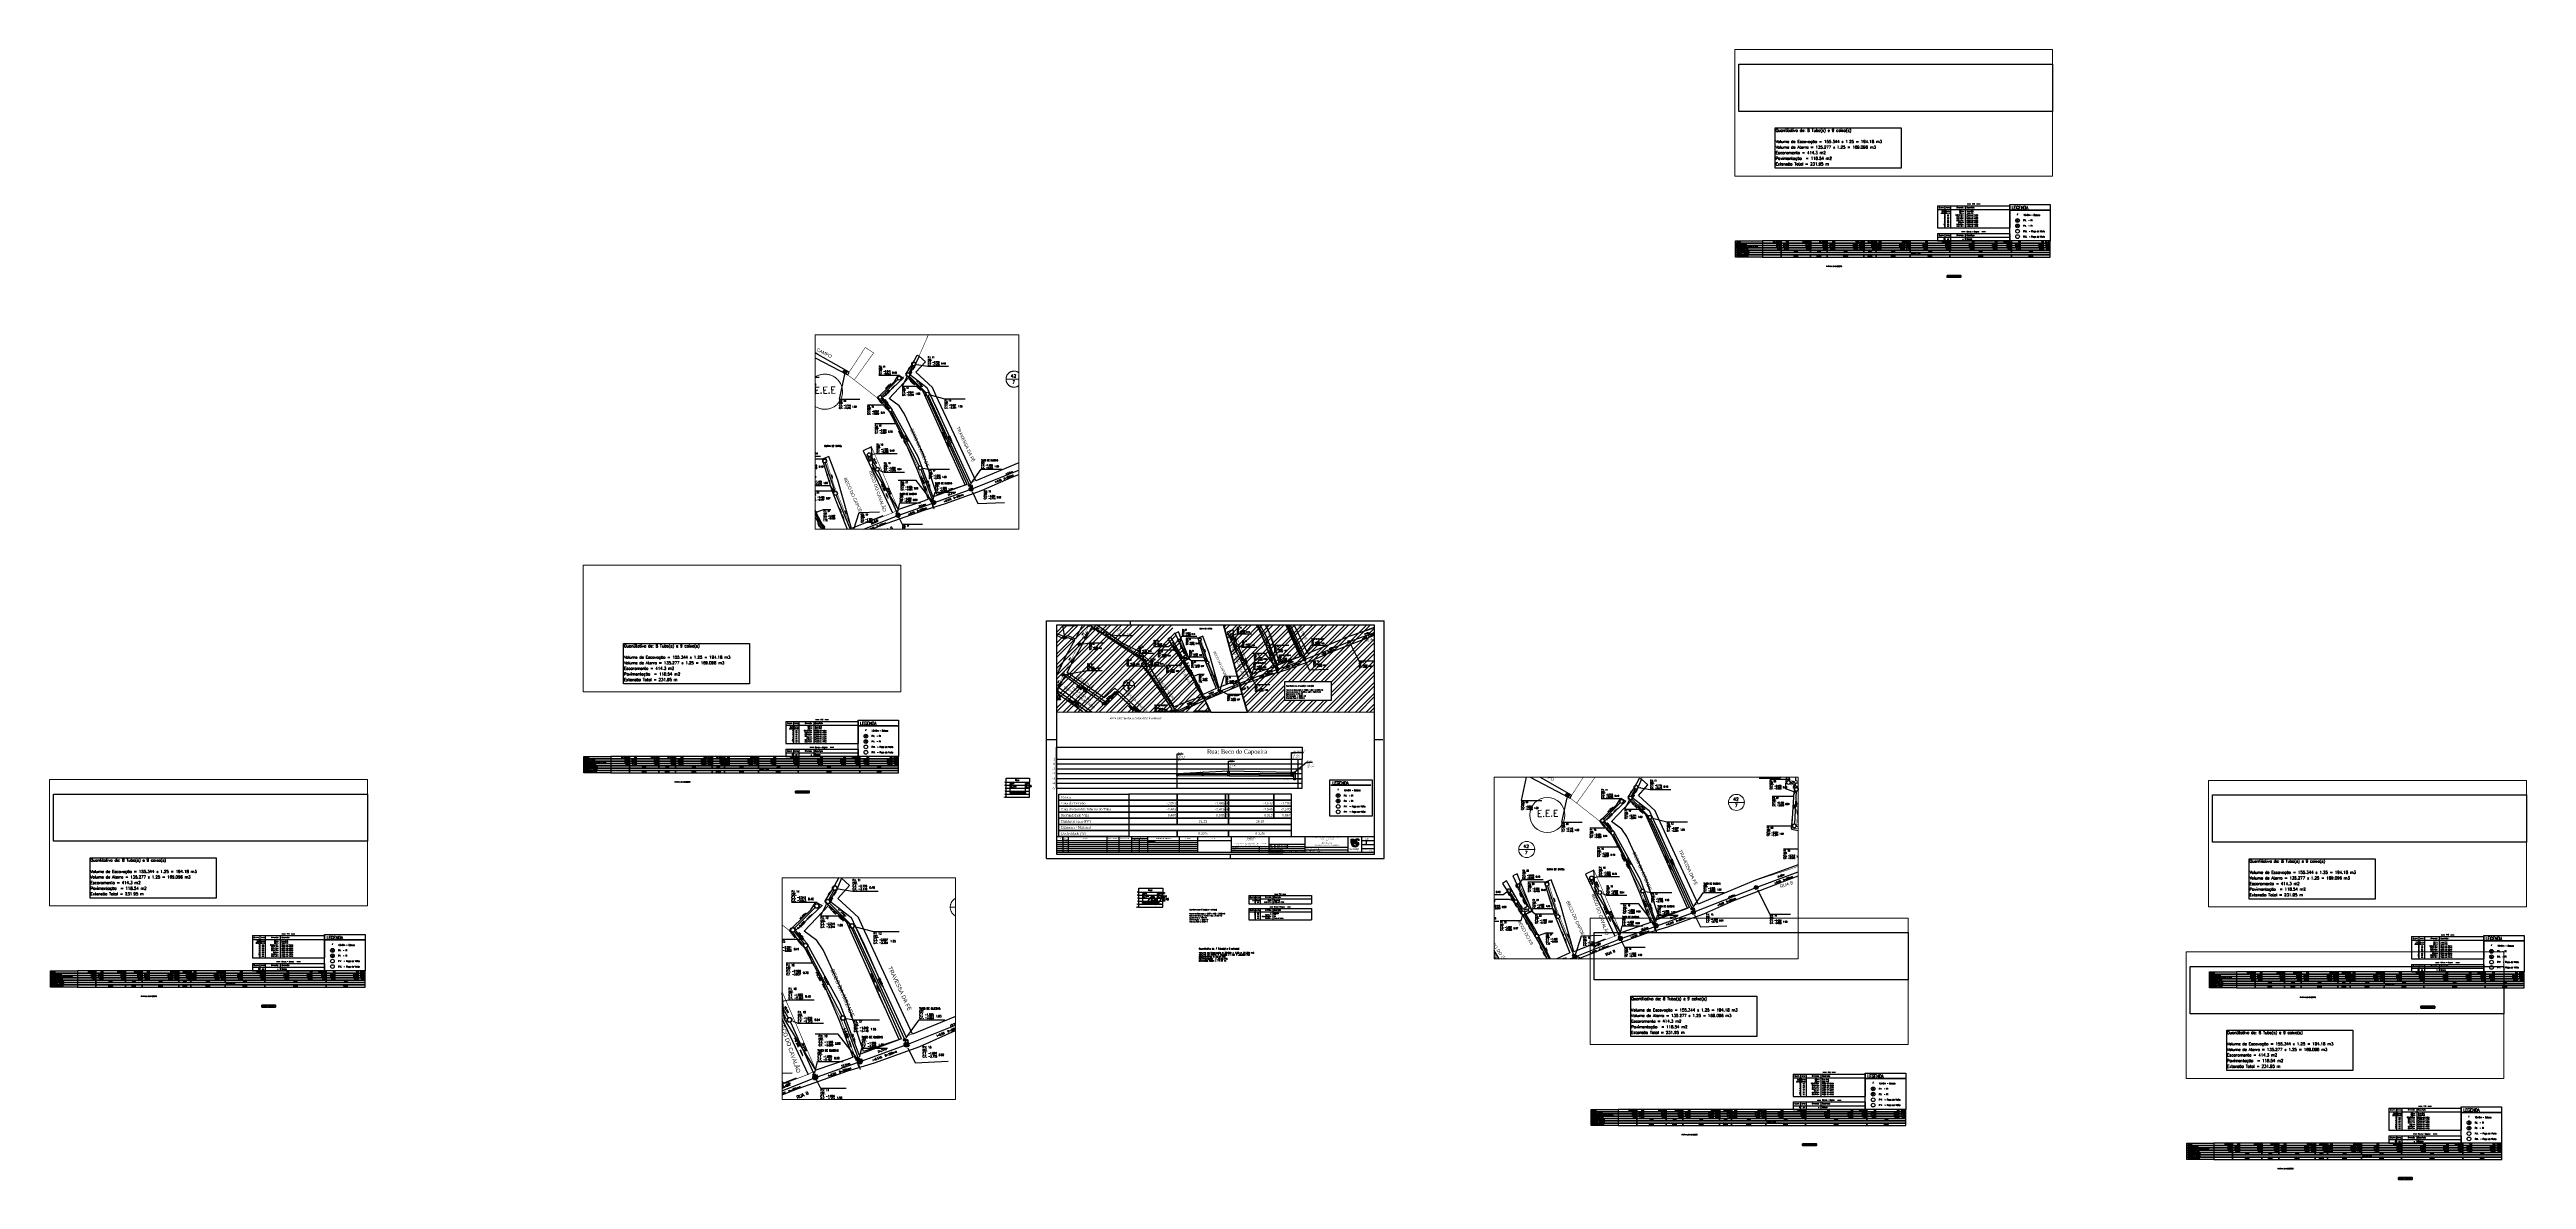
# Paper-space layout 'NS 0011' of a CAD drawing. Extents: x -1241 to 1842, y -399 to 1007.
# The model-space entities are those that its viewports show. They can reach past a viewport. Long polylines and large blocks are cut down to what shows.
import ezdxf
from ezdxf.enums import TextEntityAlignment as Align

# ---------------------------------------------------------------- set-up
doc = ezdxf.new("R2010")
doc.units = 0
doc.linetypes.add('LIN0', pattern=[0])
for name, color, linetype in [('0-quadras', 5, 'Continuous'), ('A_Alerta', 2, 'Continuous'), ('GUIA', 7, 'Continuous'), ('Heights', 7, 'Continuous'), ('Layer1', 5, 'Continuous'), ('Layer2', 7, 'Continuous'), ('LISTAGEM_LINHA', 7, 'Continuous'), ('LISTAGEM_TEXTO', 7, 'Continuous'), ('MURO', 251, 'Continuous'), ('PONTOS-Caixas - Esgoto_U', 10, 'Continuous'), ('PONTOS-CAIXAS_U', 1, 'Continuous'), ('PS_IND_COMPRIMENTO', 7, 'Continuous'), ('PS_IND_DIAMETRO', 7, 'Continuous'), ('PS_IND_FLUXO', 3, 'Continuous'), ('PS_IND_INCLINACAO', 7, 'Continuous'), ('PS_LINHA_QUADRO_LEGENDA', 8, 'Continuous'), ('PS_PERFIL_CAIXAS', 7, 'Continuous'), ('PS_PERFIL_COTA_LIN', 7, 'Continuous'), ('PS_PERFIL_COTA_TXT', 5, 'Continuous'), ('PS_PERFIL_GRADE', 8, 'Continuous'), ('PS_PERFIL_TERRENO', 3, 'Continuous'), ('PS_PERFIL_TITULOS', 5, 'Continuous'), ('PS_PERFIL_TUBO', 7, 'Continuous'), ('PS_PONTOS_IDENTIFICACAO_LIN', 7, 'Continuous'), ('PS_PONTOS_IDENTIFICACAO_TXT', 7, 'Continuous'), ('PS_TEXTO_QUADRO_LEGENDA', 7, 'Continuous'), ('QUADRA-DEF', 7, 'Continuous'), ('Survey.td2_Mark', 7, 'Continuous'), ('T-MARGEM', 7, 'Continuous'), ('TEXTO', 7, 'Continuous'), ('TUBO_PVC', 1, 'Continuous'), ('TXT-LOGRAD', 3, 'Continuous')]:
    doc.layers.add(name, color=color, linetype=linetype)
doc.layers.add('COTAS', color=7, linetype='Continuous', lineweight=9)
doc.layers.add('INDICAÇÃO', color=4, linetype='LIN0', lineweight=20, true_color=0x00ffff)
doc.layers.add('ORIGINAL ASSINADO', color=1, linetype='Continuous', lineweight=50, plot=False)
doc.layers.get('0').off()
doc.layers.get('0').freeze()
doc.styles.add('CARIMBO', font='arial.ttf', dxfattribs={"height": 2})
doc.styles.add('Formato', font='swissel.ttf')
doc.styles.add('MONOTXT', font='MONOTXT', dxfattribs={"height": 0.2})
doc.styles.add('ROMANS', font='ROMANS.shx', dxfattribs={"height": 2})
doc.styles.add('ROMANTIC', font='romantic.ttf')
doc.styles.add('SABESP', font='ROMANS.shx', dxfattribs={"height": 2})
doc.styles.get("Standard").update_dxf_attribs({"font": 'times.ttf'})
doc.styles.add('TEXTOS RUAS', font='arial.ttf')
picture_1 = doc.add_image_def('image1.tif', size_in_pixel=(37423, 27282))

# ---------------------------------------------------------------- blocks, each defined once
blk = doc.blocks.new('*U1170')
at = {"layer": 'PS_PERFIL_GRADE', "linetype": 'Continuous'}
for p, q in [((0, 0), (0, 18.8)), ((0, 18.8), (28.8, 18.8)), ((0, 15), (28.8, 15)), ((0, 11.2), (28.8, 11.2)), ((0, 7.5), (28.8, 7.5)), ((0, 3.8), (28.8, 3.8)), ((0, 0), (28.8, 0)), ((28.8, 0), (28.8, 18.8))]:
    blk.add_line(p, q, dxfattribs=at)
blk.add_lwpolyline([(0, 18.8), (0, 23.8), (28.8, 23.8), (28.8, 18.8)], dxfattribs=at)
at = {"layer": 'PS_PERFIL_GRADE', "style": 'ROMANS'}
for s, p in [('-10', (-0.5, 0)), ('-5', (-0.5, 3.8)), ('15', (-0.5, 18.8)), ('10', (-0.5, 15)), ('5', (-0.5, 11.2)), ('0', (-0.5, 7.5))]:
    blk.add_text(s, height=1, dxfattribs=at).set_placement(p, align=Align.MIDDLE_RIGHT)
blk = doc.blocks.new('*U1174')
at = {"layer": 'PS_PERFIL_GRADE', "linetype": 'Continuous'}
for p, q in [((0, 0), (0, 18.8)), ((0, 18.8), (29.8, 18.8)), ((0, 15), (29.8, 15)), ((0, 11.2), (29.8, 11.2)), ((0, 7.5), (29.8, 7.5)), ((0, 3.8), (29.8, 3.8)), ((0, 0), (29.8, 0)), ((29.8, 0), (29.8, 18.8))]:
    blk.add_line(p, q, dxfattribs=at)
blk.add_lwpolyline([(0, 18.8), (0, 23.8), (29.8, 23.8), (29.8, 18.8)], dxfattribs=at)
at = {"layer": 'PS_PERFIL_GRADE', "style": 'ROMANS'}
for s, p in [('-10', (-0.5, 0)), ('-5', (-0.5, 3.8)), ('15', (-0.5, 18.8)), ('10', (-0.5, 15)), ('5', (-0.5, 11.2)), ('0', (-0.5, 7.5))]:
    blk.add_text(s, height=1, dxfattribs=at).set_placement(p, align=Align.MIDDLE_RIGHT)
blk = doc.blocks.new('*U1438')
at = {"layer": 'T-MARGEM'}
blk.add_line((0, 0), (0, 0.2), dxfattribs=at)
at = {"layer": 'T-MARGEM', "const_width": 0.025, "flags": 128}
blk.add_lwpolyline([(-0.01, 0, 1), (0.01, 0, 1)], format="xyb", close=True, dxfattribs=at)
blk = doc.blocks.new('*U1437', base_point=(4191.73, 1118.97))
for p, q in [((4191.56, 1119.14), (4191.9, 1118.8)), ((4191.9, 1119.14), (4191.56, 1118.8))]:
    blk.add_line(p, q)
blk.add_circle((4191.73, 1118.97), 0.24)
blk = doc.blocks.new('*U1436', base_point=(4191.73, 1118.97))
for p, q in [((4191.56, 1119.14), (4191.9, 1118.8)), ((4191.9, 1119.14), (4191.56, 1118.8))]:
    blk.add_line(p, q)
blk.add_circle((4191.73, 1118.97), 0.24)
blk = doc.blocks.new('*U1435', base_point=(362285.52, 7352579.72))
at = {"layer": 'GUIA'}
blk.add_circle((362285.52, 7352579.72), 0.24, dxfattribs=at)
blk = doc.blocks.new('*U1434', base_point=(362285.52, 7352579.72))
at = {"layer": 'GUIA'}
blk.add_circle((362285.52, 7352579.72), 0.24, dxfattribs=at)
blk = doc.blocks.new('*U1486')
at = {"layer": 'T-MARGEM'}
blk.add_line((0, 0), (0, 0.2), dxfattribs=at)
at = {"layer": 'T-MARGEM', "const_width": 0.025, "flags": 128}
blk.add_lwpolyline([(-0.01, 0, 1), (0.01, 0, 1)], format="xyb", close=True, dxfattribs=at)
blk = doc.blocks.new('*U1485', base_point=(4191.73, 1118.97))
for p, q in [((4191.56, 1119.14), (4191.9, 1118.8)), ((4191.9, 1119.14), (4191.56, 1118.8))]:
    blk.add_line(p, q)
blk.add_circle((4191.73, 1118.97), 0.24)
blk = doc.blocks.new('*U1484', base_point=(4191.73, 1118.97))
for p, q in [((4191.56, 1119.14), (4191.9, 1118.8)), ((4191.9, 1119.14), (4191.56, 1118.8))]:
    blk.add_line(p, q)
blk.add_circle((4191.73, 1118.97), 0.24)
blk = doc.blocks.new('*U1483', base_point=(362285.52, 7352579.72))
at = {"layer": 'GUIA'}
blk.add_circle((362285.52, 7352579.72), 0.24, dxfattribs=at)
blk = doc.blocks.new('*U1482', base_point=(362285.52, 7352579.72))
at = {"layer": 'GUIA'}
blk.add_circle((362285.52, 7352579.72), 0.24, dxfattribs=at)
blk = doc.blocks.new('*U1491')
at = {"layer": 'T-MARGEM'}
blk.add_line((0, 0), (0, 0.2), dxfattribs=at)
at = {"layer": 'T-MARGEM', "const_width": 0.025, "flags": 128}
blk.add_lwpolyline([(-0.01, 0, 1), (0.01, 0, 1)], format="xyb", close=True, dxfattribs=at)
blk = doc.blocks.new('*U1490', base_point=(4191.73, 1118.97))
for p, q in [((4191.56, 1119.14), (4191.9, 1118.8)), ((4191.9, 1119.14), (4191.56, 1118.8))]:
    blk.add_line(p, q)
blk.add_circle((4191.73, 1118.97), 0.24)
blk = doc.blocks.new('*U1489', base_point=(4191.73, 1118.97))
for p, q in [((4191.56, 1119.14), (4191.9, 1118.8)), ((4191.9, 1119.14), (4191.56, 1118.8))]:
    blk.add_line(p, q)
blk.add_circle((4191.73, 1118.97), 0.24)
blk = doc.blocks.new('*U1488', base_point=(362285.52, 7352579.72))
at = {"layer": 'GUIA'}
blk.add_circle((362285.52, 7352579.72), 0.24, dxfattribs=at)
blk = doc.blocks.new('*U1487', base_point=(362285.52, 7352579.72))
at = {"layer": 'GUIA'}
blk.add_circle((362285.52, 7352579.72), 0.24, dxfattribs=at)
blk = doc.blocks.new('*U1496')
at = {"layer": 'T-MARGEM'}
blk.add_line((0, 0), (0, 0.2), dxfattribs=at)
at = {"layer": 'T-MARGEM', "const_width": 0.025, "flags": 128}
blk.add_lwpolyline([(-0.01, 0, 1), (0.01, 0, 1)], format="xyb", close=True, dxfattribs=at)
blk = doc.blocks.new('*U1495', base_point=(4191.73, 1118.97))
for p, q in [((4191.56, 1119.14), (4191.9, 1118.8)), ((4191.9, 1119.14), (4191.56, 1118.8))]:
    blk.add_line(p, q)
blk.add_circle((4191.73, 1118.97), 0.24)
blk = doc.blocks.new('*U1494', base_point=(4191.73, 1118.97))
for p, q in [((4191.56, 1119.14), (4191.9, 1118.8)), ((4191.9, 1119.14), (4191.56, 1118.8))]:
    blk.add_line(p, q)
blk.add_circle((4191.73, 1118.97), 0.24)
blk = doc.blocks.new('*U1493', base_point=(362285.52, 7352579.72))
at = {"layer": 'GUIA'}
blk.add_circle((362285.52, 7352579.72), 0.24, dxfattribs=at)
blk = doc.blocks.new('*U1492', base_point=(362285.52, 7352579.72))
at = {"layer": 'GUIA'}
blk.add_circle((362285.52, 7352579.72), 0.24, dxfattribs=at)
blk = doc.blocks.new('*U1501')
at = {"layer": 'T-MARGEM'}
blk.add_line((0, 0), (0, 0.2), dxfattribs=at)
at = {"layer": 'T-MARGEM', "const_width": 0.025, "flags": 128}
blk.add_lwpolyline([(-0.01, 0, 1), (0.01, 0, 1)], format="xyb", close=True, dxfattribs=at)
blk = doc.blocks.new('*U1500', base_point=(4191.73, 1118.97))
for p, q in [((4191.56, 1119.14), (4191.9, 1118.8)), ((4191.9, 1119.14), (4191.56, 1118.8))]:
    blk.add_line(p, q)
blk.add_circle((4191.73, 1118.97), 0.24)
blk = doc.blocks.new('*U1499', base_point=(4191.73, 1118.97))
for p, q in [((4191.56, 1119.14), (4191.9, 1118.8)), ((4191.9, 1119.14), (4191.56, 1118.8))]:
    blk.add_line(p, q)
blk.add_circle((4191.73, 1118.97), 0.24)
blk = doc.blocks.new('*U1498', base_point=(362285.52, 7352579.72))
at = {"layer": 'GUIA'}
blk.add_circle((362285.52, 7352579.72), 0.24, dxfattribs=at)
blk = doc.blocks.new('*U1497', base_point=(362285.52, 7352579.72))
at = {"layer": 'GUIA'}
blk.add_circle((362285.52, 7352579.72), 0.24, dxfattribs=at)
blk = doc.blocks.new('*U1511')
at = {"layer": 'T-MARGEM'}
blk.add_line((0, 0), (0, 0.2), dxfattribs=at)
at = {"layer": 'T-MARGEM', "const_width": 0.025, "flags": 128}
blk.add_lwpolyline([(-0.01, 0, 1), (0.01, 0, 1)], format="xyb", close=True, dxfattribs=at)
blk = doc.blocks.new('*U1510', base_point=(4191.73, 1118.97))
for p, q in [((4191.56, 1119.14), (4191.9, 1118.8)), ((4191.9, 1119.14), (4191.56, 1118.8))]:
    blk.add_line(p, q)
blk.add_circle((4191.73, 1118.97), 0.24)
blk = doc.blocks.new('*U1509', base_point=(4191.73, 1118.97))
for p, q in [((4191.56, 1119.14), (4191.9, 1118.8)), ((4191.9, 1119.14), (4191.56, 1118.8))]:
    blk.add_line(p, q)
blk.add_circle((4191.73, 1118.97), 0.24)
blk = doc.blocks.new('*U1508', base_point=(362285.52, 7352579.72))
at = {"layer": 'GUIA'}
blk.add_circle((362285.52, 7352579.72), 0.24, dxfattribs=at)
blk = doc.blocks.new('*U1507', base_point=(362285.52, 7352579.72))
at = {"layer": 'GUIA'}
blk.add_circle((362285.52, 7352579.72), 0.24, dxfattribs=at)
blk = doc.blocks.new('*U1885')
at = {"layer": 'T-MARGEM'}
blk.add_line((0, 0), (0, 0.2), dxfattribs=at)
at = {"layer": 'T-MARGEM', "const_width": 0.025, "flags": 128}
blk.add_lwpolyline([(-0.01, 0, 1), (0.01, 0, 1)], format="xyb", close=True, dxfattribs=at)
blk = doc.blocks.new('*U1884', base_point=(4191.73, 1118.97))
for p, q in [((4191.56, 1119.14), (4191.9, 1118.8)), ((4191.9, 1119.14), (4191.56, 1118.8))]:
    blk.add_line(p, q)
blk.add_circle((4191.73, 1118.97), 0.24)
blk = doc.blocks.new('*U1883', base_point=(4191.73, 1118.97))
for p, q in [((4191.56, 1119.14), (4191.9, 1118.8)), ((4191.9, 1119.14), (4191.56, 1118.8))]:
    blk.add_line(p, q)
blk.add_circle((4191.73, 1118.97), 0.24)
blk = doc.blocks.new('*U1882', base_point=(362285.52, 7352579.72))
at = {"layer": 'GUIA'}
blk.add_circle((362285.52, 7352579.72), 0.24, dxfattribs=at)
blk = doc.blocks.new('*U1881', base_point=(362285.52, 7352579.72))
at = {"layer": 'GUIA'}
blk.add_circle((362285.52, 7352579.72), 0.24, dxfattribs=at)
blk = doc.blocks.new('*U779', base_point=(9690.45, 9362.01))
at = {"const_width": 0.24, "flags": 128}
blk.add_lwpolyline([(9690.33, 9362.01, 1), (9690.57, 9362.01, 1)], format="xyb", close=True, dxfattribs=at)
blk.add_circle((9690.45, 9362.01), 0.24)
blk = doc.blocks.new('*U780', base_point=(9690.45, 9362.01))
at = {"const_width": 0.24, "flags": 128}
blk.add_lwpolyline([(9690.33, 9362.01, 1), (9690.57, 9362.01, 1)], format="xyb", close=True, dxfattribs=at)
blk.add_circle((9690.45, 9362.01), 0.24)
blk = doc.blocks.new('*U781', base_point=(9690.45, 9362.01))
at = {"const_width": 0.24, "flags": 128}
blk.add_lwpolyline([(9690.33, 9362.01, 1), (9690.57, 9362.01, 1)], format="xyb", close=True, dxfattribs=at)
blk.add_circle((9690.45, 9362.01), 0.24)
blk = doc.blocks.new('*U782', base_point=(9690.45, 9362.01))
at = {"const_width": 0.24, "flags": 128}
blk.add_lwpolyline([(9690.33, 9362.01, 1), (9690.57, 9362.01, 1)], format="xyb", close=True, dxfattribs=at)
blk.add_circle((9690.45, 9362.01), 0.24)
blk = doc.blocks.new('*U783', base_point=(9690.45, 9362.01))
at = {"const_width": 0.24, "flags": 128}
blk.add_lwpolyline([(9690.33, 9362.01, 1), (9690.57, 9362.01, 1)], format="xyb", close=True, dxfattribs=at)
blk.add_circle((9690.45, 9362.01), 0.24)
blk = doc.blocks.new('*U784', base_point=(9690.45, 9362.01))
at = {"const_width": 0.24, "flags": 128}
blk.add_lwpolyline([(9690.33, 9362.01, 1), (9690.57, 9362.01, 1)], format="xyb", close=True, dxfattribs=at)
blk.add_circle((9690.45, 9362.01), 0.24)
blk = doc.blocks.new('*U785', base_point=(9690.45, 9362.01))
at = {"const_width": 0.24, "flags": 128}
blk.add_lwpolyline([(9690.33, 9362.01, 1), (9690.57, 9362.01, 1)], format="xyb", close=True, dxfattribs=at)
blk.add_circle((9690.45, 9362.01), 0.24)
blk = doc.blocks.new('*U800', base_point=(9690.45, 9362.01))
at = {"const_width": 0.24, "flags": 128}
blk.add_lwpolyline([(9690.33, 9362.01, 1), (9690.57, 9362.01, 1)], format="xyb", close=True, dxfattribs=at)
blk.add_circle((9690.45, 9362.01), 0.24)
blk = doc.blocks.new('*U801', base_point=(9690.45, 9362.01))
at = {"const_width": 0.24, "flags": 128}
blk.add_lwpolyline([(9690.33, 9362.01, 1), (9690.57, 9362.01, 1)], format="xyb", close=True, dxfattribs=at)
blk.add_circle((9690.45, 9362.01), 0.24)
blk = doc.blocks.new('*U802', base_point=(9690.45, 9362.01))
at = {"const_width": 0.24, "flags": 128}
blk.add_lwpolyline([(9690.33, 9362.01, 1), (9690.57, 9362.01, 1)], format="xyb", close=True, dxfattribs=at)
blk.add_circle((9690.45, 9362.01), 0.24)
blk = doc.blocks.new('*U807', base_point=(9690.45, 9362.01))
at = {"const_width": 0.24, "flags": 128}
blk.add_lwpolyline([(9690.33, 9362.01, 1), (9690.57, 9362.01, 1)], format="xyb", close=True, dxfattribs=at)
blk.add_circle((9690.45, 9362.01), 0.24)
blk = doc.blocks.new('*U808', base_point=(9690.45, 9362.01))
at = {"const_width": 0.24, "flags": 128}
blk.add_lwpolyline([(9690.33, 9362.01, 1), (9690.57, 9362.01, 1)], format="xyb", close=True, dxfattribs=at)
blk.add_circle((9690.45, 9362.01), 0.24)
blk = doc.blocks.new('*U809', base_point=(9690.45, 9362.01))
at = {"const_width": 0.24, "flags": 128}
blk.add_lwpolyline([(9690.33, 9362.01, 1), (9690.57, 9362.01, 1)], format="xyb", close=True, dxfattribs=at)
blk.add_circle((9690.45, 9362.01), 0.24)
blk = doc.blocks.new('*U810', base_point=(9690.45, 9362.01))
at = {"const_width": 0.24, "flags": 128}
blk.add_lwpolyline([(9690.33, 9362.01, 1), (9690.57, 9362.01, 1)], format="xyb", close=True, dxfattribs=at)
blk.add_circle((9690.45, 9362.01), 0.24)
blk = doc.blocks.new('*U816', base_point=(9690.45, 9362.01))
at = {"const_width": 0.24, "flags": 128}
blk.add_lwpolyline([(9690.33, 9362.01, 1), (9690.57, 9362.01, 1)], format="xyb", close=True, dxfattribs=at)
blk.add_circle((9690.45, 9362.01), 0.24)
blk = doc.blocks.new('*U1157', base_point=(9679.18, 9377.79))
at = {"const_width": 0.1, "flags": 128}
blk.add_lwpolyline([(9678.99, 9377.79, 1), (9679.37, 9377.79, 1)], format="xyb", close=True, dxfattribs=at)
blk.add_circle((9679.18, 9377.79), 0.24)
blk = doc.blocks.new('*U1158', base_point=(9679.18, 9377.79))
at = {"const_width": 0.1, "flags": 128}
blk.add_lwpolyline([(9678.99, 9377.79, 1), (9679.37, 9377.79, 1)], format="xyb", close=True, dxfattribs=at)
blk.add_circle((9679.18, 9377.79), 0.24)
blk = doc.blocks.new('*U1159', base_point=(9679.18, 9377.79))
at = {"const_width": 0.1, "flags": 128}
blk.add_lwpolyline([(9678.99, 9377.79, 1), (9679.37, 9377.79, 1)], format="xyb", close=True, dxfattribs=at)
blk.add_circle((9679.18, 9377.79), 0.24)
blk = doc.blocks.new('*U1161', base_point=(9679.18, 9377.79))
at = {"const_width": 0.1, "flags": 128}
blk.add_lwpolyline([(9678.99, 9377.79, 1), (9679.37, 9377.79, 1)], format="xyb", close=True, dxfattribs=at)
blk.add_circle((9679.18, 9377.79), 0.24)
blk = doc.blocks.new('*U1401', base_point=(9679.18, 9377.79))
at = {"const_width": 0.1, "flags": 128}
blk.add_lwpolyline([(9678.99, 9377.79, 1), (9679.37, 9377.79, 1)], format="xyb", close=True, dxfattribs=at)
blk.add_circle((9679.18, 9377.79), 0.24)
blk = doc.blocks.new('*U1402', base_point=(9679.18, 9377.79))
at = {"const_width": 0.1, "flags": 128}
blk.add_lwpolyline([(9678.99, 9377.79, 1), (9679.37, 9377.79, 1)], format="xyb", close=True, dxfattribs=at)
blk.add_circle((9679.18, 9377.79), 0.24)
blk = doc.blocks.new('*U1403', base_point=(9679.18, 9377.79))
at = {"const_width": 0.1, "flags": 128}
blk.add_lwpolyline([(9678.99, 9377.79, 1), (9679.37, 9377.79, 1)], format="xyb", close=True, dxfattribs=at)
blk.add_circle((9679.18, 9377.79), 0.24)
blk = doc.blocks.new('*U1404', base_point=(9709.61, 9361.72))
at = {"const_width": 0.14, "flags": 128}
blk.add_lwpolyline([(9709.54, 9361.72, 1), (9709.68, 9361.72, 1)], format="xyb", close=True, dxfattribs=at)
blk.add_circle((9709.61, 9361.72), 0.14)
blk = doc.blocks.new('*U1405', base_point=(9679.18, 9377.79))
at = {"const_width": 0.1, "flags": 128}
blk.add_lwpolyline([(9678.99, 9377.79, 1), (9679.37, 9377.79, 1)], format="xyb", close=True, dxfattribs=at)
blk.add_circle((9679.18, 9377.79), 0.24)
blk = doc.blocks.new('*U1406', base_point=(9679.18, 9377.79))
at = {"const_width": 0.1, "flags": 128}
blk.add_lwpolyline([(9678.99, 9377.79, 1), (9679.37, 9377.79, 1)], format="xyb", close=True, dxfattribs=at)
blk.add_circle((9679.18, 9377.79), 0.24)
blk = doc.blocks.new('*U1407', base_point=(9679.18, 9377.79))
at = {"const_width": 0.1, "flags": 128}
blk.add_lwpolyline([(9678.99, 9377.79, 1), (9679.37, 9377.79, 1)], format="xyb", close=True, dxfattribs=at)
blk.add_circle((9679.18, 9377.79), 0.24)
blk = doc.blocks.new('*U1408', base_point=(9679.18, 9377.79))
at = {"const_width": 0.1, "flags": 128}
blk.add_lwpolyline([(9678.99, 9377.79, 1), (9679.37, 9377.79, 1)], format="xyb", close=True, dxfattribs=at)
blk.add_circle((9679.18, 9377.79), 0.24)
blk = doc.blocks.new('*U1409', base_point=(9709.61, 9361.72))
at = {"const_width": 0.14, "flags": 128}
blk.add_lwpolyline([(9709.54, 9361.72, 1), (9709.68, 9361.72, 1)], format="xyb", close=True, dxfattribs=at)
blk.add_circle((9709.61, 9361.72), 0.14)
blk = doc.blocks.new('*U1410', base_point=(9679.18, 9377.79))
at = {"const_width": 0.1, "flags": 128}
blk.add_lwpolyline([(9678.99, 9377.79, 1), (9679.37, 9377.79, 1)], format="xyb", close=True, dxfattribs=at)
blk.add_circle((9679.18, 9377.79), 0.24)
blk = doc.blocks.new('*U1411', base_point=(9679.18, 9377.79))
at = {"const_width": 0.1, "flags": 128}
blk.add_lwpolyline([(9678.99, 9377.79, 1), (9679.37, 9377.79, 1)], format="xyb", close=True, dxfattribs=at)
blk.add_circle((9679.18, 9377.79), 0.24)
blk = doc.blocks.new('*U1412', base_point=(9709.61, 9361.72))
at = {"const_width": 0.14, "flags": 128}
blk.add_lwpolyline([(9709.54, 9361.72, 1), (9709.68, 9361.72, 1)], format="xyb", close=True, dxfattribs=at)
blk.add_circle((9709.61, 9361.72), 0.14)
blk = doc.blocks.new('*U1413', base_point=(9679.18, 9377.79))
at = {"const_width": 0.1, "flags": 128}
blk.add_lwpolyline([(9678.99, 9377.79, 1), (9679.37, 9377.79, 1)], format="xyb", close=True, dxfattribs=at)
blk.add_circle((9679.18, 9377.79), 0.24)
blk = doc.blocks.new('*U1414', base_point=(9679.18, 9377.79))
at = {"const_width": 0.1, "flags": 128}
blk.add_lwpolyline([(9678.99, 9377.79, 1), (9679.37, 9377.79, 1)], format="xyb", close=True, dxfattribs=at)
blk.add_circle((9679.18, 9377.79), 0.24)
blk = doc.blocks.new('*U1415', base_point=(9709.61, 9361.72))
at = {"const_width": 0.14, "flags": 128}
blk.add_lwpolyline([(9709.54, 9361.72, 1), (9709.68, 9361.72, 1)], format="xyb", close=True, dxfattribs=at)
blk.add_circle((9709.61, 9361.72), 0.14)
blk = doc.blocks.new('*U1416', base_point=(9679.18, 9377.79))
at = {"const_width": 0.1, "flags": 128}
blk.add_lwpolyline([(9678.99, 9377.79, 1), (9679.37, 9377.79, 1)], format="xyb", close=True, dxfattribs=at)
blk.add_circle((9679.18, 9377.79), 0.24)
blk = doc.blocks.new('*U1417', base_point=(9679.18, 9377.79))
at = {"const_width": 0.1, "flags": 128}
blk.add_lwpolyline([(9678.99, 9377.79, 1), (9679.37, 9377.79, 1)], format="xyb", close=True, dxfattribs=at)
blk.add_circle((9679.18, 9377.79), 0.24)
blk = doc.blocks.new('*U1418', base_point=(9679.18, 9377.79))
at = {"const_width": 0.1, "flags": 128}
blk.add_lwpolyline([(9678.99, 9377.79, 1), (9679.37, 9377.79, 1)], format="xyb", close=True, dxfattribs=at)
blk.add_circle((9679.18, 9377.79), 0.24)
blk = doc.blocks.new('*U1419', base_point=(9679.18, 9377.79))
at = {"const_width": 0.1, "flags": 128}
blk.add_lwpolyline([(9678.99, 9377.79, 1), (9679.37, 9377.79, 1)], format="xyb", close=True, dxfattribs=at)
blk.add_circle((9679.18, 9377.79), 0.24)
blk = doc.blocks.new('*U1420', base_point=(9679.18, 9377.79))
at = {"const_width": 0.1, "flags": 128}
blk.add_lwpolyline([(9678.99, 9377.79, 1), (9679.37, 9377.79, 1)], format="xyb", close=True, dxfattribs=at)
blk.add_circle((9679.18, 9377.79), 0.24)
blk = doc.blocks.new('*U1421', base_point=(9679.18, 9377.79))
at = {"const_width": 0.1, "flags": 128}
blk.add_lwpolyline([(9678.99, 9377.79, 1), (9679.37, 9377.79, 1)], format="xyb", close=True, dxfattribs=at)
blk.add_circle((9679.18, 9377.79), 0.24)
blk = doc.blocks.new('*U1422', base_point=(9709.61, 9361.72))
at = {"const_width": 0.14, "flags": 128}
blk.add_lwpolyline([(9709.54, 9361.72, 1), (9709.68, 9361.72, 1)], format="xyb", close=True, dxfattribs=at)
blk.add_circle((9709.61, 9361.72), 0.14)
blk = doc.blocks.new('*U1423', base_point=(9679.18, 9377.79))
at = {"const_width": 0.1, "flags": 128}
blk.add_lwpolyline([(9678.99, 9377.79, 1), (9679.37, 9377.79, 1)], format="xyb", close=True, dxfattribs=at)
blk.add_circle((9679.18, 9377.79), 0.24)
blk = doc.blocks.new('*U1424', base_point=(9679.18, 9377.79))
at = {"const_width": 0.1, "flags": 128}
blk.add_lwpolyline([(9678.99, 9377.79, 1), (9679.37, 9377.79, 1)], format="xyb", close=True, dxfattribs=at)
blk.add_circle((9679.18, 9377.79), 0.24)
blk = doc.blocks.new('*U1425', base_point=(9679.18, 9377.79))
at = {"const_width": 0.1, "flags": 128}
blk.add_lwpolyline([(9678.99, 9377.79, 1), (9679.37, 9377.79, 1)], format="xyb", close=True, dxfattribs=at)
blk.add_circle((9679.18, 9377.79), 0.24)
blk = doc.blocks.new('*U1426', base_point=(9709.61, 9361.72))
at = {"const_width": 0.14, "flags": 128}
blk.add_lwpolyline([(9709.54, 9361.72, 1), (9709.68, 9361.72, 1)], format="xyb", close=True, dxfattribs=at)
blk.add_circle((9709.61, 9361.72), 0.14)
blk = doc.blocks.new('*U1427', base_point=(9679.18, 9377.79))
at = {"const_width": 0.1, "flags": 128}
blk.add_lwpolyline([(9678.99, 9377.79, 1), (9679.37, 9377.79, 1)], format="xyb", close=True, dxfattribs=at)
blk.add_circle((9679.18, 9377.79), 0.24)

msp = doc.modelspace()

# ---------------------------------------------------------------- linework, layer by layer
at = {"layer": '0-quadras', "const_width": 0.3}
for points in [[(358285.272, 7353901.015), (358265.829, 7353912.06), (358257.996, 7353916.734), (358237.336, 7353925.478), (358211.311, 7353936.393), (358203.359, 7353938.729), (358188.46, 7353942.123), (358189.16, 7353957.421), (358189.647, 7353973.665), (358258.916, 7353965.846), (358350.072, 7353963.236), (358332.981, 7353920.556), (358332.977, 7353920.558)], [(358142.014, 7353850.659), (358152.028, 7353846.146), (358155.274, 7353847.413), (358160.839, 7353844.818), (358153.292, 7353831.257), (358146.222, 7353818.63), (358139.704, 7353805.425)], [(358171.882, 7353867.489), (358161.652, 7353845.925), (358155.423, 7353848.674), (358151.678, 7353848.116), (358115.291, 7353860.671)], [(358469.747, 7353875.347), (358463.315, 7353904.355), (358429.833, 7353953.601), (358394.527, 7353961.963), (358350.072, 7353963.236), (358333.898, 7353922.639), (358326.807, 7353906.619), (358322.731, 7353899.764), (358333.606, 7353891.518), (358339.791, 7353879.073), (358351.061, 7353853.315), (358360.805, 7353832.234), (358396.858, 7353846.942)], [(358312.174, 7353813.374), (358286.68, 7353803.669), (358275.959, 7353830.107), (358270.481, 7353847.609), (358268.427, 7353846.814), (358274.474, 7353827.299), (358284.165, 7353802.996), (358272.881, 7353797.758), (358262.432, 7353817.989), (358257.315, 7353826.163), (358256.743, 7353827.089), (358260.585, 7353829.393), (358252.419, 7353845.869), (358250.673, 7353844.791), (358257.606, 7353831.856), (358254.92, 7353830.038), (358247.262, 7353842.425), (358245.546, 7353841.102), (358264.68, 7353809.677), (358271.686, 7353795.925), (358263.894, 7353793.325), (358247.676, 7353786.812), (358224.109, 7353821.158), (358225.929, 7353822.375), (358220.633, 7353830.449), (358202.726, 7353842.112), (358188.217, 7353851.468), (358176.705, 7353858.702), (358182.926, 7353871.157)], [(358257.206, 7353913.572), (358284.413, 7353899.269), (358302.858, 7353884.861), (358309.291, 7353878.275), (358319.557, 7353858.949), (358328.324, 7353841.117), (358335.409, 7353822.374), (358332.103, 7353820.927), (358315.963, 7353815.41), (358312.174, 7353813.374)], [(358285.272, 7353901.015), (358295.29, 7353916.35), (358300.462, 7353912.971), (358288.419, 7353896.139)], [(358328.785, 7353911.088), (358327.583, 7353911.589), (358324.248, 7353905.406), (358320.523, 7353899.774)], [(358321.456, 7353898.427), (358331.401, 7353888.944), (358347.696, 7353851.591), (358357.49, 7353830.764), (358337.378, 7353823.305), (358327.931, 7353848.515), (358315.583, 7353870.621), (358311.24, 7353878.787), (358305.829, 7353884.918), (358319.033, 7353897.402), (358315.965, 7353899.148), (358313.455, 7353895.238), (358304.713, 7353886.873), (358302.858, 7353884.861), (358284.413, 7353899.269)], [(358320.523, 7353899.774), (358321.456, 7353898.427)], [(358250.364, 7353781.765), (358268.489, 7353790.22), (358280.989, 7353795.757), (358305.301, 7353805.722), (358331.858, 7353815.17), (358345.154, 7353819.173), (358367.655, 7353827.309), (358386.165, 7353835.449), (358408.457, 7353844.073), (358431.578, 7353852.954), (358450.087, 7353860.24), (358465.34, 7353865.831), (358471.889, 7353868.103), (358469.747, 7353875.347), (358464.949, 7353873.07)], [(358312.174, 7353813.374), (358293.918, 7353851.978), (358299.162, 7353854.469), (358315.963, 7353815.41)], [(358189.651, 7353728.96), (358203.155, 7353740.877), (358187.156, 7353758.478), (358177.004, 7353767.884), (358170.558, 7353775.269), (358171.179, 7353776.331), (358166.623, 7353780.324), (358168.061, 7353782.59), (358144.743, 7353799.085), (358141.76, 7353791.881), (358133.13, 7353774.24), (358125.649, 7353760.238), (358145.719, 7353742.021), (358148.937, 7353739.491), (358174.573, 7353714.419)], [(358138.845, 7353587.125), (358135.151, 7353613.193), (358135.435, 7353633.018), (358135.438, 7353650.978), (358140.252, 7353659.309), (358153.752, 7353686.307), (358173.95, 7353708.811), (358201.106, 7353733.363), (358211.493, 7353745.222), (358227.244, 7353762.566), (358236.036, 7353771.629), (358250.364, 7353781.765)]]:
    msp.add_lwpolyline(points, dxfattribs=at)
at = {"layer": '0-quadras'}
for points in [[(358396.858, 7353846.942, 0.3, 0.3, 0), (358399.727, 7353848.112, 0.3, 0.3, 0), (358415.581, 7353853.217, 0.3, 0.3, 0), (358423.419, 7353855.789, 0.3, 0.3, 0), (358429.627, 7353858.211, 0.3, 0.3, 0)], [(358429.232, 7353879.99, 0.3, 0.3, 0), (358421.793, 7353880.417, 0.3, 0.3, 0), (358424.148, 7353907.282, 0.3, 0.3, 0), (358419.441, 7353908.283, 0.3, 0.3, 0), (358420.047, 7353919.883, 0.3, 0.3, 0)], [(358421.443, 7353919.903, 0.3, 0.3, 0), (358421.01, 7353909.217, 0.3, 0.3, 0), (358426.485, 7353908.35, 0.3, 0.3, 0), (358425.469, 7353882.736, 0.3, 0.3, 0), (358431.647, 7353881.831, 0.3, 0.3, 0)]]:
    msp.add_lwpolyline(points, format="xyseb", dxfattribs=at)
at = {"layer": '0-quadras', "const_width": 0.3}
for points in [[(358218.708, 7353824.355), (358226.154, 7353814.298), (358245.761, 7353784.909), (358235.958, 7353776.671), (358229.7, 7353772.669), (358196.093, 7353803.339), (358186.794, 7353794.754), (358154.397, 7353816.937), (358161.81, 7353830.889), (358165.983, 7353838.472), (358168.097, 7353842.294), (358175.888, 7353856.366), (358213.098, 7353832.898), (358216.501, 7353831.029), (358215.148, 7353829.835), (358219.601, 7353825.874)], [(358153.192, 7353815.216), (358187.576, 7353791.183), (358196.336, 7353800.358), (358228.008, 7353769.956), (358205.947, 7353744.771), (358177.965, 7353772.354), (358181.202, 7353778.281), (358146.902, 7353803.757)]]:
    msp.add_lwpolyline(points, close=True, dxfattribs=at)
at = {"layer": 'COTAS', "ltscale": 4}
for p, q in [((358382.87, 7353896.607), (358392.87, 7353896.607)), ((358252.319, 7353867.261), (358262.319, 7353867.261)), ((358203.065, 7353805.509), (358213.065, 7353805.509))]:
    msp.add_line(p, q, dxfattribs=at)
at = {"layer": 'COTAS'}
for centre in [(358387.87, 7353896.614), (358257.319, 7353867.269), (358208.065, 7353805.517)]:
    msp.add_circle(centre, 5, dxfattribs=at)
at = {"layer": 'Layer1'}
for p, q in [((358324.248, 7353905.406), (358327.583, 7353911.589)), ((358328.725, 7353911.009), (358326.807, 7353906.619)), ((358327.583, 7353911.589), (358328.725, 7353911.009)), ((358332.685, 7353907.465), (358328.725, 7353911.009)), ((358319.033, 7353897.402), (358305.829, 7353884.918)), ((358313.455, 7353895.238), (358315.965, 7353899.148)), ((358315.965, 7353899.148), (358319.033, 7353897.402)), ((358320.523, 7353899.774), (358324.248, 7353905.406)), ((358322.322, 7353897.544), (358320.523, 7353899.774)), ((358331.401, 7353888.944), (358322.322, 7353897.544)), ((358326.807, 7353906.619), (358322.731, 7353899.764)), ((358322.731, 7353899.764), (358333.606, 7353891.518)), ((358326.829, 7353900.922), (358332.685, 7353907.465)), ((358304.713, 7353886.873), (358302.858, 7353884.861)), ((358302.858, 7353884.861), (358309.291, 7353878.275)), ((358313.455, 7353895.238), (358304.713, 7353886.873)), ((358305.829, 7353884.918), (358311.24, 7353878.787)), ((358357.49, 7353830.764), (358331.401, 7353888.944)), ((358333.606, 7353891.518), (358360.805, 7353832.234)), ((358309.291, 7353878.275), (358319.557, 7353858.949)), ((358311.24, 7353878.787), (358327.931, 7353848.515)), ((358319.557, 7353858.949), (358327.779, 7353839.808)), ((358327.931, 7353848.515), (358337.378, 7353823.305)), ((358327.779, 7353839.808), (358334.434, 7353821.938)), ((358334.434, 7353821.938), (358332.103, 7353820.927)), ((358337.378, 7353823.305), (358357.49, 7353830.764))]:
    msp.add_line(p, q, dxfattribs=at)
for points in [[(358285.272, 7353901.015), (358265.829, 7353912.06), (358257.996, 7353916.734), (358237.336, 7353925.478), (358211.311, 7353936.393), (358203.359, 7353938.729), (358188.46, 7353942.123), (358189.16, 7353957.421), (358165.848, 7353962.335), (358143.547, 7353965.513)], [(358205.102, 7353934.675), (358198.892, 7353921.13), (358184.297, 7353927.016), (358175.595, 7353930.559), (358149.775, 7353936.793), (358132.475, 7353940.797), (358132.187, 7353937.645), (358150.581, 7353932.778), (358167.149, 7353929.197), (358175.049, 7353927.381), (358195.536, 7353917.77), (358183.927, 7353891.591), (358179.44, 7353882.804), (358173.748, 7353871.282), (358162.914, 7353848.587)], [(358178.782, 7353859.263), (358187.785, 7353882.222), (358195.22, 7353902.154), (358202.554, 7353919.391), (358208.465, 7353933.865), (358235.029, 7353922.401), (358257.206, 7353913.572), (358284.413, 7353899.269), (358285.272, 7353901.015)], [(358429.424, 7353909.044), (358424.779, 7353909.956), (358425.338, 7353920.916)], [(358419.227, 7353920.443), (358418.265, 7353905.245), (358423.538, 7353903.406), (358422.18, 7353880.006), (358428.888, 7353878.477)], [(358429.606, 7353858.792), (358421.051, 7353855.789), (358412.534, 7353852.726), (358399.727, 7353848.112), (358364.024, 7353833.333), (358350.795, 7353861.897), (358339.279, 7353886.573), (358337.176, 7353891.407), (358326.829, 7353900.922)], [(358358.604, 7353831.127), (358339.726, 7353824.792), (358331.221, 7353850.141), (358319.539, 7353875.346), (358316.459, 7353880.003), (358310.115, 7353884.657), (358322.358, 7353897.582)], [(358358.604, 7353831.127), (358349.718, 7353850.963), (358332.967, 7353887.811), (358322.358, 7353897.582)], [(358250.364, 7353781.765), (358268.489, 7353790.22), (358280.989, 7353795.757), (358305.301, 7353805.722), (358331.858, 7353815.17), (358345.154, 7353819.173), (358367.655, 7353827.309), (358386.165, 7353835.449), (358408.457, 7353844.073), (358431.578, 7353852.954), (358450.087, 7353860.24), (358465.34, 7353865.831), (358473.869, 7353868.854), (358470.256, 7353872.888), (358457.945, 7353868.335)], [(358162.914, 7353848.587), (358161.652, 7353845.925), (358155.423, 7353848.674), (358151.678, 7353848.116), (358115.157, 7353861.253), (358114.58, 7353859.281), (358140.73, 7353848.648), (358142.014, 7353850.659), (358143.129, 7353850.156), (358152.028, 7353846.146), (358155.274, 7353847.413), (358160.839, 7353844.818)], [(358228.698, 7353824.181), (358217.368, 7353835.013), (358202.726, 7353842.112), (358187.857, 7353852.763), (358178.782, 7353859.263)], [(358154.397, 7353816.937), (358161.81, 7353830.889), (358166.294, 7353839.037), (358175.888, 7353856.366)], [(358219.179, 7353823.494), (358221.463, 7353826.73), (358175.888, 7353856.366)], [(358306.122, 7353811.479), (358306.122, 7353811.479), (358286.68, 7353803.669), (358278.241, 7353833.664), (358272.535, 7353848.404), (358268.427, 7353846.814), (358274.474, 7353827.299), (358284.165, 7353802.996), (358272.881, 7353797.758), (358262.432, 7353817.989), (358256.743, 7353827.089), (358260.585, 7353829.393), (358251.388, 7353852.16), (358248.659, 7353850.808), (358257.606, 7353831.856), (358254.92, 7353830.038), (358244.794, 7353847.747), (358242.268, 7353846.131), (358253.594, 7353828.312), (358264.68, 7353809.677), (358271.686, 7353795.925), (358263.894, 7353793.325)], [(358332.103, 7353820.927), (358315.963, 7353815.41), (358300.241, 7353841.182), (358299.162, 7353854.469), (358293.918, 7353851.978), (358312.174, 7353813.374)], [(358160.839, 7353844.818), (358153.292, 7353831.257), (358147.249, 7353818.375), (358140.412, 7353806.858), (358133.097, 7353788.636), (358128.349, 7353780.674)], [(358219.179, 7353823.494), (358226.477, 7353813.814)], [(358263.894, 7353793.325), (358247.569, 7353787.079), (358226.151, 7353821.948), (358228.698, 7353824.181)], [(358146.902, 7353803.757), (358153.192, 7353815.216)], [(358187.576, 7353791.183), (358153.192, 7353815.216)], [(358186.794, 7353794.754), (358154.397, 7353816.937)], [(358226.477, 7353813.814), (358245.871, 7353784.744), (358235.958, 7353776.671)], [(358125.734, 7353760.396), (358133.13, 7353774.24), (358142.346, 7353793.296), (358144.77, 7353799.15)], [(358192.013, 7353731.238), (358203.155, 7353740.877), (358190.545, 7353754.749), (358177.004, 7353767.884), (358175.189, 7353770.233), (358170.558, 7353775.269), (358171.179, 7353776.331), (358166.623, 7353780.324), (358168.061, 7353782.59), (358144.77, 7353799.15)], [(358205.947, 7353744.771), (358177.965, 7353772.354), (358181.202, 7353778.281), (358146.902, 7353803.757)], [(358235.94, 7353776.656), (358229.7, 7353772.669), (358196.093, 7353803.339), (358186.794, 7353794.754)], [(358187.576, 7353791.183), (358196.336, 7353800.358), (358228.008, 7353769.956)], [(358138.845, 7353587.125), (358135.151, 7353613.193), (358135.435, 7353633.018), (358135.438, 7353650.978), (358140.252, 7353659.309), (358153.752, 7353686.307), (358173.95, 7353708.811), (358201.106, 7353733.363), (358211.493, 7353745.222), (358227.244, 7353762.566), (358236.036, 7353771.629), (358250.364, 7353781.765)]]:
    msp.add_lwpolyline(points, dxfattribs=at)
at = {"layer": 'PS_IND_FLUXO'}
for points in [[(358420.464, 7353913.454, 0.5, 0, 0), (358420.415, 7353912.455, 0, 0, 0)], [(358422.43, 7353908.434, 0.5, 0, 0), (358423.399, 7353908.19, 0, 0, 0)], [(358323.845, 7353903.162, 0.5, 0, 0), (358323.376, 7353902.279, 0, 0, 0)], [(358425.434, 7353906.687, 0.5, 0, 0), (358425.277, 7353905.699, 0, 0, 0)], [(358310.796, 7353891.59, 0.5, 0, 0), (358310.089, 7353890.883, 0, 0, 0)], [(358327.547, 7353893.669, 0.5, 0, 0), (358328.256, 7353892.964, 0, 0, 0)], [(358424.528, 7353893.859, 0.5, 0, 0), (358424.473, 7353892.861, 0, 0, 0)], [(358307.321, 7353881.759, 0.5, 0, 0), (358307.952, 7353880.983, 0, 0, 0)], [(358426.746, 7353881.479, 0.5, 0, 0), (358427.731, 7353881.31, 0, 0, 0)], [(358319.903, 7353859.901, 0.5, 0, 0), (358320.363, 7353859.013, 0, 0, 0)], [(358346.991, 7353859.117, 0.5, 0, 0), (358347.411, 7353858.209, 0, 0, 0)], [(358168.992, 7353849.417, 0.5, 0, 0), (358169.453, 7353850.304, 0, 0, 0)], [(358179.976, 7353854.691, 0.5, 0, 0), (358180.849, 7353854.202, 0, 0, 0)], [(358415.636, 7353849.376, 0.5, 0, 0), (358416.574, 7353849.724, 0, 0, 0)], [(358202.816, 7353840.708, 0.5, 0, 0), (358203.66, 7353840.17, 0, 0, 0)], [(358248.189, 7353838.632, 0.5, 0, 0), (358248.724, 7353837.788, 0, 0, 0)], [(358255.447, 7353837.732, 0.5, 0, 0), (358255.896, 7353836.839, 0, 0, 0)], [(358273.202, 7353836.094, 0.5, 0, 0), (358273.521, 7353835.146, 0, 0, 0)], [(358300.014, 7353845.478, 0.5, 0, 0), (358300.507, 7353844.608, 0, 0, 0)], [(358380.136, 7353835.713, 0.5, 0, 0), (358381.066, 7353836.081, 0, 0, 0)], [(358157.699, 7353827.736, 0.5, 0, 0), (358158.161, 7353828.623, 0, 0, 0)], [(358221.553, 7353827.221, 0.5, 0, 0), (358222.16, 7353826.427, 0, 0, 0)], [(358223.807, 7353822.635, 0.5, 0, 0), (358223.151, 7353821.881, 0, 0, 0)], [(358252.579, 7353831.714, 0.5, 0, 0), (358253.115, 7353830.87, 0, 0, 0)], [(358257.701, 7353829.011, 0.5, 0, 0), (358256.789, 7353828.602, 0, 0, 0)], [(358308.904, 7353826.948, 0.5, 0, 0), (358309.312, 7353826.036, 0, 0, 0)], [(358333.303, 7353831.329, 0.5, 0, 0), (358333.658, 7353830.394, 0, 0, 0)], [(358348.973, 7353823.741, 0.5, 0, 0), (358349.912, 7353824.084, 0, 0, 0)], [(358360.387, 7353830.04, 0.5, 0, 0), (358360.731, 7353829.101, 0, 0, 0)], [(358259.119, 7353821.09, 0.5, 0, 0), (358259.636, 7353820.234, 0, 0, 0)], [(358281.584, 7353813.71, 0.5, 0, 0), (358281.963, 7353812.784, 0, 0, 0)], [(358315.347, 7353812.502, 0.5, 0, 0), (358315.708, 7353811.569, 0, 0, 0)], [(358326.243, 7353815.566, 0.5, 0, 0), (358327.185, 7353815.9, 0, 0, 0)], [(358337.502, 7353820.347, 0.5, 0, 0), (358337.914, 7353819.435, 0, 0, 0)], [(358147.907, 7353807.825, 0.5, 0, 0), (358148.308, 7353808.741, 0, 0, 0)], [(358168.222, 7353802.718, 0.5, 0, 0), (358169.039, 7353802.14, 0, 0, 0)], [(358235.504, 7353802.569, 0.5, 0, 0), (358236.078, 7353801.75, 0, 0, 0)], [(358268.247, 7353804.858, 0.5, 0, 0), (358268.713, 7353803.972, 0, 0, 0)], [(358280.031, 7353797.403, 0.5, 0, 0), (358280.955, 7353797.787, 0, 0, 0)], [(358286.898, 7353801.046, 0.5, 0, 0), (358287.514, 7353800.258, 0, 0, 0)], [(358301.025, 7353805.942, 0.5, 0, 0), (358301.953, 7353806.315, 0, 0, 0)], [(358161.416, 7353790.137, 0.5, 0, 0), (358162.231, 7353789.557, 0, 0, 0)], [(358191.387, 7353794.148, 0.5, 0, 0), (358192.162, 7353794.78, 0, 0, 0)], [(358261.268, 7353788.618, 0.5, 0, 0), (358262.164, 7353789.062, 0, 0, 0)], [(358273.248, 7353795.384, 0.5, 0, 0), (358273.752, 7353794.519, 0, 0, 0)], [(358213.542, 7353784.428, 0.5, 0, 0), (358214.287, 7353783.761, 0, 0, 0)], [(358249.183, 7353783.361, 0.5, 0, 0), (358250.015, 7353782.806, 0, 0, 0)]]:
    msp.add_lwpolyline(points, format="xyseb", dxfattribs=at)
at = {"layer": 'PS_PONTOS_IDENTIFICACAO_LIN', "linetype": 'Continuous'}
for points in [[(358257.13, 7353913.081), (358253.838, 7353897.881), (358266.638, 7353897.881)], [(358420.635, 7353916.924), (358414.757, 7353911.452), (358401.957, 7353911.452)], [(358421.155, 7353910.418), (358421.382, 7353910.775), (358408.582, 7353910.775)], [(358282.331, 7353899.473), (358278.997, 7353884.207), (358291.797, 7353884.207)], [(358316.567, 7353898.904), (358316.568, 7353898.918), (358303.768, 7353898.918)], [(358321.053, 7353897.85), (358318.233, 7353892.335), (358331.033, 7353892.335)], [(358327.072, 7353905.802), (358334.243, 7353904.619), (358347.043, 7353904.619)], [(358424.384, 7353903.218), (358422.992, 7353900.353), (358410.192, 7353900.353)], [(358427.262, 7353907.356), (358430.83, 7353906.754), (358443.63, 7353906.754)], [(358305.698, 7353884.083), (358309.398, 7353880.523), (358296.598, 7353880.523)], [(358335.619, 7353886.831), (358344.621, 7353884.415), (358357.421, 7353884.415)], [(358311.389, 7353875.886), (358314.039, 7353868.714), (358301.239, 7353868.714)], [(358422.177, 7353881.903), (358419.542, 7353881.794), (358406.742, 7353881.794)], [(358430.727, 7353875.08), (358429.93, 7353867.505), (358417.13, 7353867.505)], [(358152.038, 7353849.109), (358150.619, 7353857.951), (358163.419, 7353857.951)], [(358175.289, 7353858.294), (358187.022, 7353858.5), (358199.822, 7353858.5)], [(358252.899, 7353846.158), (358254.667, 7353848.598), (358267.467, 7353848.598)], [(358271.014, 7353847.035), (358270.891, 7353846.875), (358258.091, 7353846.875)], [(358299.365, 7353849.879), (358302.316, 7353850.428), (358315.116, 7353850.428)], [(358166.54, 7353841.67), (358173.843, 7353842.591), (358186.643, 7353842.591)], [(358244.887, 7353840.671), (358242.679, 7353839.093), (358229.879, 7353839.093)], [(358249.039, 7353835.319), (358246.45, 7353836.221), (358233.65, 7353836.221)], [(358304.4, 7353839.876), (358306.944, 7353838.838), (358319.744, 7353838.838)], [(358331.145, 7353841.162), (358334.896, 7353840.554), (358347.696, 7353840.554)], [(358360.913, 7353831.485), (358367.424, 7353840.59), (358380.224, 7353840.59)], [(358400.906, 7353842.122), (358408.666, 7353827.088), (358421.466, 7353827.088)], [(358220.898, 7353821.721), (358219.209, 7353822.364), (358206.409, 7353822.364)], [(358219.241, 7353830.249), (358216.811, 7353833.717), (358229.611, 7353833.717)], [(358226.121, 7353822.993), (358227.207, 7353822.726), (358240.007, 7353822.726)], [(358254.571, 7353826.193), (358253.608, 7353822.916), (358240.808, 7353822.916)], [(358260.746, 7353828.701), (358262.574, 7353827.178), (358275.374, 7353827.178)], [(358275.824, 7353826.988), (358273.721, 7353830.28), (358260.921, 7353830.28)], [(358337.811, 7353819.663), (358327.043, 7353833.446), (358315.655, 7353833.446)], [(358337.619, 7353821.917), (358338.778, 7353826.364), (358351.578, 7353826.364)], [(358361.814, 7353826.632), (358365.426, 7353819.154), (358381.838, 7353819.885)], [(358152.678, 7353815.205), (358172, 7353818.713), (358184.8, 7353818.713)], [(358265.303, 7353814.079), (358269.297, 7353815.528), (358273.743, 7353815.528)], [(358287.36, 7353800.455), (358291.376, 7353813.625), (358304.167, 7353814.047)], [(358315.455, 7353814.09), (358316.754, 7353819.709), (358329.554, 7353819.709)], [(358315.594, 7353811.86), (358318.19, 7353806.44), (358330.99, 7353806.44)], [(358145.21, 7353801.665), (358148.653, 7353793.071), (358135.853, 7353793.071)], [(358286.356, 7353802.047), (358294.014, 7353798.042), (358306.814, 7353798.042)], [(358273.491, 7353794.669), (358278.384, 7353783.167), (358265.584, 7353783.167)], [(358274.364, 7353793.205), (358281.578, 7353778.247), (358294.378, 7353778.247)], [(358247.622, 7353783.432), (358243.401, 7353782.795), (358230.601, 7353782.795)], [(358249.807, 7353782.945), (358247.363, 7353777.937), (358260.163, 7353777.937)]]:
    msp.add_lwpolyline(points, dxfattribs=at)
at = {"layer": 'PS_PONTOS_IDENTIFICACAO_TXT'}
msp.add_lwpolyline([(358188.916, 7353850.381), (358198.291, 7353848.995), (358211.091, 7353848.995)], dxfattribs=at)
at = {"layer": 'QUADRA-DEF', "linetype": 'Continuous', "lineweight": 0}
msp.add_circle((358270.161, 7353888.787), 10.91, dxfattribs=at)
at = {"layer": 'TUBO_PVC'}
for points in [[(358420.576, 7353915.727), (358420.302, 7353910.182)], [(358421.406, 7353908.692), (358424.423, 7353907.932)], [(358315.563, 7353896.363), (358305.322, 7353886.111)], [(358324.833, 7353905.019), (358322.389, 7353900.421)], [(358322.677, 7353898.516), (358333.127, 7353888.118)], [(358425.06, 7353903.55), (358423.94, 7353883.17)], [(358425.397, 7353906.454), (358425.314, 7353905.931)], [(358305.23, 7353884.331), (358310.043, 7353878.411)], [(358334.481, 7353886.182), (358359.921, 7353831.144)], [(358311.351, 7353876.416), (358328.916, 7353842.498)], [(358425.057, 7353881.769), (358429.42, 7353881.019)], [(358174.636, 7353857.678), (358186.189, 7353851.215)], [(358188.246, 7353849.985), (358218.23, 7353830.893)], [(358298.286, 7353848.525), (358302.235, 7353841.562)], [(358401.252, 7353844.049), (358430.958, 7353855.052)], [(358246.911, 7353840.647), (358250.002, 7353835.773)], [(358252.441, 7353843.71), (358258.901, 7353830.86)], [(358270.366, 7353844.547), (358276.357, 7353826.693)], [(358303.317, 7353839.424), (358314.899, 7353813.56)], [(358329.893, 7353840.312), (358337.068, 7353821.411)], [(358362.189, 7353828.603), (358399.012, 7353843.19)], [(358219.969, 7353829.296), (358223.744, 7353824.352)], [(358223.684, 7353822.494), (358223.274, 7353822.022)], [(358251.286, 7353833.748), (358254.407, 7353828.835)], [(358255.67, 7353826.797), (358263.085, 7353814.526)], [(358258.345, 7353829.299), (358256.145, 7353828.314)], [(358277.192, 7353824.447), (358286.356, 7353802.047)], [(358338.938, 7353820.075), (358359.947, 7353827.75)], [(358360.456, 7353829.852), (358360.662, 7353829.289)], [(358151.984, 7353814.209), (358185.277, 7353790.65)], [(358223.176, 7353820.135), (358248.406, 7353784.184)], [(358264.263, 7353812.439), (358272.697, 7353796.391)], [(358288.473, 7353800.902), (358314.505, 7353811.356)], [(358315.437, 7353812.269), (358315.617, 7353811.802)], [(358316.748, 7353812.203), (358336.68, 7353819.263)], [(358337.605, 7353820.119), (358337.811, 7353819.663)], [(358146.188, 7353800.97), (358177.459, 7353778.725)], [(358187.185, 7353790.715), (358196.364, 7353798.213)], [(358198.186, 7353798.172), (358229.643, 7353770.017)], [(358274.733, 7353795.196), (358286.253, 7353799.994)], [(358287.051, 7353800.849), (358287.36, 7353800.455)], [(358250.881, 7353783.477), (358272.551, 7353794.203)], [(358273.374, 7353795.168), (358273.626, 7353794.735)], [(358231.513, 7353769.913), (358248.83, 7353782.249)], [(358249.39, 7353783.223), (358249.807, 7353782.945)]]:
    msp.add_lwpolyline(points, dxfattribs=at)
at = {"layer": 'TUBO_PVC', "const_width": 0.3}
for points in [[(358184.71, 7353882.325), (358174.093, 7353859.353)], [(358173.037, 7353857.2), (358165.408, 7353842.521)], [(358151.56, 7353815.965), (358164.3, 7353840.394)], [(358145.691, 7353802.764), (358150.524, 7353813.803)], [(358129.856, 7353775.79), (358144.598, 7353800.634)]]:
    msp.add_lwpolyline(points, dxfattribs=at)

# ---------------------------------------------------------------- block references
at = {"layer": 'PONTOS-CAIXAS_U', "xscale": 5, "yscale": 5, "zscale": 5}
for name, p in [('*U1157', (358420.243, 7353908.985)), ('*U1161', (358425.586, 7353907.639)), ('*U816', (358282.693, 7353901.133)), ('*U1405', (358316.411, 7353897.212)), ('*U1402', (358321.826, 7353899.362)), ('*U1401', (358325.395, 7353906.078)), ('*U1158', (358425.126, 7353904.747)), ('*U1406', (358304.474, 7353885.262)), ('*U1403', (358333.977, 7353887.271)), ('*U1407', (358310.8, 7353877.48)), ('*U1159', (358423.875, 7353881.973)), ('*U802', (358173.59, 7353858.264)), ('*U810', (358152.307, 7353847.431)), ('*U1427', (358187.235, 7353850.629)), ('*U1413', (358269.985, 7353845.683)), ('*U1410', (358297.694, 7353849.568)), ('*U801', (358164.855, 7353841.457)), ('*U1418', (358246.27, 7353841.66)), ('*U1419', (358250.644, 7353834.76)), ('*U1416', (358251.902, 7353844.781)), ('*U1411', (358302.827, 7353840.518)), ('*U1408', (358329.467, 7353841.433)), ('*U785', (358400.127, 7353843.632)), ('*U1423', (358219.241, 7353830.249)), ('*U1425', (358222.487, 7353821.117)), ('*U1424', (358224.471, 7353823.399)), ('*U1420', (358255.05, 7353827.823)), ('*U1417', (358259.44, 7353829.789)), ('*U1414', (358276.738, 7353825.556)), ('*U1404', (358360.215, 7353830.509)), ('*U784', (358361.074, 7353828.162)), ('*U809', (358151.005, 7353814.902)), ('*U1421', (358263.705, 7353813.5)), ('*U782', (358315.617, 7353811.802)), ('*U1412', (358315.185, 7353812.922)), ('*U783', (358337.811, 7353819.663)), ('*U1409', (358337.316, 7353820.756)), ('*U800', (358145.21, 7353801.665)), ('*U807', (358197.293, 7353798.972)), ('*U1415', (358286.62, 7353801.4)), ('*U781', (358287.36, 7353800.455)), ('*U808', (358186.256, 7353789.957)), ('*U1422', (358273.022, 7353795.772)), ('*U780', (358273.626, 7353794.735)), ('*U1426', (358248.808, 7353783.611)), ('*U779', (358249.807, 7353782.945))]:
    msp.add_blockref(name, p, dxfattribs=at)

# ---------------------------------------------------------------- texts
at = {"layer": 'A_Alerta', "color": 0, "style": 'CARIMBO'}
for s, rotation, p in [('TRAVESSA DO CAMPO', 333.319176, (358260.485, 7353917.55)), ('BECO DA AMIZADE', 293.603321, (358329.233, 7353853.853)), ('TRAVESSA DA FÉ', 294.806137, (358357.785, 7353856.074)), ('RUA B', 17.791383, (358419.056, 7353845.557)), ('BECO DO CAPOEIRA', 294.604573, (358288.581, 7353822.387)), ('BECO DO CAVALÃO', 289.274006, (358303.046, 7353826.902)), ('BECO DO K9', 298.95956, (358256.556, 7353815.601)), ('BECO DA LU', 324.032144, (358170.327, 7353808.904)), ('BECO DO SHEIKE', 305.050764, (358241.042, 7353802.474)), ('BECO DA DONA NEIDE', 315.615665, (358216.342, 7353789.928))]:
    msp.add_text(s, height=2, rotation=rotation, dxfattribs=at).set_placement(p, align=Align.MIDDLE_CENTER)
at = {"layer": 'A_Alerta', "color": 0, "lineweight": 30, "insert": (358167.469, 7353798.836), "char_height": 2, "width": 55.75409, "attachment_point": 2, "rotation": 324.970495, "style": 'CARIMBO'}
msp.add_mtext('TRAVESSA DO\\PCENTRO COMUNITÁRIO', dxfattribs=at)
at = {"layer": 'Heights', "color": 24}
for s, p in [(' H: -3.1453m', (358283.92, 7353899.803, -3.145)), (' H: -2.5426m', (358318.611, 7353898.378, -2.543)), (' H: -2.2438m', (358322.583, 7353898.337, -2.244)), (' H: -2.7764m', (358326.807, 7353906.019, -2.776)), (' H: -2.4388m', (358420.72, 7353907.183, -2.439)), (' H: -2.4207m', (358425.638, 7353906.305, -2.421)), (' H: -2.4424m', (358303.931, 7353883.995, -2.442)), (' H: -2.5909m', (358308.143, 7353886.381, -2.591)), (' H: -2.0567m', (358334.468, 7353887.296, -2.057)), (' H: -2.2601m', (358311.648, 7353875.974, -2.26)), (' H: -2.281m', (358424.775, 7353881.495, -2.281)), (' H: 0.1212m', (358154.168, 7353847.315, 0.121)), (' H: -0.3017m', (358181.032, 7353853.907, -0.302)), (' H: -2.0087m', (358249.845, 7353848.652, -2.009)), (' H: -1.9233m', (358297.219, 7353850.531, -1.923)), (' H: 0.0336m', (358153.206, 7353845.86, 0.034)), (' H: -0.1568m', (358162.265, 7353844.23, -0.157)), (' H: -0.218m', (358165.767, 7353840.522, -0.218)), (' H: -2.1374m', (358243.747, 7353844.426, -2.137)), (' H: -2.0421m', (358248.227, 7353837.583, -2.042)), (' H: -2.0045m', (358270.259, 7353845.267, -2.004)), (' H: -1.8317m', (358301.922, 7353841.402, -1.832)), (' H: -1.9491m', (358329.888, 7353841.793, -1.949)), (' H: -2.0293m', (358399.103, 7353843.867, -2.029)), (' H: -1.7149m', (358224.735, 7353822.397, -1.715)), (' H: -1.4962m', (358258.039, 7353830.128, -1.496)), (' H: -1.45m', (358276.113, 7353826.916, -1.45)), (' H: -1.6949m', (358361.387, 7353827.695, -1.695)), (' H: 0.124m', (358155.116, 7353813.601, 0.124)), (' H: -1.7131m', (358222.535, 7353820.302, -1.713)), (' H: -1.4619m', (358263.015, 7353814.743, -1.462)), (' H: -1.8861m', (358315.209, 7353810.261, -1.886)), (' H: -1.5853m', (358337.459, 7353818.686, -1.585)), (' H: 0.4863m', (358147.175, 7353799.092, 0.486)), (' H: -1.2836m', (358195.811, 7353799.847, -1.284)), (' H: -1.7032m', (358287.482, 7353799.133, -1.703)), (' H: -0.2076m', (358186.965, 7353791.947, -0.208)), (' H: -1.6939m', (358274.025, 7353793.913, -1.694)), (' H: -1.5147m', (358248.465, 7353782.514, -1.515))]:
    msp.add_text(s, height=0.2, dxfattribs=at).set_placement(p)
at = {"layer": 'PS_IND_COMPRIMENTO', "style": 'ROMANS', "width": 0.8}
for s, height, rotation, p in [('7.95m', 0.5, 87.172216, (358419.191, 7353913.016)), ('5.51m', 0.5, 345.8591, (358423.22, 7353909.524)), ('7.61m', 0.5, 62.009516, (358322.507, 7353903.307)), ('17.14m', 1, 315.142067, (358328.783, 7353894.203)), ('2.93m', 0.5, 80.966806, (358423.494, 7353906.294)), ('10.03m', 1, 309.10984, (358308.607, 7353882.16)), ('16.89m', 1, 45.030187, (358309.558, 7353892.12)), ('22.81m', 0.5, 86.855052, (358423.91, 7353894.042)), ('6.83m', 0.5, 350.24323, (358427.45, 7353882.626)), ('40.59m', 1, 297.377869, (358321.243, 7353860.032)), ('62.53m', 1, 294.808059, (358348.336, 7353859.188)), ('18.94m', 0.5, 62.538267, (358167.98, 7353850.506)), ('15.64m', 0.5, 330.771861, (358181.023, 7353855.537)), ('10.4m', 1, 299.559511, (358301.348, 7353845.66)), ('34.08m', 1, 20.324786, (358415.584, 7353850.957)), ('37.94m', 0.5, 327.512921, (358203.91, 7353841.493)), ('8.17m', 0.5, 302.372464, (358249.512, 7353838.879)), ('16.78m', 0.5, 296.691333, (358256.788, 7353837.847)), ('21.23m', 0.5, 288.547653, (358274.547, 7353836.017)), ('42.01m', 1, 21.610217, (358384.885, 7353838.276)), ('29.95m', 0.5, 62.456574, (358156.689, 7353828.827)), ('3.02m', 0.5, 48.986276, (358222.536, 7353823.078)), ('8.62m', 0.5, 307.360842, (358222.85, 7353827.583)), ('8.22m', 0.5, 302.426456, (358253.902, 7353831.962)), ('4.81m', 0.5, 24.124042, (358256.734, 7353829.947)), ('16.74m', 0.5, 301.143118, (358260.448, 7353821.308)), ('30.24m', 1, 294.123116, (358310.249, 7353827.003)), ('22.12m', 1, 290.787776, (358334.649, 7353831.305)), ('24.77m', 1, 20.068403, (358348.928, 7353825.321)), ('2.5m', 0.5, 290.109935, (358361.733, 7353830)), ('14.45m', 0.5, 66.355559, (358146.825, 7353808.845)), ('26.1m', 0.5, 292.249083, (358282.931, 7353813.72)), ('1.2m', 0.5, 291.13876, (358316.693, 7353812.487)), ('23.54m', 1, 19.503522, (358330.774, 7353818.042)), ('1.2m', 0.5, 294.337399, (358338.847, 7353820.406)), ('43.18m', 1.25, 324.715236, (358169.353, 7353803.45)), ('14.25m', 1.25, 39.242741, (358190.984, 7353795.432)), ('45.82m', 0.5, 305.060824, (358236.814, 7353802.877)), ('20.03m', 0.5, 297.724004, (358269.586, 7353804.997)), ('14.88m', 1, 22.608655, (358279.916, 7353798.98)), ('1.2m', 0.5, 308.06322, (358288.19, 7353801.423)), ('30.45m', 1, 21.879525, (358300.93, 7353807.521)), ('40.78m', 1.25, 324.573187, (358162.548, 7353790.866)), ('44.61m', 1.25, 318.170078, (358214.748, 7353785.026)), ('26.58m', 1, 26.335251, (358261.051, 7353790.184)), ('1.2m', 0.5, 300.214898, (358274.58, 7353795.58)), ('1.2m', 0.5, 326.301261, (358250.292, 7353784.124))]:
    msp.add_text(s, height=height, rotation=rotation, dxfattribs=at).set_placement(p, align=Align.MIDDLE_CENTER)
at = {"layer": 'PS_IND_DIAMETRO', "style": 'ROMANS', "width": 0.8}
for s, height, rotation, p in [('D=200mm', 0.5, 62.009516, (358325.724, 7353904.032)), ('D=200mm', 0.5, 86.855052, (358425.125, 7353895.601)), ('D=200mm', 0.5, 45.030187, (358312.846, 7353891.874)), ('D=200mm', 0.5, 315.142067, (358328.544, 7353890.914)), ('D=200mm', 0.5, 309.10984, (358308.023, 7353878.914)), ('D=300mm', 0.5, 62.538267, (358171.341, 7353850.901)), ('D=200mm', 0.5, 330.771861, (358181.678, 7353852.306)), ('D=200mm', 0.5, 297.377869, (358320.012, 7353856.973)), ('D=200mm', 0.5, 294.808059, (358346.969, 7353856.187)), ('D=300mm', 1, 20.324786, (358419.955, 7353849.377)), ('D=200mm', 0.5, 327.512921, (358204.38, 7353838.23)), ('D=200mm', 0.5, 302.372464, (358248.552, 7353835.725)), ('D=200mm', 0.5, 296.691333, (358255.52, 7353834.803)), ('D=200mm', 0.5, 288.547653, (358272.86, 7353833.184)), ('D=200mm', 0.5, 299.559511, (358300.234, 7353842.556)), ('D=300mm', 1, 21.610217, (358384.454, 7353835.81)), ('D=300mm', 0.5, 62.456574, (358160.05, 7353829.217)), ('D=200mm', 0.5, 307.360842, (358222.167, 7353824.357)), ('D=200mm', 0.5, 48.986276, (358225.833, 7353823.06)), ('D=200mm', 0.5, 302.426456, (358252.945, 7353828.807)), ('D=200mm', 0.5, 24.124042, (358259.718, 7353828.544)), ('D=200mm', 0.5, 294.123116, (358308.846, 7353824.019)), ('D=200mm', 0.5, 290.787776, (358333.075, 7353828.408)), ('D=300mm', 1, 20.068403, (358353.292, 7353823.722)), ('D=300mm', 0.5, 66.355559, (358150.152, 7353809.462)), ('D=200mm', 0.5, 301.143118, (358259.42, 7353818.175)), ('D=200mm', 0.5, 292.249083, (358281.431, 7353810.784)), ('D=300mm', 1, 19.503522, (358330.561, 7353815.504)), ('D=200mm', 0.5, 294.337399, (358337.455, 7353817.417)), ('D=200mm', 0.5, 324.715236, (358169.664, 7353800.167)), ('D=200mm', 0.5, 305.060824, (358236.003, 7353799.681)), ('D=200mm', 0.5, 297.724004, (358268.374, 7353801.93)), ('D=300mm', 1, 22.608655, (358284.347, 7353797.575)), ('D=300mm', 1, 21.879525, (358305.342, 7353806.06)), ('D=200mm', 0.5, 324.573187, (358162.851, 7353787.582)), ('D=200mm', 0.5, 39.242741, (358194.23, 7353794.856)), ('D=300mm', 1, 26.335251, (358265.563, 7353789.071)), ('D=200mm', 0.5, 318.170078, (358214.683, 7353781.729)), ('D=200mm', 0.5, 326.301261, (358250.694, 7353780.851))]:
    msp.add_text(s, height=height, rotation=rotation, dxfattribs=at).set_placement(p, align=Align.MIDDLE_CENTER)
at = {"layer": 'PS_IND_INCLINACAO', "style": 'ROMANS', "width": 0.8}
for s, height, rotation, p in [('i=0.35%', 1, 315.142067, (358324.397, 7353895.041)), ('i=0.35%', 0.5, 62.009516, (358323.635, 7353900.103)), ('i=0.35%', 1, 309.10984, (358304.333, 7353883.453)), ('i=0.35%', 1, 45.030187, (358308.712, 7353887.736)), ('i=0.49%', 0.5, 86.855052, (358424.756, 7353890.98)), ('i=0.35%', 1, 297.377869, (358317.322, 7353862.168)), ('i=0.35%', 1, 294.808059, (358344.514, 7353861.497)), ('i=0.5%', 0.5, 62.538267, (358169.634, 7353847.618)), ('i=0.35%', 0.5, 330.771861, (358177.795, 7353854.479)), ('i=0.5%', 1, 299.559511, (358297.545, 7353847.297)), ('i=0.5%', 1, 20.324786, (358413.531, 7353846.997)), ('i=1.46%', 0.5, 327.512921, (358200.627, 7353840.62)), ('i=0.35%', 0.5, 302.372464, (358246.169, 7353839.483)), ('i=0.35%', 0.5, 296.691333, (358253.521, 7353838.779)), ('i=0.35%', 0.5, 288.547653, (358271.445, 7353837.403)), ('i=0.35%', 1, 290.787776, (358330.999, 7353833.877)), ('i=0.5%', 1, 21.610217, (358378.085, 7353833.287)), ('i=0.5%', 0.5, 62.456574, (358158.339, 7353825.936)), ('i=0.35%', 0.5, 307.360842, (358219.588, 7353827.735)), ('i=0.35%', 0.5, 302.426456, (358250.558, 7353832.563)), ('i=0.35%', 0.5, 24.124042, (358255.657, 7353826.725)), ('i=0.35%', 0.5, 301.143118, (358257.118, 7353821.984)), ('i=0.35%', 1, 294.123116, (358306.455, 7353829.358)), ('i=0.31%', 0.5, 294.337399, (358335.621, 7353821.471)), ('i=0.51%', 1, 20.068403, (358346.482, 7353821.234)), ('i=0.49%', 0.5, 48.986276, (358222.913, 7353819.702)), ('i=0.35%', 0.5, 292.249083, (358279.746, 7353814.902)), ('i=0.5%', 1, 19.503522, (358324.104, 7353813.217)), ('i=0.5%', 0.5, 66.355559, (358148.668, 7353806.073)), ('i=0.5%', 1.25, 324.715236, (358164.725, 7353803.662)), ('i=0.35%', 0.5, 305.060824, (358233.562, 7353803.16)), ('i=0.35%', 0.5, 297.724004, (358266.303, 7353805.869)), ('i=0.5%', 1, 21.879525, (358298.985, 7353803.507)), ('i=0.49%', 1.25, 324.573187, (358157.513, 7353791.379)), ('i=0.57%', 1.25, 39.242741, (358189.157, 7353790.713)), ('i=0.5%', 1.25, 318.170078, (358210.175, 7353785.764)), ('i=0.51%', 1, 26.335251, (358259.066, 7353785.854)), ('i=0.5%', 1, 22.608655, (358278.023, 7353794.942)), ('i=0.49%', 0.5, 326.301261, (358246.992, 7353783.32))]:
    msp.add_text(s, height=height, rotation=rotation, dxfattribs=at).set_placement(p, align=Align.MIDDLE_CENTER)
at = {"layer": 'PS_PONTOS_IDENTIFICACAO_TXT', "style": 'ROMANS', "width": 0.8}
for s, p in [('P.I. 11', (358334.243, 7353909.619)), ('EST. ', (358334.243, 7353908.119)), ('C.F. -2.940', (358401.957, 7353911.952)), ('P.I. 05', (358408.582, 7353909.275)), ('EST. ', (358408.582, 7353907.775)), ('0.40', (358410.119, 7353912.702)), ('P.V. 58', (358253.838, 7353896.381)), ('EST. ', (358253.838, 7353894.881)), ('C.T. -2.543', (358303.768, 7353900.918)), ('C.F. -2.943', (358303.768, 7353899.418)), ('P.I. 14', (358303.768, 7353903.918)), ('EST. ', (358303.768, 7353902.418)), ('0.40', (358312.12, 7353900.168)), ('C.T. -2.776', (358334.243, 7353906.619)), ('C.F. -3.176', (358334.243, 7353905.119)), ('0.40', (358342.596, 7353905.869)), ('C.T. -2.438', (358408.582, 7353906.275)), ('C.F. -3.228', (358408.582, 7353904.775)), ('C.T. -2.420', (358410.192, 7353895.853)), ('P.I. 07', (358410.192, 7353898.853)), ('EST. ', (358410.192, 7353897.353)), ('0.79', (358416.744, 7353905.525)), ('0.84', (358418.354, 7353895.103)), ('C.T. -2.833', (358253.838, 7353893.381)), ('C.F. -4.033', (358253.838, 7353891.881)), ('1.20', (358262, 7353892.631)), ('P.V. 59', (358278.997, 7353882.707)), ('C.T. -2.244', (358318.233, 7353887.835)), ('C.F. -3.244', (358318.233, 7353886.335)), ('P.I. 12', (358318.233, 7353890.835)), ('EST. ', (358318.233, 7353889.335)), ('1.00', (358326.623, 7353887.085)), ('P.I. 13', (358344.621, 7353882.915)), ('C.F. -3.260', (358410.192, 7353894.353)), ('C.T. -3.145', (358278.997, 7353879.707)), ('C.F. -4.345', (358278.997, 7353878.207)), ('EST. ', (358278.997, 7353881.207)), ('1.20', (358287.159, 7353878.957)), ('C.T. -2.591', (358296.598, 7353876.023)), ('C.F. -3.002', (358296.598, 7353874.523)), ('P.I. 15', (358296.598, 7353879.023)), ('EST. ', (358296.598, 7353877.523)), ('0.41', (358304.951, 7353875.273)), ('C.T. -2.057', (358344.621, 7353879.915)), ('C.F. -3.304', (358344.621, 7353878.415)), ('EST. ', (358344.621, 7353881.415)), ('1.25', (358353.011, 7353879.165)), ('C.T. -2.281', (358406.742, 7353877.294)), ('C.F. -3.371', (358406.742, 7353875.794)), ('P.I. 08', (358406.742, 7353880.294)), ('EST. ', (358406.742, 7353878.794)), ('1.09', (358414.561, 7353876.544)), ('C.F. -1.167', (358150.619, 7353858.451)), ('1.20', (358158.476, 7353859.201)), ('C.T. -2.260', (358301.239, 7353864.214)), ('C.F. -3.037', (358301.239, 7353862.714)), ('P.I. 16', (358301.239, 7353867.214)), ('EST. ', (358301.239, 7353865.714)), ('0.78', (358309.592, 7353863.464)), ('C.T. -2.313', (358417.13, 7353863.005)), ('C.F. -3.513', (358417.13, 7353861.505)), ('P.I. 10', (358417.13, 7353866.005)), ('EST. ', (358417.13, 7353864.505)), ('1.20', (358425.14, 7353862.255)), ('C.T. -2.009', (358254.667, 7353850.598)), ('C.F. -2.409', (358254.667, 7353849.098)), ('P.I. 22', (358254.667, 7353853.598)), ('EST. ', (358254.667, 7353852.098)), ('P.I. 20', (358258.091, 7353845.375)), ('0.40', (358262.981, 7353849.848)), ('CURVA 22º DN75a', (358269.855, 7353854.527)), ('C.T. -1.923', (358302.316, 7353852.428)), ('C.F. -2.323', (358302.316, 7353850.928)), ('P.I. 18', (358302.316, 7353855.428)), ('EST. ', (358302.316, 7353853.928)), ('0.40', (358310.668, 7353851.678)), ('TUBO DE QUEDA5', (358367.424, 7353845.59)), ('C.T. -0.218', (358173.843, 7353838.091)), ('C.F. -1.418', (358173.843, 7353836.591)), ('P.V. 44', (358173.843, 7353841.091)), ('EST. ', (358173.843, 7353839.591)), ('1.20', (358181.853, 7353837.341)), ('C.T. -1.715', (358216.811, 7353835.717)), ('C.F. -2.115', (358216.811, 7353834.217)), ('P.I. 28', (358216.811, 7353838.717)), ('EST. ', (358216.811, 7353837.217)), ('0.40', (358225.163, 7353834.967)), ('C.T. -2.137', (358229.879, 7353841.093)), ('C.F. -2.537', (358229.879, 7353839.593)), ('P.I. 25', (358229.879, 7353844.093)), ('EST. ', (358229.879, 7353842.593)), ('P.I. 26', (358233.65, 7353834.721)), ('EST. ', (358233.65, 7353833.221)), ('0.40', (358238.231, 7353840.343)), ('C.T. -2.005', (358258.091, 7353842.375)), ('C.F. -2.405', (358258.091, 7353840.875)), ('EST. ', (358258.091, 7353843.875)), ('P.I. 21', (358260.921, 7353835.28)), ('EST. ', (358260.921, 7353833.78)), ('0.40', (358266.444, 7353841.625)), ('C.T. -1.832', (358306.944, 7353840.838)), ('C.F. -2.375', (358306.944, 7353839.338)), ('P.I. 19', (358306.944, 7353843.838)), ('EST. ', (358306.944, 7353842.338)), ('0.54', (358315.296, 7353840.088)), ('C.T. -1.949', (358334.896, 7353836.054)), ('C.F. -3.179', (358334.896, 7353834.554)), ('P.I. 17', (358334.896, 7353839.054)), ('EST. ', (358334.896, 7353837.554)), ('1.23', (358343.21, 7353835.304)), ('C.T. -1.695', (358367.424, 7353842.59)), ('C.F. -3.523', (358367.424, 7353841.09)), ('EST. ', (358367.424, 7353844.09)), ('1.83', (358375.776, 7353841.84)), ('C.T. 0.124', (358172, 7353820.713)), ('P.V. 51', (358172, 7353823.713)), ('EST. ', (358172, 7353822.213)), ('C.T. -1.713', (358206.409, 7353824.364)), ('C.F. -2.156', (358206.409, 7353822.864)), ('P.I. 30', (358206.409, 7353827.364)), ('EST. ', (358206.409, 7353825.864)), ('0.44', (358214.762, 7353823.614)), ('C.T. -1.715', (358227.207, 7353824.726)), ('C.F. -2.145', (358227.207, 7353823.226)), ('P.I. 29', (358227.207, 7353827.726)), ('EST. ', (358227.207, 7353826.226)), ('C.T. -2.042', (358233.65, 7353831.721)), ('C.F. -2.566', (358233.65, 7353830.221)), ('0.43', (358235.559, 7353823.976)), ('P.I. 24', (358240.808, 7353821.416)), ('0.52', (358242.002, 7353830.971)), ('C.T. -1.450', (358260.921, 7353832.28)), ('C.F. -2.479', (358260.921, 7353830.78)), ('C.T. -1.496', (358262.574, 7353822.678)), ('C.F. -2.467', (358262.574, 7353821.178)), ('P.I. 23', (358262.574, 7353825.678)), ('EST. ', (358262.574, 7353824.178)), ('1.03', (358269.235, 7353831.53)), ('0.97', (358270.926, 7353821.928)), ('TUBO DE QUEDA6', (358316.754, 7353824.709)), ('C.T. -1.886', (358316.754, 7353821.709)), ('EST. ', (358316.754, 7353823.209)), ('C.T. -1.585', (358317.332, 7353828.946)), ('C.F. -3.588', (358317.332, 7353827.446)), ('P.V. 12', (358317.332, 7353831.946)), ('EST. ', (358317.332, 7353830.446)), ('0.59', (358325.031, 7353820.959)), ('2.00', (358325.494, 7353828.196)), ('TUBO DE QUEDA5', (358338.778, 7353831.364)), ('C.T. -1.585', (358338.778, 7353828.364)), ('C.F. -3.256', (358338.778, 7353826.864)), ('EST. ', (358338.778, 7353829.864)), ('1.67', (358347.131, 7353827.614)), ('C.T. -1.694', (358369.038, 7353823.341)), ('C.F. -3.715', (358369.038, 7353821.841)), ('P.V. 13', (358369.038, 7353826.341)), ('EST. ', (358369.038, 7353824.841)), ('2.02', (358377.085, 7353822.591)), ('C.T. -2.029', (358408.666, 7353822.588)), ('C.F. -3.925', (358408.666, 7353821.088)), ('P.V. 14', (358408.666, 7353825.588)), ('EST. ', (358408.666, 7353824.088)), ('1.90', (358416.828, 7353821.838)), ('C.F. -1.076', (358172, 7353819.213)), ('1.20', (358179.971, 7353819.963)), ('C.T. -1.622', (358240.808, 7353818.416)), ('C.F. -2.595', (358240.808, 7353816.916)), ('EST. ', (358240.808, 7353819.916)), ('0.97', (358249.161, 7353817.666)), ('C.T. -1.462', (358269.297, 7353811.028)), ('C.F. -2.653', (358269.297, 7353809.528)), ('P.I. 27', (358269.297, 7353814.028)), ('EST. ', (358269.297, 7353812.528)), ('C.T. -1.703', (358292.5, 7353808.869)), ('P.V. 10', (358292.5, 7353811.869)), ('EST. ', (358292.5, 7353810.369)), ('C.F. -2.481', (358316.754, 7353820.209)), ('1.19', (358269.119, 7353808.185)), ('C.F. -3.322', (358292.5, 7353807.369)), ('TUBO DE QUEDA7', (358294.014, 7353796.542)), ('1.62', (358300.662, 7353808.119)), ('C.T. -1.886', (358318.19, 7353801.94)), ('C.F. -3.474', (358318.19, 7353800.44)), ('P.V. 11', (358318.19, 7353804.94)), ('EST. ', (358318.19, 7353803.44)), ('1.59', (358326.39, 7353801.19)), ('1.08', (358144.015, 7353794.321)), ('TUBO DE QUEDA9', (358230.601, 7353787.795)), ('C.T. -1.515', (358230.601, 7353784.795)), ('EST. ', (358230.601, 7353786.295)), ('0.80', (358238.954, 7353784.045)), ('C.T. -1.703', (358294.014, 7353793.542)), ('C.F. -2.570', (358294.014, 7353792.042)), ('EST. ', (358294.014, 7353795.042)), ('0.87', (358302.366, 7353792.792)), ('C.F. -2.316', (358230.601, 7353783.295)), ('TUBO DE QUEDA8', (358265.584, 7353781.667)), ('EST. ', (358265.584, 7353780.167))]:
    msp.add_text(s, height=1, dxfattribs=at).set_placement(p)
at = {"layer": 'PS_PONTOS_IDENTIFICACAO_TXT', "style": 'ROMANTIC'}
for s, p in [('C.F. -1.507', (358187.022, 7353859)), ('1.21', (358195.184, 7353859.75)), ('P.I. 31', (358198.291, 7353853.995)), ('EST. ', (358198.291, 7353852.495)), ('C.T. -0.302', (358198.291, 7353850.995)), ('C.F. -1.562', (358198.291, 7353849.495)), ('1.26', (358206.643, 7353850.245))]:
    msp.add_text(s, height=1, dxfattribs=at).set_placement(p)
at = {"layer": 'Survey.td2_Mark'}
for s, p in [(' pt63', (358256.716, 7353913.281, -2.834)), (' pt64', (358283.211, 7353898.412, -3.145)), (' pt17', (358317.903, 7353896.988, -2.543)), (' pt18', (358321.874, 7353896.947, -2.244)), (' pt19', (358326.098, 7353904.629, -2.776)), (' pt7', (358420.011, 7353905.793, -2.439)), (' pt6', (358424.929, 7353904.915, -2.421)), (' pt16', (358307.434, 7353884.99, -2.591)), (' pt11', (358333.759, 7353885.906, -2.057)), (' pt15', (358303.222, 7353882.604, -2.442)), (' pt14', (358310.939, 7353874.583, -2.26)), (' pt5', (358424.066, 7353880.104, -2.281)), (' pt36', (358180.323, 7353852.516, -0.302)), (' pt30', (358249.136, 7353847.261, -2.009)), (' pt22', (358296.51, 7353849.141, -1.923)), (' pt75', (358152.497, 7353844.47, 0.034)), (' pt74', (358153.459, 7353845.925, 0.121)), (' pt73', (358161.556, 7353842.84, -0.157)), (' pt58', (358165.059, 7353839.131, -0.218)), (' pt32', (358243.039, 7353843.036, -2.137)), (' pt31', (358247.518, 7353836.192, -2.042)), (' pt25', (358269.55, 7353843.877, -2.005)), (' pt21', (358301.213, 7353840.011, -1.832)), (' pt13', (358329.18, 7353840.402, -1.949)), (' pt9', (358398.394, 7353842.477, -2.029)), (' pt28', (358253.441, 7353826.536, -1.622)), (' pt29', (358257.33, 7353828.738, -1.496)), (' pt24', (358275.405, 7353825.526, -1.45)), (' pt10', (358360.678, 7353826.305, -1.695)), (' pt40', (358154.407, 7353812.21, 0.124)), (' pt34', (358221.827, 7353818.912, -1.713)), (' pt35', (358224.026, 7353821.006, -1.715)), (' pt27', (358262.306, 7353813.352, -1.462)), (' pt12', (358336.751, 7353817.296, -1.585)), (' pt44', (358146.466, 7353797.701, 0.486)), (' pt38', (358195.102, 7353798.456, -1.284)), (' pt23', (358286.774, 7353797.743, -1.703)), (' pt20', (358314.501, 7353808.87, -1.886)), (' pt39', (358186.256, 7353790.557, -0.208)), (' pt26', (358273.316, 7353792.522, -1.694)), (' pt33', (358247.756, 7353781.123, -1.515))]:
    msp.add_text(s, height=0.2, dxfattribs=at).set_placement(p)
at = {"layer": 'TEXTO', "style": 'SABESP'}
for s, p in [('42', (358387.58, 7353897.573)), ('7', (358387.639, 7353893.686)), ('42', (358257.029, 7353868.228)), ('7', (358257.088, 7353864.34)), ('42', (358207.775, 7353806.476)), ('8', (358207.834, 7353802.588))]:
    msp.add_text(s, height=2, dxfattribs=at).set_placement(p, align=Align.CENTER)
at = {"layer": 'TXT-LOGRAD', "lineweight": 0, "style": 'SABESP'}
for s, height, rotation, p in [('E.E.E', 4, 0.779321, (358270.331, 7353889.73)), ('RUA B ', 1.5, 22.43649, (358309.759, 7353803.199))]:
    msp.add_text(s, height=height, rotation=rotation, dxfattribs=at).set_placement(p, align=Align.MIDDLE_CENTER)

# ---------------------------------------------------------------- pictures from other files: only their frames are drawn
at = {"layer": 'Heights'}
image = msp.add_image(picture_1, insert=(357643.42, 7353370.818), size_in_units=(871.577, 635.395), dxfattribs=dict(at, fade=70))
image.dxf.flags = 15

psp = doc.layouts.new('NS 0011')

# ---------------------------------------------------------------- hatches: boundary and pattern name
at = {"layer": 'Layer2', "true_color": 0x000000, "transparency": 33554687}
h = psp.add_hatch(dxfattribs=at)
h.set_pattern_fill('ANSI32', color=18)
h.paths.add_polyline_path([(155.3, 291), (12.5, 291), (12.5, 181.9), (204.4, 181.9)])
h.paths.add_polyline_path([(408, 291), (261.8, 291), (220, 291), (250, 181.9), (204.3, 182.2), (155.3, 291), (204.4, 181.9), (408, 181.9)])
h.paths.add_polyline_path([(296.7, 220.4), (354.3, 220.4), (354.3, 196.7), (296.7, 196.7)], flags=16)
h.paths.add_polyline_path([(298.1, 199.1), (324.6, 199.1), (324.6, 200.9), (298.1, 200.9)], flags=0)
h.paths.add_polyline_path([(297.9, 201), (331, 201), (331, 203.9), (297.9, 203.9)], flags=0)
h.paths.add_polyline_path([(297.9, 203.5), (332.9, 203.5), (332.9, 206.4), (297.9, 206.4)], flags=0)
h.paths.add_polyline_path([(298.1, 206.6), (322.8, 206.6), (322.8, 208.4), (298.1, 208.4)], flags=0)
h.paths.add_polyline_path([(297.9, 209.1), (347.1, 209.1), (347.1, 210.9), (297.9, 210.9)], flags=0)
h.paths.add_polyline_path([(297.8, 211.1), (352.6, 211.1), (352.6, 213.6), (297.8, 213.6)], flags=0)
h.paths.add_polyline_path([(297.8, 216), (337.6, 216), (337.6, 218.9), (297.8, 218.9)], flags=0)

# ---------------------------------------------------------------- linework, layer by layer
at = {"layer": 'INDICAÇÃO', "lineweight": -2}
for points in [[(861.5, 988.7), (1252.1, 988.7), (1252.1, 929.8), (861.5, 929.8)], [(-1236.3, 80.3), (-845.6, 80.3), (-845.6, 21.4), (-1236.3, 21.4)], [(1451.5, 79.1), (1842.1, 79.1), (1842.1, 20.2), (1451.5, 20.2)], [(681.7, -92.1), (1072.3, -92.1), (1072.3, -151), (681.7, -151)], [(1423.4, -134.2), (1814, -134.2), (1814, -193.1), (1423.4, -193.1)]]:
    psp.add_lwpolyline(points, close=True, dxfattribs=at)
at = {"layer": 'Layer2', "linetype": 'Continuous'}
for p, q in [((0, 296), (420, 296)), ((0, 0), (0, 296)), ((12.5, 291), (408, 291)), ((12.5, 5), (12.5, 291)), ((104.6, 291), (104.6, 296)), ((408, 5), (408, 291)), ((420, 0), (420, 296)), ((0, 148), (12.5, 148)), ((408, 148), (418.5, 148)), ((0, 0), (420, 0)), ((12.5, 27.5), (408, 27.5)), ((12.5, 22.5), (229.8, 22.5)), ((12.5, 20), (188, 20)), ((12.5, 17.5), (188, 17.5)), ((12.5, 15), (188, 15)), ((12.5, 12.5), (188, 12.5)), ((12.5, 10), (188, 10)), ((408, 7.6), (12.5, 7.6)), ((408, 5), (12.5, 5)), ((20, 27.5), (20, 7.6)), ((27, 27.5), (27, 7.6)), ((74.8, 27.5), (74.8, 7.6)), ((89.8, 27.5), (89.8, 7.6)), ((105.7, 27.5), (105.7, 7.6)), ((105.8, 25), (125.7, 25)), ((115.2, 25), (115.2, 7.6)), ((125.7, 27.5), (125.7, 7.6)), ((165, 27.5), (165, 7.6)), ((188, 27.5), (188, 7.6)), ((228.7, 0), (228.7, 5)), ((229.8, 27.5), (229.8, 7.6)), ((229.8, 15), (276.7, 15)), ((229.8, 12.5), (276.7, 12.5)), ((229.8, 10), (276.7, 10)), ((264.8, 7.6), (264.8, 15)), ((276.7, 27.5), (276.7, 7.6)), ((322, 17.5), (276.7, 17.5)), ((276.7, 15), (322, 15)), ((276.7, 12.5), (322, 12.5)), ((276.7, 10), (322, 10)), ((294, 7.6), (294, 10)), ((310.6, 7.6), (310.6, 10)), ((322, 7.6), (322, 27.5)), ((322, 14), (375.5, 14)), ((322, 10.8), (375.3, 10.8)), ((375.5, 7.6), (375.5, 27.5)), ((391.8, 27.5), (391.8, 7.6)), ((391.8, 22.5), (408, 22.5)), ((391.8, 17.5), (408, 17.5)), ((391.8, 12.5), (408, 12.5)), ((398.2, 17.5), (398.2, 22.5))]:
    psp.add_line(p, q, dxfattribs=at)
at = {"layer": 'Layer2'}
for p, q in [((155.3, 291), (201.6, 291)), ((250, 181.9), (204.4, 181.9))]:
    psp.add_line(p, q, dxfattribs=at)
at = {"layer": 'Layer2', "color": 4, "lineweight": 53}
for p, q in [((220.1, 291), (243.2, 204.6)), ((243.2, 204.6), (250, 181.9))]:
    psp.add_line(p, q, dxfattribs=at)
at = {"layer": 'Layer2', "color": 150, "ltscale": 15}
for p, q in [((379, 19.4), (379, 24.3)), ((379, 24.3), (382.3, 24.3)), ((382.3, 17), (382.3, 24.3)), ((388.6, 19.7), (382.3, 19.7)), ((382.3, 19.6), (382.3, 19.6)), ((388.8, 19.4), (382.3, 19.4)), ((382.5, 19.4), (384.6, 18.5)), ((388.6, 19.7), (386.7, 20.3)), ((388.8, 24), (388.8, 21.9))]:
    psp.add_line(p, q, dxfattribs=at)
at = {"layer": 'Layer2', "color": 150}
for p, q in [((379, 24.3), (379.1, 24.3)), ((379, 24.1), (379.2, 24.3)), ((379, 24), (379.3, 24.3)), ((379, 23.9), (379.4, 24.3)), ((379, 23.8), (379.5, 24.3)), ((379, 23.7), (379.7, 24.3)), ((379, 23.6), (379.8, 24.3)), ((379, 23.5), (379.9, 24.3)), ((379, 23.3), (380, 24.3)), ((379, 23.2), (380.1, 24.3)), ((379, 23.1), (380.2, 24.3)), ((379, 23), (380.4, 24.3)), ((379, 22.9), (380.5, 24.3)), ((379, 22.8), (380.6, 24.3)), ((379, 22.6), (380.7, 24.3)), ((379, 22.5), (380.8, 24.3)), ((379, 22.4), (380.9, 24.3)), ((379, 22.3), (381.1, 24.3)), ((379, 22.2), (381.2, 24.3)), ((379, 22.1), (381.3, 24.3)), ((379, 22), (381.4, 24.3)), ((379, 21.8), (381.5, 24.3)), ((379, 21.7), (381.6, 24.3)), ((379, 21.6), (381.7, 24.3)), ((379, 21.5), (381.9, 24.3)), ((379, 21.4), (382, 24.3)), ((379, 21.3), (382.1, 24.3)), ((379, 21.1), (382.2, 24.3)), ((379, 21), (382.3, 24.3)), ((379, 20.9), (382.3, 24.2)), ((379, 20.8), (382.3, 24.1)), ((379, 20.7), (382.3, 23.9)), ((379, 20.6), (382.3, 23.8)), ((379, 20.5), (382.3, 23.7)), ((379, 20.3), (382.3, 23.6)), ((379, 20.2), (382.3, 23.5)), ((379, 20.1), (382.3, 23.4)), ((379, 20), (382.3, 23.3)), ((379, 19.9), (382.3, 23.1)), ((379, 19.8), (382.3, 23)), ((379, 19.6), (382.3, 22.9)), ((379, 19.5), (382.3, 22.8)), ((379, 19.4), (382.3, 22.7)), ((379, 19.3), (382.3, 22.6)), ((379, 19.2), (382.3, 22.4)), ((379, 19.1), (382.3, 22.3)), ((379, 19), (382.3, 22.2)), ((379.1, 18.9), (382.3, 22.1)), ((379.1, 18.8), (382.3, 22)), ((379.1, 18.7), (382.3, 21.9)), ((379.1, 18.6), (382.3, 21.8)), ((379.1, 18.5), (382.3, 21.6)), ((379.1, 18.4), (382.3, 21.5)), ((379.2, 18.3), (382.3, 21.4)), ((379.2, 18.2), (382.3, 21.3)), ((379.2, 18.1), (382.3, 21.2)), ((379.2, 18), (382.3, 21.1)), ((379.3, 17.9), (382.3, 20.9)), ((379.3, 17.8), (382.3, 20.8)), ((379.3, 17.7), (382.3, 20.7)), ((379.4, 17.7), (382.3, 20.6)), ((379.4, 17.6), (382.3, 20.5)), ((379.4, 17.5), (382.3, 20.4)), ((379.5, 17.4), (382.3, 20.3)), ((379.5, 17.3), (382.3, 20.1)), ((379.5, 17.3), (382.3, 20)), ((379.6, 17.2), (382.3, 19.9)), ((379.6, 17.1), (382.3, 19.8)), ((379.6, 17), (382.3, 19.7)), ((379.7, 17), (382.3, 19.6)), ((379.7, 16.9), (382.3, 19.4)), ((379.8, 16.8), (382.3, 19.3)), ((379.8, 16.7), (382.3, 19.2)), ((379.9, 16.7), (382.3, 19.1)), ((379.9, 16.6), (382.3, 19)), ((380, 16.5), (382.3, 18.9)), ((380, 16.5), (382.3, 18.7)), ((380.1, 16.4), (382.3, 18.6)), ((380.1, 16.3), (382.3, 18.5)), ((380.2, 16.3), (382.3, 18.4)), ((380.2, 16.2), (382.3, 18.3)), ((380.3, 16.2), (382.3, 18.2)), ((380.3, 16.1), (382.3, 18.1)), ((380.4, 16), (382.3, 17.9)), ((380.4, 16), (382.3, 17.8)), ((380.5, 15.9), (382.3, 17.7)), ((380.6, 15.9), (382.3, 17.6)), ((380.6, 15.8), (382.3, 17.5)), ((380.7, 15.7), (382.3, 17.4)), ((380.7, 15.7), (382.3, 17.2)), ((380.8, 15.6), (382.3, 17.1)), ((380.9, 15.6), (382.3, 17)), ((380.9, 15.5), (382.3, 16.9)), ((381, 15.5), (382.3, 16.8)), ((381.1, 15.4), (382.3, 16.7)), ((381.1, 15.4), (382.3, 16.6)), ((381.2, 15.3), (382.4, 16.5)), ((381.3, 15.3), (382.4, 16.4)), ((381.3, 15.3), (382.4, 16.3)), ((381.4, 15.2), (382.5, 16.3)), ((381.5, 15.2), (382.5, 16.2)), ((381.6, 15.1), (382.5, 16.1)), ((381.6, 15.1), (382.6, 16)), ((381.7, 15), (382.6, 16)), ((381.8, 15), (382.7, 15.9)), ((381.9, 14.9), (382.8, 15.8)), ((381.9, 15), (382.7, 15.8)), ((382, 14.9), (382.9, 15.7)), ((382.1, 14.9), (382.9, 15.7)), ((382.2, 14.8), (383, 15.6)), ((382.3, 20.1), (386.6, 24.3)), ((382.3, 19.9), (386.7, 24.3)), ((382.3, 19.8), (386.8, 24.3)), ((382.3, 19.7), (386.9, 24.3)), ((382.3, 14.8), (383.1, 15.6)), ((382.4, 19.7), (387.1, 24.3)), ((382.4, 20.2), (386.4, 24.3)), ((382.4, 20.6), (386, 24.2)), ((382.4, 20.5), (386.1, 24.2)), ((382.4, 20.3), (386.3, 24.2)), ((382.4, 14.8), (383.1, 15.5)), ((382.5, 19.7), (387.2, 24.3)), ((382.5, 21), (385.7, 24.1)), ((382.5, 20.8), (385.8, 24.1)), ((382.5, 19.3), (382.6, 19.4)), ((382.5, 14.7), (383.3, 15.5)), ((382.5, 14.7), (383.2, 15.5)), ((382.6, 19.7), (387.3, 24.3)), ((382.6, 21.1), (385.5, 24)), ((382.6, 19.3), (382.7, 19.4)), ((382.6, 14.7), (383.4, 15.4)), ((382.7, 21.3), (385.3, 23.9)), ((382.7, 19.3), (382.8, 19.4)), ((382.7, 14.7), (383.5, 15.4)), ((382.8, 21.5), (385.1, 23.8)), ((382.8, 19.7), (385.8, 22.7)), ((382.8, 19.2), (383, 19.4)), ((382.8, 19.2), (382.9, 19.4)), ((382.8, 14.6), (383.5, 15.4)), ((382.9, 21.8), (384.8, 23.7)), ((382.9, 19.7), (385.7, 22.5)), ((382.9, 19.2), (383.1, 19.4)), ((382.9, 14.6), (383.6, 15.4)), ((383, 19.7), (385.6, 22.3)), ((383, 19.1), (383.2, 19.4)), ((383, 14.6), (383.7, 15.3)), ((383.1, 22.1), (384.5, 23.5)), ((383.1, 19.7), (385.6, 22.2)), ((383.1, 19.1), (383.4, 19.4)), ((383.1, 14.6), (383.9, 15.3)), ((383.2, 19.7), (385.6, 22)), ((383.2, 19.1), (383.5, 19.4)), ((383.2, 14.6), (384, 15.3)), ((383.3, 19.7), (385.6, 21.9)), ((383.3, 19), (383.7, 19.4)), ((383.3, 19), (383.6, 19.4)), ((383.3, 14.6), (384.1, 15.3)), ((383.4, 22.5), (384.1, 23.2)), ((383.4, 19), (383.8, 19.4)), ((383.4, 14.5), (384.2, 15.4)), ((383.5, 19.7), (385.6, 21.8)), ((383.5, 18.9), (383.9, 19.4)), ((383.5, 14.5), (384.4, 15.4)), ((383.6, 19.7), (385.6, 21.7)), ((383.6, 18.9), (384.1, 19.4)), ((383.6, 14.5), (384.5, 15.5)), ((383.7, 19.7), (385.6, 21.6)), ((383.7, 18.8), (384.3, 19.4)), ((383.7, 18.8), (384.2, 19.4)), ((383.7, 14.5), (384.8, 15.6)), ((383.8, 19.7), (385.6, 21.5)), ((383.8, 18.8), (384.4, 19.4)), ((383.8, 14.5), (388.7, 19.4)), ((383.9, 19.7), (385.6, 21.4)), ((383.9, 18.7), (384.5, 19.4)), ((384, 19.7), (385.7, 21.3)), ((384, 18.7), (384.6, 19.4)), ((384, 14.5), (388.8, 19.4)), ((384.1, 18.7), (384.7, 19.4)), ((384.1, 14.5), (388.8, 19.3)), ((384.2, 19.7), (385.7, 21.2)), ((384.2, 18.6), (385, 19.4)), ((384.2, 18.6), (384.9, 19.4)), ((384.2, 14.5), (388.8, 19.2)), ((384.3, 19.7), (385.7, 21.1)), ((384.3, 18.6), (385.1, 19.4)), ((384.3, 14.5), (388.8, 19)), ((384.4, 19.7), (385.8, 21.1)), ((384.4, 18.5), (385.2, 19.4)), ((384.4, 14.5), (388.8, 18.9)), ((384.5, 19.7), (385.8, 21)), ((384.5, 18.5), (385.3, 19.4)), ((384.6, 19.7), (385.9, 20.9)), ((384.6, 18.4), (385.6, 19.4)), ((384.6, 18.5), (385.4, 19.4)), ((384.6, 14.6), (388.8, 18.8)), ((384.7, 19.7), (385.9, 20.9)), ((384.7, 18.4), (385.7, 19.4)), ((384.7, 14.6), (388.8, 18.6)), ((384.8, 19.7), (386, 20.8)), ((384.8, 18.4), (385.8, 19.4)), ((384.9, 18.3), (386, 19.4)), ((384.9, 18.3), (385.9, 19.4)), ((384.9, 14.6), (388.7, 18.5)), ((385, 19.7), (386, 20.7)), ((385, 18.2), (386.1, 19.4)), ((385, 14.6), (388.7, 18.4)), ((385.1, 19.7), (386.1, 20.7)), ((385.1, 18.1), (386.4, 19.4)), ((385.1, 18.2), (386.3, 19.4)), ((385.2, 19.7), (386.1, 20.6)), ((385.2, 18), (386.6, 19.4)), ((385.2, 18), (386.5, 19.4)), ((385.2, 14.7), (388.7, 18.2)), ((385.3, 19.7), (386.2, 20.6)), ((385.3, 17.8), (386.8, 19.4)), ((385.3, 17.9), (386.7, 19.4)), ((385.3, 16.1), (388.6, 19.4)), ((385.3, 14.7), (388.6, 18)), ((385.4, 19.7), (386.3, 20.5)), ((385.4, 17.6), (387.2, 19.4)), ((385.4, 17.7), (387.1, 19.4)), ((385.4, 17.8), (386.9, 19.4)), ((385.4, 16.3), (388.4, 19.4)), ((385.5, 19.7), (386.3, 20.5)), ((385.5, 16.5), (388.3, 19.4)), ((385.5, 16.7), (388.2, 19.4)), ((385.5, 17.3), (387.6, 19.4)), ((385.5, 17.4), (387.5, 19.4)), ((385.5, 17.4), (387.4, 19.4)), ((385.5, 17.5), (387.3, 19.4)), ((385.5, 14.8), (388.6, 17.9)), ((385.6, 16.8), (388.1, 19.4)), ((385.6, 16.9), (388, 19.4)), ((385.6, 17), (387.9, 19.4)), ((385.6, 17.2), (387.8, 19.4)), ((385.7, 19.7), (386.4, 20.4)), ((385.7, 14.8), (388.5, 17.7)), ((385.8, 19.7), (386.5, 20.4)), ((385.9, 19.7), (386.6, 20.4)), ((385.9, 14.9), (388.4, 17.5)), ((386, 19.7), (386.6, 20.3)), ((386.1, 19.7), (386.7, 20.3)), ((386.1, 15), (388.3, 17.3)), ((386.2, 19.7), (386.8, 20.3)), ((386.3, 19.7), (386.9, 20.2)), ((386.3, 15.1), (388.2, 17)), ((386.4, 23.3), (387.4, 24.3)), ((386.5, 19.7), (387, 20.2)), ((386.6, 23.4), (387.5, 24.3)), ((386.6, 19.7), (387.1, 20.2)), ((386.6, 15.3), (388, 16.8)), ((386.7, 19.7), (387.2, 20.2)), ((386.8, 23.4), (387.6, 24.3)), ((386.8, 19.7), (387.3, 20.1)), ((386.9, 23.5), (387.7, 24.3)), ((386.9, 19.7), (387.3, 20.1)), ((387, 23.5), (387.8, 24.3)), ((387, 19.7), (387.4, 20.1)), ((387, 15.6), (387.7, 16.3)), ((387.2, 23.5), (387.9, 24.3)), ((387.2, 19.7), (387.5, 20)), ((387.3, 23.5), (388, 24.3)), ((387.3, 19.7), (387.6, 20)), ((387.4, 23.5), (388.1, 24.2)), ((387.4, 19.7), (387.7, 20)), ((387.5, 23.5), (388.2, 24.2)), ((387.5, 19.7), (387.8, 20)), ((387.6, 23.5), (388.3, 24.2)), ((387.6, 19.7), (387.9, 19.9)), ((387.7, 23.4), (388.4, 24.2)), ((387.7, 19.7), (388, 19.9)), ((387.8, 23.4), (388.5, 24.1)), ((387.8, 23.4), (388.6, 24.1)), ((387.8, 19.7), (388, 19.9)), ((387.9, 23.3), (388.7, 24.1)), ((388, 23.3), (388.8, 24.1)), ((388, 19.7), (388.1, 19.8)), ((388.1, 23.3), (388.8, 24)), ((388.1, 23.2), (388.8, 23.9)), ((388.1, 19.7), (388.2, 19.8)), ((388.2, 23.2), (388.8, 23.8)), ((388.2, 19.7), (388.3, 19.8)), ((388.3, 23.1), (388.8, 23.7)), ((388.3, 23.1), (388.8, 23.6)), ((388.3, 19.7), (388.4, 19.8)), ((388.4, 23), (388.8, 23.4)), ((388.4, 22.9), (388.8, 23.3)), ((388.4, 19.7), (388.5, 19.7)), ((388.5, 22.9), (388.8, 23.2)), ((388.5, 22.8), (388.8, 23.1)), ((388.5, 19.7), (388.6, 19.7)), ((388.6, 22.7), (388.8, 23)), ((388.6, 22.7), (388.8, 22.9)), ((388.7, 22.6), (388.8, 22.7)), ((388.7, 22.5), (388.8, 22.6)), ((388.7, 22.4), (388.8, 22.5)), ((388.8, 22.3), (388.8, 22.4)), ((388.8, 22.2), (388.8, 22.3)), ((388.8, 22.1), (388.8, 22.2)), ((388.8, 22), (388.8, 22.1)), ((388.8, 21.9), (388.8, 21.9))]:
    psp.add_line(p, q, dxfattribs=at)
at = {"layer": 'Layer2', "linetype": 'Continuous'}
psp.add_lwpolyline([(20, 27.5), (27, 27.5), (27, 22.5), (20, 22.5)], close=True, dxfattribs=at)
at = {"layer": 'Layer2', "color": 240, "lineweight": 50, "ltscale": 0.5}
psp.add_lwpolyline([(276.8, 9.9), (293.9, 9.9), (293.9, 7.7), (276.8, 7.7)], close=True, dxfattribs=at)
at = {"layer": 'Layer2', "color": 150, "ltscale": 15}
for centre, radius, start, end in [((383.9, 19.4), 4.9, 180, 359.236), ((387.2, 19.4), 4.91, 70.5808, 177.6722), ((383.9, 17), 1.63, 180, 67.3801), ((387.2, 21.9), 1.63, 0, 251.857)]:
    psp.add_arc(centre, radius, start, end, dxfattribs=at)
at = {"layer": 'LISTAGEM_LINHA', "lineweight": -2}
for p, q in [((1109.1, 812.4), (1198.9, 812.4)), ((1109.1, 812.4), (1109.1, 784.8)), ((1109.1, 807.8), (1198.9, 807.8)), ((1118.3, 812.4), (1118.3, 784.8)), ((1125.2, 812.4), (1125.2, 784.8)), ((1143.6, 812.4), (1143.6, 784.8)), ((1145.9, 814.7), (1150.5, 814.7)), ((1157.4, 814.7), (1162, 814.7)), ((1198.9, 812.4), (1198.9, 784.8)), ((1109.1, 784.8), (1198.9, 784.8)), ((1109.1, 777.9), (1198.9, 777.9)), ((1109.1, 777.9), (1109.1, 768.7)), ((1109.1, 773.3), (1198.9, 773.3)), ((1118.3, 777.9), (1118.3, 768.7)), ((1125.2, 777.9), (1125.2, 768.7)), ((1139, 780.2), (1143.6, 780.2)), ((1140.2, 771), (1141.3, 771)), ((1143.6, 777.9), (1143.6, 768.7)), ((1164.3, 780.2), (1168.9, 780.2)), ((1198.9, 777.9), (1198.9, 768.7)), ((1109.1, 768.7), (1198.9, 768.7)), ((-324.6, 170.6), (-234.8, 170.6)), ((-324.6, 170.6), (-324.6, 143)), ((-324.6, 166), (-234.8, 166)), ((-315.3, 170.6), (-315.3, 143)), ((-308.4, 170.6), (-308.4, 143)), ((-290, 170.6), (-290, 143)), ((-287.7, 172.9), (-283.1, 172.9)), ((-276.2, 172.9), (-271.6, 172.9)), ((-234.8, 170.6), (-234.8, 143)), ((-324.6, 143), (-234.8, 143)), ((-324.6, 136.1), (-234.8, 136.1)), ((-324.6, 136.1), (-324.6, 126.9)), ((-324.6, 131.5), (-234.8, 131.5)), ((-324.6, 126.9), (-234.8, 126.9)), ((-315.3, 136.1), (-315.3, 126.9)), ((-308.4, 136.1), (-308.4, 126.9)), ((-294.6, 138.4), (-290, 138.4)), ((-293.5, 129.2), (-292.3, 129.2)), ((-290, 136.1), (-290, 126.9)), ((-269.3, 138.4), (-264.7, 138.4)), ((-234.8, 136.1), (-234.8, 126.9)), ((-988.7, -96), (-898.9, -96)), ((-988.7, -96), (-988.7, -123.6)), ((-988.7, -100.6), (-898.9, -100.6)), ((-979.5, -96), (-979.5, -123.6)), ((-972.6, -96), (-972.6, -123.6)), ((-954.2, -96), (-954.2, -123.6)), ((-951.9, -93.7), (-947.3, -93.7)), ((-940.3, -93.7), (-935.7, -93.7)), ((-898.9, -96), (-898.9, -123.6)), ((1699.1, -97.2), (1788.9, -97.2)), ((1699.1, -97.2), (1699.1, -124.8)), ((1699.1, -101.8), (1788.9, -101.8)), ((1708.3, -97.2), (1708.3, -124.8)), ((1715.2, -97.2), (1715.2, -124.8)), ((1733.6, -97.2), (1733.6, -124.8)), ((1735.9, -94.9), (1740.5, -94.9)), ((1747.4, -94.9), (1752, -94.9)), ((1788.9, -97.2), (1788.9, -124.8)), ((-988.7, -123.6), (-898.9, -123.6)), ((-988.7, -130.5), (-898.9, -130.5)), ((-988.7, -130.5), (-988.7, -139.8)), ((-988.7, -135.2), (-898.9, -135.2)), ((-988.7, -139.8), (-898.9, -139.8)), ((-979.5, -130.5), (-979.5, -139.8)), ((-972.6, -130.5), (-972.6, -139.8)), ((-958.8, -128.2), (-954.2, -128.2)), ((-957.6, -137.5), (-956.5, -137.5)), ((-954.2, -130.5), (-954.2, -139.8)), ((-933.4, -128.2), (-928.8, -128.2)), ((-898.9, -130.5), (-898.9, -139.8)), ((1699.1, -124.8), (1788.9, -124.8)), ((1699.1, -131.7), (1788.9, -131.7)), ((1699.1, -131.7), (1699.1, -140.9)), ((1699.1, -136.3), (1788.9, -136.3)), ((1699.1, -140.9), (1788.9, -140.9)), ((1708.3, -131.7), (1708.3, -140.9)), ((1715.2, -131.7), (1715.2, -140.9)), ((1729, -129.4), (1733.6, -129.4)), ((1730.2, -138.6), (1731.3, -138.6)), ((1733.6, -131.7), (1733.6, -140.9)), ((1754.3, -129.4), (1758.9, -129.4)), ((1788.9, -131.7), (1788.9, -140.9)), ((929.3, -268.4), (1019.1, -268.4)), ((929.3, -268.4), (929.3, -296.1)), ((929.3, -273), (1019.1, -273)), ((938.5, -268.4), (938.5, -296.1)), ((945.4, -268.4), (945.4, -296.1)), ((963.8, -268.4), (963.8, -296.1)), ((966.1, -266.1), (970.7, -266.1)), ((977.6, -266.1), (982.2, -266.1)), ((1019.1, -268.4), (1019.1, -296.1)), ((929.3, -296.1), (1019.1, -296.1)), ((929.3, -303), (1019.1, -303)), ((929.3, -303), (929.3, -312.2)), ((929.3, -307.6), (1019.1, -307.6)), ((938.5, -303), (938.5, -312.2)), ((945.4, -303), (945.4, -312.2)), ((959.2, -300.7), (963.8, -300.7)), ((963.8, -303), (963.8, -312.2)), ((984.5, -300.7), (989.1, -300.7)), ((1019.1, -303), (1019.1, -312.2)), ((1707.8, -308.2), (1712.4, -308.2)), ((1719.3, -308.2), (1723.9, -308.2)), ((929.3, -312.2), (1019.1, -312.2)), ((960.4, -309.9), (961.5, -309.9)), ((1671, -310.5), (1760.8, -310.5)), ((1671, -310.5), (1671, -338.2)), ((1671, -315.1), (1760.8, -315.1)), ((1671, -338.2), (1760.8, -338.2)), ((1680.2, -310.5), (1680.2, -338.2)), ((1687.1, -310.5), (1687.1, -338.2)), ((1705.5, -310.5), (1705.5, -338.2)), ((1760.8, -310.5), (1760.8, -338.2)), ((1671, -345.1), (1760.8, -345.1)), ((1671, -345.1), (1671, -354.3)), ((1671, -349.7), (1760.8, -349.7)), ((1671, -354.3), (1760.8, -354.3)), ((1680.2, -345.1), (1680.2, -354.3)), ((1687.1, -345.1), (1687.1, -354.3)), ((1700.9, -342.8), (1705.5, -342.8)), ((1702.1, -352), (1703.2, -352)), ((1705.5, -345.1), (1705.5, -354.3)), ((1726.2, -342.8), (1730.8, -342.8)), ((1760.8, -345.1), (1760.8, -354.3))]:
    psp.add_line(p, q, dxfattribs=at)
at = {"layer": 'LISTAGEM_LINHA'}
for p, q in [((251.7, -46.2), (329.7, -46.2)), ((251.7, -46.2), (251.7, -56.2)), ((251.7, -50.2), (329.7, -50.2)), ((251.7, -56.2), (329.7, -56.2)), ((259.7, -46.2), (259.7, -56.2)), ((265.7, -46.2), (265.7, -56.2)), ((277.7, -60.2), (281.7, -60.2)), ((281.7, -46.2), (281.7, -56.2)), ((283.7, -44.2), (287.7, -44.2)), ((293.7, -44.2), (297.7, -44.2)), ((299.7, -60.2), (303.7, -60.2)), ((329.7, -46.2), (329.7, -56.2)), ((251.7, -62.2), (329.7, -62.2)), ((251.7, -62.2), (251.7, -76.2)), ((251.7, -66.2), (329.7, -66.2)), ((251.7, -76.2), (329.7, -76.2)), ((259.7, -62.2), (259.7, -76.2)), ((265.7, -62.2), (265.7, -76.2)), ((278.7, -68.2), (279.7, -68.2)), ((281.7, -62.2), (281.7, -76.2)), ((329.7, -62.2), (329.7, -76.2))]:
    psp.add_line(p, q, dxfattribs=at)
at = {"layer": 'LISTAGEM_TEXTO'}
psp.add_lwpolyline([(296.7, 220.4), (354.3, 220.4), (354.3, 196.7), (296.7, 196.7)], close=True, dxfattribs=at)
at = {"layer": 'MURO', "lineweight": -2}
for points in [[(907.1, 909.3), (1063.9, 909.3), (1063.9, 859.1), (907.1, 859.1)], [(-526.6, 267.5), (-369.8, 267.5), (-369.8, 217.3), (-526.6, 217.3)], [(-1190.7, 0.9), (-1033.9, 0.9), (-1033.9, -49.3), (-1190.7, -49.3)], [(1497.1, -0.3), (1653.9, -0.3), (1653.9, -50.5), (1497.1, -50.5)], [(727.3, -171.5), (884.1, -171.5), (884.1, -221.7), (727.3, -221.7)], [(1469, -213.6), (1625.8, -213.6), (1625.8, -263.8), (1469, -263.8)]]:
    psp.add_lwpolyline(points, close=True, dxfattribs=at)
at = {"layer": 'ORIGINAL ASSINADO', "color": 240, "lineweight": 50, "ltscale": 0.5}
for points in [[(1120.9, 725.8), (1138, 725.8), (1138, 723.5), (1120.9, 723.5)], [(-312.8, 84), (-295.6, 84), (-295.6, 81.8), (-312.8, 81.8)], [(-976.9, -182.6), (-959.8, -182.6), (-959.8, -184.9), (-976.9, -184.9)], [(1710.8, -183.8), (1728, -183.8), (1728, -186.1), (1710.8, -186.1)], [(941.1, -355), (958.2, -355), (958.2, -357.3), (941.1, -357.3)], [(1682.8, -397.1), (1699.9, -397.1), (1699.9, -399.4), (1682.8, -399.4)]]:
    psp.add_lwpolyline(points, close=True, dxfattribs=at)
at = {"layer": 'PS_IND_FLUXO'}
for points in [[(193, 103.7, 1.5, 0, 0), (196, 103.6, 0, 0, 0)], [(264.2, 103.2, 1.5, 0, 0), (267.2, 103.1, 0, 0, 0)], [(305.3, 102.9, 1.5, 0, 0), (308.3, 102.8, 0, 0, 0)], [(-36.3, 81.5, 0.5, 0, 0), (-35.3, 81.5, 0, 0, 0)], [(121.6, -55.1, 0.5, 0, 0), (122.6, -55.1, 0, 0, 0)], [(130.7, -55.4, 0.5, 0, 0), (131.7, -55.4, 0, 0, 0)]]:
    psp.add_lwpolyline(points, format="xyseb", dxfattribs=at)
at = {"layer": 'PS_LINHA_QUADRO_LEGENDA', "lineweight": -2}
for points in [[(1198.9, 813.8), (1249.3, 813.8), (1249.3, 768.7), (1198.9, 768.7)], [(1199.6, 807.1), (1249.3, 807.1)], [(-234.8, 172.1), (-184.4, 172.1), (-184.4, 126.9), (-234.8, 126.9)], [(-234.1, 165.3), (-184.4, 165.3)], [(352.6, 98), (405.4, 98), (405.4, 52.8), (352.6, 52.8)], [(353.7, 91.3), (403.5, 91.3)], [(-898.9, -94.6), (-848.5, -94.6), (-848.5, -139.8), (-898.9, -139.8)], [(-898.2, -101.3), (-848.5, -101.3)], [(1788.9, -95.8), (1839.3, -95.8), (1839.3, -140.9), (1788.9, -140.9)], [(1789.6, -102.5), (1839.3, -102.5)], [(1019.1, -267), (1069.5, -267), (1069.5, -312.2), (1019.1, -312.2)], [(1019.8, -273.7), (1069.5, -273.7)], [(1760.8, -309.1), (1811.2, -309.1), (1811.2, -354.3), (1760.8, -354.3)], [(1761.5, -315.9), (1811.2, -315.9)]]:
    psp.add_lwpolyline(points, close=True, dxfattribs=at)
at = {"layer": 'PS_PERFIL_CAIXAS', "linetype": 'Continuous'}
for points in [[(161.9, 105.7), (163.4, 105.7), (163.4, 103.3), (161.9, 103.3)], [(225.7, 109), (227.2, 109), (227.2, 102.8), (225.7, 102.8)], [(304.2, 107.5), (305.7, 107.5), (305.7, 102.3), (304.2, 102.3)], [(307.8, 107.5), (309.4, 107.5), (309.4, 97.8), (307.8, 97.8)], [(-45.5, 82), (-45, 82), (-45, 81.4), (-45.5, 81.4)], [(-26.7, 82), (-26.2, 82), (-26.2, 80.6), (-26.7, 80.6)], [(119.4, -54.8), (119.9, -54.8), (119.9, -55.1), (119.4, -55.1)], [(124.3, -55.1), (124.8, -55.1), (124.8, -55.4), (124.3, -55.4)], [(137.5, -54.9), (138, -54.9), (138, -55.5), (137.5, -55.5)], [(139.2, -54.9), (139.7, -54.9), (139.7, -56.2), (139.2, -56.2)]]:
    psp.add_lwpolyline(points, close=True, dxfattribs=at)
at = {"layer": 'PS_PERFIL_COTA_LIN', "linetype": 'Continuous', "lineweight": -2}
for points in [[(891.2, 768.7), (891.2, 765.8), (857.6, 765.8), (857.6, 768.7)], [(891.2, 765.8), (891.2, 762.9), (857.6, 762.9), (857.6, 765.8)], [(891.2, 762.9), (891.2, 760), (857.6, 760), (857.6, 762.9)], [(891.2, 760), (891.2, 757.1), (857.6, 757.1), (857.6, 760)], [(891.2, 757.1), (891.2, 754.3), (857.6, 754.3), (857.6, 757.1)], [(891.2, 754.3), (891.2, 751.4), (857.6, 751.4), (857.6, 754.3)], [(891.2, 751.4), (891.2, 748.5), (857.6, 748.5), (857.6, 751.4)], [(891.2, 768.7), (891.2, 765.8), (914.3, 765.8), (914.3, 768.7)], [(891.2, 765.8), (891.2, 762.9), (914.3, 762.9), (914.3, 765.8)], [(891.2, 762.9), (891.2, 760), (914.3, 760), (914.3, 762.9)], [(891.2, 760), (891.2, 757.1), (914.3, 757.1), (914.3, 760)], [(891.2, 757.1), (891.2, 754.3), (914.3, 754.3), (914.3, 757.1)], [(891.2, 754.3), (891.2, 751.4), (914.3, 751.4), (914.3, 754.3)], [(891.2, 751.4), (891.2, 748.5), (914.3, 748.5), (914.3, 751.4)], [(914.3, 768.7), (914.3, 765.8), (922.9, 765.8), (922.9, 768.7)], [(914.3, 765.8), (914.3, 762.9), (922.9, 762.9), (922.9, 765.8)], [(914.3, 762.9), (914.3, 760), (922.9, 760), (922.9, 762.9)], [(914.3, 760), (914.3, 757.1), (922.9, 757.1), (922.9, 760)], [(914.3, 757.1), (914.3, 754.3), (951, 754.3), (951, 757.1)], [(914.3, 754.3), (914.3, 751.4), (1249.4, 751.4), (1249.4, 754.3)], [(914.3, 751.4), (914.3, 748.5), (951, 748.5), (951, 751.4)], [(922.9, 768.7), (922.9, 765.8), (951, 765.8), (951, 768.7)], [(922.9, 765.8), (922.9, 762.9), (951, 762.9), (951, 765.8)], [(922.9, 762.9), (922.9, 760), (951, 760), (951, 762.9)], [(922.9, 760), (922.9, 757.1), (951, 757.1), (951, 760)], [(951, 768.7), (951, 765.8), (951.1, 765.8), (951.1, 768.7)], [(951, 765.8), (951, 762.9), (951.1, 762.9), (951.1, 765.8)], [(951, 762.9), (951, 760), (951.1, 760), (951.1, 762.9)], [(951, 760), (951, 757.1), (951.1, 757.1), (951.1, 760)], [(951, 757.1), (951, 754.3), (971.8, 754.3), (971.8, 757.1)], [(951, 751.4), (951, 748.5), (971.8, 748.5), (971.8, 751.4)], [(951.1, 768.7), (951.1, 765.8), (971.8, 765.8), (971.8, 768.7)], [(951.1, 765.8), (951.1, 762.9), (971.8, 762.9), (971.8, 765.8)], [(951.1, 762.9), (951.1, 760), (971.8, 760), (971.8, 762.9)], [(951.1, 760), (951.1, 757.1), (971.8, 757.1), (971.8, 760)], [(971.8, 768.7), (971.8, 765.8), (980.7, 765.8), (980.7, 768.7)], [(971.8, 765.8), (971.8, 762.9), (980.7, 762.9), (980.7, 765.8)], [(971.8, 762.9), (971.8, 760), (980.7, 760), (980.7, 762.9)], [(971.8, 760), (971.8, 757.1), (980.7, 757.1), (980.7, 760)], [(971.8, 757.1), (971.8, 754.3), (1017.4, 754.3), (1017.4, 757.1)], [(971.8, 751.4), (971.8, 748.5), (1017.4, 748.5), (1017.4, 751.4)], [(980.7, 768.7), (980.7, 765.8), (1009.5, 765.8), (1009.5, 768.7)], [(980.7, 765.8), (980.7, 762.9), (1009.5, 762.9), (1009.5, 765.8)], [(980.7, 762.9), (980.7, 760), (1009.5, 760), (1009.5, 762.9)], [(980.7, 760), (980.7, 757.1), (1009.5, 757.1), (1009.5, 760)], [(1009.5, 768.7), (1009.5, 765.8), (1017.4, 765.8), (1017.4, 768.7)], [(1009.5, 765.8), (1009.5, 762.9), (1017.4, 762.9), (1017.4, 765.8)], [(1009.5, 762.9), (1009.5, 760), (1017.4, 760), (1017.4, 762.9)], [(1009.5, 760), (1009.5, 757.1), (1017.4, 757.1), (1017.4, 760)], [(1017.4, 768.7), (1017.4, 765.8), (1017.7, 765.8), (1017.7, 768.7)], [(1017.4, 765.8), (1017.4, 762.9), (1017.7, 762.9), (1017.7, 765.8)], [(1017.4, 762.9), (1017.4, 760), (1017.7, 760), (1017.7, 762.9)], [(1017.4, 760), (1017.4, 757.1), (1017.7, 757.1), (1017.7, 760)], [(1017.4, 757.1), (1017.4, 754.3), (1032.5, 754.3), (1032.5, 757.1)], [(1017.4, 751.4), (1017.4, 748.5), (1032.5, 748.5), (1032.5, 751.4)], [(1017.7, 768.7), (1017.7, 765.8), (1032.5, 765.8), (1032.5, 768.7)], [(1017.7, 765.8), (1017.7, 762.9), (1032.5, 762.9), (1032.5, 765.8)], [(1017.7, 762.9), (1017.7, 760), (1032.5, 760), (1032.5, 762.9)], [(1017.7, 760), (1017.7, 757.1), (1032.5, 757.1), (1032.5, 760)], [(1032.5, 768.7), (1032.5, 765.8), (1032.9, 765.8), (1032.9, 768.7)], [(1032.5, 765.8), (1032.5, 762.9), (1032.9, 762.9), (1032.9, 765.8)], [(1032.5, 762.9), (1032.5, 760), (1032.9, 760), (1032.9, 762.9)], [(1032.5, 760), (1032.5, 757.1), (1032.9, 757.1), (1032.9, 760)], [(1032.5, 757.1), (1032.5, 754.3), (1074.9, 754.3), (1074.9, 757.1)], [(1032.5, 751.4), (1032.5, 748.5), (1074.9, 748.5), (1074.9, 751.4)], [(1032.9, 768.7), (1032.9, 765.8), (1038.4, 765.8), (1038.4, 768.7)], [(1032.9, 765.8), (1032.9, 762.9), (1038.4, 762.9), (1038.4, 765.8)], [(1032.9, 762.9), (1032.9, 760), (1038.4, 760), (1038.4, 762.9)], [(1032.9, 760), (1032.9, 757.1), (1038.4, 757.1), (1038.4, 760)], [(1038.4, 768.7), (1038.4, 765.8), (1067.3, 765.8), (1067.3, 768.7)], [(1038.4, 765.8), (1038.4, 762.9), (1067.3, 762.9), (1067.3, 765.8)], [(1038.4, 762.9), (1038.4, 760), (1067.3, 760), (1067.3, 762.9)], [(1038.4, 760), (1038.4, 757.1), (1067.3, 757.1), (1067.3, 760)], [(1067.3, 768.7), (1067.3, 765.8), (1074.9, 765.8), (1074.9, 768.7)], [(1067.3, 765.8), (1067.3, 762.9), (1074.9, 762.9), (1074.9, 765.8)], [(1067.3, 762.9), (1067.3, 760), (1074.9, 760), (1074.9, 762.9)], [(1067.3, 760), (1067.3, 757.1), (1074.9, 757.1), (1074.9, 760)], [(1074.9, 768.7), (1074.9, 765.8), (1096.2, 765.8), (1096.2, 768.7)], [(1074.9, 765.8), (1074.9, 762.9), (1096.2, 762.9), (1096.2, 765.8)], [(1074.9, 762.9), (1074.9, 760), (1096.2, 760), (1096.2, 762.9)], [(1074.9, 760), (1074.9, 757.1), (1096.2, 757.1), (1096.2, 760)], [(1074.9, 757.1), (1074.9, 754.3), (1124.5, 754.3), (1124.5, 757.1)], [(1074.9, 751.4), (1074.9, 748.5), (1124.5, 748.5), (1124.5, 751.4)], [(1096.2, 768.7), (1096.2, 765.8), (1124.5, 765.8), (1124.5, 768.7)], [(1096.2, 765.8), (1096.2, 762.9), (1124.5, 762.9), (1124.5, 765.8)], [(1096.2, 762.9), (1096.2, 760), (1124.5, 760), (1124.5, 762.9)], [(1096.2, 760), (1096.2, 757.1), (1124.5, 757.1), (1124.5, 760)], [(1124.5, 768.7), (1124.5, 765.8), (1125, 765.8), (1125, 768.7)], [(1124.5, 765.8), (1124.5, 762.9), (1125, 762.9), (1125, 765.8)], [(1124.5, 762.9), (1124.5, 760), (1125, 760), (1125, 762.9)], [(1124.5, 760), (1124.5, 757.1), (1125, 757.1), (1125, 760)], [(1124.5, 757.1), (1124.5, 754.3), (1200.9, 754.3), (1200.9, 757.1)], [(1124.5, 751.4), (1124.5, 748.5), (1200.9, 748.5), (1200.9, 751.4)], [(1125, 768.7), (1125, 765.8), (1154, 765.8), (1154, 768.7)], [(1125, 765.8), (1125, 762.9), (1154, 762.9), (1154, 765.8)], [(1125, 762.9), (1125, 760), (1154, 760), (1154, 762.9)], [(1125, 760), (1125, 757.1), (1154, 757.1), (1154, 760)], [(1154, 768.7), (1154, 765.8), (1182.9, 765.8), (1182.9, 768.7)], [(1154, 765.8), (1154, 762.9), (1182.9, 762.9), (1182.9, 765.8)], [(1154, 762.9), (1154, 760), (1182.9, 760), (1182.9, 762.9)], [(1154, 760), (1154, 757.1), (1182.9, 757.1), (1182.9, 760)], [(1182.9, 768.7), (1182.9, 765.8), (1200.9, 765.8), (1200.9, 768.7)], [(1182.9, 765.8), (1182.9, 762.9), (1200.9, 762.9), (1200.9, 765.8)], [(1182.9, 762.9), (1182.9, 760), (1200.9, 760), (1200.9, 762.9)], [(1182.9, 760), (1182.9, 757.1), (1200.9, 757.1), (1200.9, 760)], [(1200.9, 768.7), (1200.9, 765.8), (1211.8, 765.8), (1211.8, 768.7)], [(1200.9, 765.8), (1200.9, 762.9), (1211.8, 762.9), (1211.8, 765.8)], [(1200.9, 762.9), (1200.9, 760), (1211.8, 760), (1211.8, 762.9)], [(1200.9, 760), (1200.9, 757.1), (1211.8, 757.1), (1211.8, 760)], [(1200.9, 757.1), (1200.9, 754.3), (1249.4, 754.3), (1249.4, 757.1)], [(1200.9, 751.4), (1200.9, 748.5), (1249.4, 748.5), (1249.4, 751.4)], [(1211.8, 768.7), (1211.8, 765.8), (1240.7, 765.8), (1240.7, 768.7)], [(1211.8, 765.8), (1211.8, 762.9), (1240.7, 762.9), (1240.7, 765.8)], [(1211.8, 762.9), (1211.8, 760), (1240.7, 760), (1240.7, 762.9)], [(1211.8, 760), (1211.8, 757.1), (1240.7, 757.1), (1240.7, 760)], [(1240.7, 768.7), (1240.7, 765.8), (1249.4, 765.8), (1249.4, 768.7)], [(1240.7, 765.8), (1240.7, 762.9), (1249.4, 762.9), (1249.4, 765.8)], [(1240.7, 762.9), (1240.7, 760), (1249.4, 760), (1249.4, 762.9)], [(1240.7, 760), (1240.7, 757.1), (1249.4, 757.1), (1249.4, 760)], [(-542.5, 126.9), (-542.5, 124), (-576, 124), (-576, 126.9)], [(-542.5, 124), (-542.5, 121.1), (-576, 121.1), (-576, 124)], [(-542.5, 126.9), (-542.5, 124), (-519.4, 124), (-519.4, 126.9)], [(-542.5, 124), (-542.5, 121.1), (-519.4, 121.1), (-519.4, 124)], [(-519.4, 126.9), (-519.4, 124), (-510.8, 124), (-510.8, 126.9)], [(-519.4, 124), (-519.4, 121.1), (-510.8, 121.1), (-510.8, 124)], [(-510.8, 126.9), (-510.8, 124), (-482.7, 124), (-482.7, 126.9)], [(-510.8, 124), (-510.8, 121.1), (-482.7, 121.1), (-482.7, 124)], [(-482.7, 126.9), (-482.7, 124), (-482.6, 124), (-482.6, 126.9)], [(-482.7, 124), (-482.7, 121.1), (-482.6, 121.1), (-482.6, 124)], [(-482.6, 126.9), (-482.6, 124), (-461.9, 124), (-461.9, 126.9)], [(-482.6, 124), (-482.6, 121.1), (-461.9, 121.1), (-461.9, 124)], [(-461.9, 126.9), (-461.9, 124), (-453, 124), (-453, 126.9)], [(-461.9, 124), (-461.9, 121.1), (-453, 121.1), (-453, 124)], [(-453, 126.9), (-453, 124), (-424.1, 124), (-424.1, 126.9)], [(-453, 124), (-453, 121.1), (-424.1, 121.1), (-424.1, 124)], [(-424.1, 126.9), (-424.1, 124), (-416.3, 124), (-416.3, 126.9)], [(-424.1, 124), (-424.1, 121.1), (-416.3, 121.1), (-416.3, 124)], [(-416.3, 126.9), (-416.3, 124), (-416, 124), (-416, 126.9)], [(-416.3, 124), (-416.3, 121.1), (-416, 121.1), (-416, 124)], [(-416, 126.9), (-416, 124), (-401.2, 124), (-401.2, 126.9)], [(-416, 124), (-416, 121.1), (-401.2, 121.1), (-401.2, 124)], [(-401.2, 126.9), (-401.2, 124), (-400.7, 124), (-400.7, 126.9)], [(-401.2, 124), (-401.2, 121.1), (-400.7, 121.1), (-400.7, 124)], [(-400.7, 126.9), (-400.7, 124), (-395.2, 124), (-395.2, 126.9)], [(-400.7, 124), (-400.7, 121.1), (-395.2, 121.1), (-395.2, 124)], [(-395.2, 126.9), (-395.2, 124), (-366.3, 124), (-366.3, 126.9)], [(-395.2, 124), (-395.2, 121.1), (-366.3, 121.1), (-366.3, 124)], [(-366.3, 126.9), (-366.3, 124), (-358.7, 124), (-358.7, 126.9)], [(-366.3, 124), (-366.3, 121.1), (-358.7, 121.1), (-358.7, 124)], [(-358.7, 126.9), (-358.7, 124), (-337.4, 124), (-337.4, 126.9)], [(-358.7, 124), (-358.7, 121.1), (-337.4, 121.1), (-337.4, 124)], [(-337.4, 126.9), (-337.4, 124), (-309.2, 124), (-309.2, 126.9)], [(-337.4, 124), (-337.4, 121.1), (-309.2, 121.1), (-309.2, 124)], [(-309.2, 126.9), (-309.2, 124), (-308.6, 124), (-308.6, 126.9)], [(-309.2, 124), (-309.2, 121.1), (-308.6, 121.1), (-308.6, 124)], [(-308.6, 126.9), (-308.6, 124), (-279.6, 124), (-279.6, 126.9)], [(-308.6, 124), (-308.6, 121.1), (-279.6, 121.1), (-279.6, 124)], [(-279.6, 126.9), (-279.6, 124), (-250.7, 124), (-250.7, 126.9)], [(-279.6, 124), (-279.6, 121.1), (-250.7, 121.1), (-250.7, 124)], [(-250.7, 126.9), (-250.7, 124), (-232.7, 124), (-232.7, 126.9)], [(-250.7, 124), (-250.7, 121.1), (-232.7, 121.1), (-232.7, 124)], [(-232.7, 126.9), (-232.7, 124), (-221.8, 124), (-221.8, 126.9)], [(-232.7, 124), (-232.7, 121.1), (-221.8, 121.1), (-221.8, 124)], [(-221.8, 126.9), (-221.8, 124), (-192.9, 124), (-192.9, 126.9)], [(-221.8, 124), (-221.8, 121.1), (-192.9, 121.1), (-192.9, 124)], [(-192.9, 126.9), (-192.9, 124), (-184.3, 124), (-184.3, 126.9)], [(-192.9, 124), (-192.9, 121.1), (-184.3, 121.1), (-184.3, 124)], [(-542.5, 121.1), (-542.5, 118.2), (-576, 118.2), (-576, 121.1)], [(-542.5, 118.2), (-542.5, 115.4), (-576, 115.4), (-576, 118.2)], [(-542.5, 115.4), (-542.5, 112.5), (-576, 112.5), (-576, 115.4)], [(-542.5, 112.5), (-542.5, 109.6), (-576, 109.6), (-576, 112.5)], [(-542.5, 109.6), (-542.5, 106.7), (-576, 106.7), (-576, 109.6)], [(-542.5, 121.1), (-542.5, 118.2), (-519.4, 118.2), (-519.4, 121.1)], [(-542.5, 118.2), (-542.5, 115.4), (-519.4, 115.4), (-519.4, 118.2)], [(-542.5, 115.4), (-542.5, 112.5), (-519.4, 112.5), (-519.4, 115.4)], [(-542.5, 112.5), (-542.5, 109.6), (-519.4, 109.6), (-519.4, 112.5)], [(-542.5, 109.6), (-542.5, 106.7), (-519.4, 106.7), (-519.4, 109.6)], [(-519.4, 121.1), (-519.4, 118.2), (-510.8, 118.2), (-510.8, 121.1)], [(-519.4, 118.2), (-519.4, 115.4), (-510.8, 115.4), (-510.8, 118.2)], [(-519.4, 115.4), (-519.4, 112.5), (-482.7, 112.5), (-482.7, 115.4)], [(-519.4, 112.5), (-519.4, 109.6), (-184.3, 109.6), (-184.3, 112.5)], [(-519.4, 109.6), (-519.4, 106.7), (-482.7, 106.7), (-482.7, 109.6)], [(-510.8, 121.1), (-510.8, 118.2), (-482.7, 118.2), (-482.7, 121.1)], [(-510.8, 118.2), (-510.8, 115.4), (-482.7, 115.4), (-482.7, 118.2)], [(-482.7, 121.1), (-482.7, 118.2), (-482.6, 118.2), (-482.6, 121.1)], [(-482.7, 118.2), (-482.7, 115.4), (-482.6, 115.4), (-482.6, 118.2)], [(-482.7, 115.4), (-482.7, 112.5), (-461.9, 112.5), (-461.9, 115.4)], [(-482.7, 109.6), (-482.7, 106.7), (-461.9, 106.7), (-461.9, 109.6)], [(-482.6, 121.1), (-482.6, 118.2), (-461.9, 118.2), (-461.9, 121.1)], [(-482.6, 118.2), (-482.6, 115.4), (-461.9, 115.4), (-461.9, 118.2)], [(-461.9, 121.1), (-461.9, 118.2), (-453, 118.2), (-453, 121.1)], [(-461.9, 118.2), (-461.9, 115.4), (-453, 115.4), (-453, 118.2)], [(-461.9, 115.4), (-461.9, 112.5), (-416.3, 112.5), (-416.3, 115.4)], [(-461.9, 109.6), (-461.9, 106.7), (-416.3, 106.7), (-416.3, 109.6)], [(-453, 121.1), (-453, 118.2), (-424.1, 118.2), (-424.1, 121.1)], [(-453, 118.2), (-453, 115.4), (-424.1, 115.4), (-424.1, 118.2)], [(-424.1, 121.1), (-424.1, 118.2), (-416.3, 118.2), (-416.3, 121.1)], [(-424.1, 118.2), (-424.1, 115.4), (-416.3, 115.4), (-416.3, 118.2)], [(-416.3, 121.1), (-416.3, 118.2), (-416, 118.2), (-416, 121.1)], [(-416.3, 118.2), (-416.3, 115.4), (-416, 115.4), (-416, 118.2)], [(-416.3, 115.4), (-416.3, 112.5), (-401.2, 112.5), (-401.2, 115.4)], [(-416.3, 109.6), (-416.3, 106.7), (-401.2, 106.7), (-401.2, 109.6)], [(-416, 121.1), (-416, 118.2), (-401.2, 118.2), (-401.2, 121.1)], [(-416, 118.2), (-416, 115.4), (-401.2, 115.4), (-401.2, 118.2)], [(-401.2, 121.1), (-401.2, 118.2), (-400.7, 118.2), (-400.7, 121.1)], [(-401.2, 118.2), (-401.2, 115.4), (-400.7, 115.4), (-400.7, 118.2)], [(-401.2, 115.4), (-401.2, 112.5), (-358.7, 112.5), (-358.7, 115.4)], [(-401.2, 109.6), (-401.2, 106.7), (-358.7, 106.7), (-358.7, 109.6)], [(-400.7, 121.1), (-400.7, 118.2), (-395.2, 118.2), (-395.2, 121.1)], [(-400.7, 118.2), (-400.7, 115.4), (-395.2, 115.4), (-395.2, 118.2)], [(-395.2, 121.1), (-395.2, 118.2), (-366.3, 118.2), (-366.3, 121.1)], [(-395.2, 118.2), (-395.2, 115.4), (-366.3, 115.4), (-366.3, 118.2)], [(-366.3, 121.1), (-366.3, 118.2), (-358.7, 118.2), (-358.7, 121.1)], [(-366.3, 118.2), (-366.3, 115.4), (-358.7, 115.4), (-358.7, 118.2)], [(-358.7, 121.1), (-358.7, 118.2), (-337.4, 118.2), (-337.4, 121.1)], [(-358.7, 118.2), (-358.7, 115.4), (-337.4, 115.4), (-337.4, 118.2)], [(-358.7, 115.4), (-358.7, 112.5), (-309.2, 112.5), (-309.2, 115.4)], [(-358.7, 109.6), (-358.7, 106.7), (-309.2, 106.7), (-309.2, 109.6)], [(-337.4, 121.1), (-337.4, 118.2), (-309.2, 118.2), (-309.2, 121.1)], [(-337.4, 118.2), (-337.4, 115.4), (-309.2, 115.4), (-309.2, 118.2)], [(-309.2, 121.1), (-309.2, 118.2), (-308.6, 118.2), (-308.6, 121.1)], [(-309.2, 118.2), (-309.2, 115.4), (-308.6, 115.4), (-308.6, 118.2)], [(-309.2, 115.4), (-309.2, 112.5), (-232.7, 112.5), (-232.7, 115.4)], [(-309.2, 109.6), (-309.2, 106.7), (-232.7, 106.7), (-232.7, 109.6)], [(-308.6, 121.1), (-308.6, 118.2), (-279.6, 118.2), (-279.6, 121.1)], [(-308.6, 118.2), (-308.6, 115.4), (-279.6, 115.4), (-279.6, 118.2)], [(-279.6, 121.1), (-279.6, 118.2), (-250.7, 118.2), (-250.7, 121.1)], [(-279.6, 118.2), (-279.6, 115.4), (-250.7, 115.4), (-250.7, 118.2)], [(-250.7, 121.1), (-250.7, 118.2), (-232.7, 118.2), (-232.7, 121.1)], [(-250.7, 118.2), (-250.7, 115.4), (-232.7, 115.4), (-232.7, 118.2)], [(-232.7, 121.1), (-232.7, 118.2), (-221.8, 118.2), (-221.8, 121.1)], [(-232.7, 118.2), (-232.7, 115.4), (-221.8, 115.4), (-221.8, 118.2)], [(-232.7, 115.4), (-232.7, 112.5), (-184.3, 112.5), (-184.3, 115.4)], [(-232.7, 109.6), (-232.7, 106.7), (-184.3, 106.7), (-184.3, 109.6)], [(-221.8, 121.1), (-221.8, 118.2), (-192.9, 118.2), (-192.9, 121.1)], [(-221.8, 118.2), (-221.8, 115.4), (-192.9, 115.4), (-192.9, 118.2)], [(-192.9, 121.1), (-192.9, 118.2), (-184.3, 118.2), (-184.3, 121.1)], [(-192.9, 118.2), (-192.9, 115.4), (-184.3, 115.4), (-184.3, 118.2)], [(-1206.6, -139.8), (-1206.6, -142.6), (-1240.2, -142.6), (-1240.2, -139.8)], [(-1206.6, -142.6), (-1206.6, -145.5), (-1240.2, -145.5), (-1240.2, -142.6)], [(-1206.6, -145.5), (-1206.6, -148.4), (-1240.2, -148.4), (-1240.2, -145.5)], [(-1206.6, -148.4), (-1206.6, -151.3), (-1240.2, -151.3), (-1240.2, -148.4)], [(-1206.6, -151.3), (-1206.6, -154.2), (-1240.2, -154.2), (-1240.2, -151.3)], [(-1206.6, -139.8), (-1206.6, -142.6), (-1183.5, -142.6), (-1183.5, -139.8)], [(-1206.6, -142.6), (-1206.6, -145.5), (-1183.5, -145.5), (-1183.5, -142.6)], [(-1206.6, -145.5), (-1206.6, -148.4), (-1183.5, -148.4), (-1183.5, -145.5)], [(-1206.6, -148.4), (-1206.6, -151.3), (-1183.5, -151.3), (-1183.5, -148.4)], [(-1206.6, -151.3), (-1206.6, -154.2), (-1183.5, -154.2), (-1183.5, -151.3)], [(-1183.5, -139.8), (-1183.5, -142.6), (-1174.9, -142.6), (-1174.9, -139.8)], [(-1183.5, -142.6), (-1183.5, -145.5), (-1174.9, -145.5), (-1174.9, -142.6)], [(-1183.5, -145.5), (-1183.5, -148.4), (-1174.9, -148.4), (-1174.9, -145.5)], [(-1183.5, -148.4), (-1183.5, -151.3), (-1174.9, -151.3), (-1174.9, -148.4)], [(-1183.5, -151.3), (-1183.5, -154.2), (-1146.8, -154.2), (-1146.8, -151.3)], [(-1174.9, -139.8), (-1174.9, -142.6), (-1146.8, -142.6), (-1146.8, -139.8)], [(-1174.9, -142.6), (-1174.9, -145.5), (-1146.8, -145.5), (-1146.8, -142.6)], [(-1174.9, -145.5), (-1174.9, -148.4), (-1146.8, -148.4), (-1146.8, -145.5)], [(-1174.9, -148.4), (-1174.9, -151.3), (-1146.8, -151.3), (-1146.8, -148.4)], [(-1146.8, -139.8), (-1146.8, -142.6), (-1146.7, -142.6), (-1146.7, -139.8)], [(-1146.8, -142.6), (-1146.8, -145.5), (-1146.7, -145.5), (-1146.7, -142.6)], [(-1146.8, -145.5), (-1146.8, -148.4), (-1146.7, -148.4), (-1146.7, -145.5)], [(-1146.8, -148.4), (-1146.8, -151.3), (-1146.7, -151.3), (-1146.7, -148.4)], [(-1146.8, -151.3), (-1146.8, -154.2), (-1126, -154.2), (-1126, -151.3)], [(-1146.7, -139.8), (-1146.7, -142.6), (-1126, -142.6), (-1126, -139.8)], [(-1146.7, -142.6), (-1146.7, -145.5), (-1126, -145.5), (-1126, -142.6)], [(-1146.7, -145.5), (-1146.7, -148.4), (-1126, -148.4), (-1126, -145.5)], [(-1146.7, -148.4), (-1146.7, -151.3), (-1126, -151.3), (-1126, -148.4)], [(-1126, -139.8), (-1126, -142.6), (-1117.1, -142.6), (-1117.1, -139.8)], [(-1126, -142.6), (-1126, -145.5), (-1117.1, -145.5), (-1117.1, -142.6)], [(-1126, -145.5), (-1126, -148.4), (-1117.1, -148.4), (-1117.1, -145.5)], [(-1126, -148.4), (-1126, -151.3), (-1117.1, -151.3), (-1117.1, -148.4)], [(-1126, -151.3), (-1126, -154.2), (-1080.4, -154.2), (-1080.4, -151.3)], [(-1117.1, -139.8), (-1117.1, -142.6), (-1088.2, -142.6), (-1088.2, -139.8)], [(-1117.1, -142.6), (-1117.1, -145.5), (-1088.2, -145.5), (-1088.2, -142.6)], [(-1117.1, -145.5), (-1117.1, -148.4), (-1088.2, -148.4), (-1088.2, -145.5)], [(-1117.1, -148.4), (-1117.1, -151.3), (-1088.2, -151.3), (-1088.2, -148.4)], [(-1088.2, -139.8), (-1088.2, -142.6), (-1080.4, -142.6), (-1080.4, -139.8)], [(-1088.2, -142.6), (-1088.2, -145.5), (-1080.4, -145.5), (-1080.4, -142.6)], [(-1088.2, -145.5), (-1088.2, -148.4), (-1080.4, -148.4), (-1080.4, -145.5)], [(-1088.2, -148.4), (-1088.2, -151.3), (-1080.4, -151.3), (-1080.4, -148.4)], [(-1080.4, -139.8), (-1080.4, -142.6), (-1080.1, -142.6), (-1080.1, -139.8)], [(-1080.4, -142.6), (-1080.4, -145.5), (-1080.1, -145.5), (-1080.1, -142.6)], [(-1080.4, -145.5), (-1080.4, -148.4), (-1080.1, -148.4), (-1080.1, -145.5)], [(-1080.4, -148.4), (-1080.4, -151.3), (-1080.1, -151.3), (-1080.1, -148.4)], [(-1080.4, -151.3), (-1080.4, -154.2), (-1065.3, -154.2), (-1065.3, -151.3)], [(-1080.1, -139.8), (-1080.1, -142.6), (-1065.3, -142.6), (-1065.3, -139.8)], [(-1080.1, -142.6), (-1080.1, -145.5), (-1065.3, -145.5), (-1065.3, -142.6)], [(-1080.1, -145.5), (-1080.1, -148.4), (-1065.3, -148.4), (-1065.3, -145.5)], [(-1080.1, -148.4), (-1080.1, -151.3), (-1065.3, -151.3), (-1065.3, -148.4)], [(-1065.3, -139.8), (-1065.3, -142.6), (-1064.9, -142.6), (-1064.9, -139.8)], [(-1065.3, -142.6), (-1065.3, -145.5), (-1064.9, -145.5), (-1064.9, -142.6)], [(-1065.3, -145.5), (-1065.3, -148.4), (-1064.9, -148.4), (-1064.9, -145.5)], [(-1065.3, -148.4), (-1065.3, -151.3), (-1064.9, -151.3), (-1064.9, -148.4)], [(-1065.3, -151.3), (-1065.3, -154.2), (-1022.8, -154.2), (-1022.8, -151.3)], [(-1064.9, -139.8), (-1064.9, -142.6), (-1059.3, -142.6), (-1059.3, -139.8)], [(-1064.9, -142.6), (-1064.9, -145.5), (-1059.3, -145.5), (-1059.3, -142.6)], [(-1064.9, -145.5), (-1064.9, -148.4), (-1059.3, -148.4), (-1059.3, -145.5)], [(-1064.9, -148.4), (-1064.9, -151.3), (-1059.3, -151.3), (-1059.3, -148.4)], [(-1059.3, -139.8), (-1059.3, -142.6), (-1030.4, -142.6), (-1030.4, -139.8)], [(-1059.3, -142.6), (-1059.3, -145.5), (-1030.4, -145.5), (-1030.4, -142.6)], [(-1059.3, -145.5), (-1059.3, -148.4), (-1030.4, -148.4), (-1030.4, -145.5)], [(-1059.3, -148.4), (-1059.3, -151.3), (-1030.4, -151.3), (-1030.4, -148.4)], [(-1030.4, -139.8), (-1030.4, -142.6), (-1022.8, -142.6), (-1022.8, -139.8)], [(-1030.4, -142.6), (-1030.4, -145.5), (-1022.8, -145.5), (-1022.8, -142.6)], [(-1030.4, -145.5), (-1030.4, -148.4), (-1022.8, -148.4), (-1022.8, -145.5)], [(-1030.4, -148.4), (-1030.4, -151.3), (-1022.8, -151.3), (-1022.8, -148.4)], [(-1022.8, -139.8), (-1022.8, -142.6), (-1001.6, -142.6), (-1001.6, -139.8)], [(-1022.8, -142.6), (-1022.8, -145.5), (-1001.6, -145.5), (-1001.6, -142.6)], [(-1022.8, -145.5), (-1022.8, -148.4), (-1001.6, -148.4), (-1001.6, -145.5)], [(-1022.8, -148.4), (-1022.8, -151.3), (-1001.6, -151.3), (-1001.6, -148.4)], [(-1022.8, -151.3), (-1022.8, -154.2), (-973.3, -154.2), (-973.3, -151.3)], [(-1001.6, -139.8), (-1001.6, -142.6), (-973.3, -142.6), (-973.3, -139.8)], [(-1001.6, -142.6), (-1001.6, -145.5), (-973.3, -145.5), (-973.3, -142.6)], [(-1001.6, -145.5), (-1001.6, -148.4), (-973.3, -148.4), (-973.3, -145.5)], [(-1001.6, -148.4), (-1001.6, -151.3), (-973.3, -151.3), (-973.3, -148.4)], [(-973.3, -139.8), (-973.3, -142.6), (-972.7, -142.6), (-972.7, -139.8)], [(-973.3, -142.6), (-973.3, -145.5), (-972.7, -145.5), (-972.7, -142.6)], [(-973.3, -145.5), (-973.3, -148.4), (-972.7, -148.4), (-972.7, -145.5)], [(-973.3, -148.4), (-973.3, -151.3), (-972.7, -151.3), (-972.7, -148.4)], [(-973.3, -151.3), (-973.3, -154.2), (-896.9, -154.2), (-896.9, -151.3)], [(-972.7, -139.8), (-972.7, -142.6), (-943.8, -142.6), (-943.8, -139.8)], [(-972.7, -142.6), (-972.7, -145.5), (-943.8, -145.5), (-943.8, -142.6)], [(-972.7, -145.5), (-972.7, -148.4), (-943.8, -148.4), (-943.8, -145.5)], [(-972.7, -148.4), (-972.7, -151.3), (-943.8, -151.3), (-943.8, -148.4)], [(-943.8, -139.8), (-943.8, -142.6), (-914.9, -142.6), (-914.9, -139.8)], [(-943.8, -142.6), (-943.8, -145.5), (-914.9, -145.5), (-914.9, -142.6)], [(-943.8, -145.5), (-943.8, -148.4), (-914.9, -148.4), (-914.9, -145.5)], [(-943.8, -148.4), (-943.8, -151.3), (-914.9, -151.3), (-914.9, -148.4)], [(-914.9, -139.8), (-914.9, -142.6), (-896.9, -142.6), (-896.9, -139.8)], [(-914.9, -142.6), (-914.9, -145.5), (-896.9, -145.5), (-896.9, -142.6)], [(-914.9, -145.5), (-914.9, -148.4), (-896.9, -148.4), (-896.9, -145.5)], [(-914.9, -148.4), (-914.9, -151.3), (-896.9, -151.3), (-896.9, -148.4)], [(-896.9, -139.8), (-896.9, -142.6), (-886, -142.6), (-886, -139.8)], [(-896.9, -142.6), (-896.9, -145.5), (-886, -145.5), (-886, -142.6)], [(-896.9, -145.5), (-896.9, -148.4), (-886, -148.4), (-886, -145.5)], [(-896.9, -148.4), (-896.9, -151.3), (-886, -151.3), (-886, -148.4)], [(-896.9, -151.3), (-896.9, -154.2), (-848.4, -154.2), (-848.4, -151.3)], [(-886, -139.8), (-886, -142.6), (-857.1, -142.6), (-857.1, -139.8)], [(-886, -142.6), (-886, -145.5), (-857.1, -145.5), (-857.1, -142.6)], [(-886, -145.5), (-886, -148.4), (-857.1, -148.4), (-857.1, -145.5)], [(-886, -148.4), (-886, -151.3), (-857.1, -151.3), (-857.1, -148.4)], [(-857.1, -139.8), (-857.1, -142.6), (-848.4, -142.6), (-848.4, -139.8)], [(-857.1, -142.6), (-857.1, -145.5), (-848.4, -145.5), (-848.4, -142.6)], [(-857.1, -145.5), (-857.1, -148.4), (-848.4, -148.4), (-848.4, -145.5)], [(-857.1, -148.4), (-857.1, -151.3), (-848.4, -151.3), (-848.4, -148.4)], [(1481.1, -140.9), (1481.1, -143.8), (1447.6, -143.8), (1447.6, -140.9)], [(1481.1, -143.8), (1481.1, -146.7), (1447.6, -146.7), (1447.6, -143.8)], [(1481.1, -146.7), (1481.1, -149.6), (1447.6, -149.6), (1447.6, -146.7)], [(1481.1, -149.6), (1481.1, -152.5), (1447.6, -152.5), (1447.6, -149.6)], [(1481.1, -152.5), (1481.1, -155.4), (1447.6, -155.4), (1447.6, -152.5)], [(1481.1, -140.9), (1481.1, -143.8), (1504.3, -143.8), (1504.3, -140.9)], [(1481.1, -143.8), (1481.1, -146.7), (1504.3, -146.7), (1504.3, -143.8)], [(1481.1, -146.7), (1481.1, -149.6), (1504.3, -149.6), (1504.3, -146.7)], [(1481.1, -149.6), (1481.1, -152.5), (1504.3, -152.5), (1504.3, -149.6)], [(1481.1, -152.5), (1481.1, -155.4), (1504.3, -155.4), (1504.3, -152.5)], [(1504.3, -140.9), (1504.3, -143.8), (1512.9, -143.8), (1512.9, -140.9)], [(1504.3, -143.8), (1504.3, -146.7), (1512.9, -146.7), (1512.9, -143.8)], [(1504.3, -146.7), (1504.3, -149.6), (1512.9, -149.6), (1512.9, -146.7)], [(1504.3, -149.6), (1504.3, -152.5), (1512.9, -152.5), (1512.9, -149.6)], [(1504.3, -152.5), (1504.3, -155.4), (1540.9, -155.4), (1540.9, -152.5)], [(1512.9, -140.9), (1512.9, -143.8), (1540.9, -143.8), (1540.9, -140.9)], [(1512.9, -143.8), (1512.9, -146.7), (1540.9, -146.7), (1540.9, -143.8)], [(1512.9, -146.7), (1512.9, -149.6), (1540.9, -149.6), (1540.9, -146.7)], [(1512.9, -149.6), (1512.9, -152.5), (1540.9, -152.5), (1540.9, -149.6)], [(1540.9, -140.9), (1540.9, -143.8), (1541.1, -143.8), (1541.1, -140.9)], [(1540.9, -143.8), (1540.9, -146.7), (1541.1, -146.7), (1541.1, -143.8)], [(1540.9, -146.7), (1540.9, -149.6), (1541.1, -149.6), (1541.1, -146.7)], [(1540.9, -149.6), (1540.9, -152.5), (1541.1, -152.5), (1541.1, -149.6)], [(1540.9, -152.5), (1540.9, -155.4), (1561.8, -155.4), (1561.8, -152.5)], [(1541.1, -140.9), (1541.1, -143.8), (1561.8, -143.8), (1561.8, -140.9)], [(1541.1, -143.8), (1541.1, -146.7), (1561.8, -146.7), (1561.8, -143.8)], [(1541.1, -146.7), (1541.1, -149.6), (1561.8, -149.6), (1561.8, -146.7)], [(1541.1, -149.6), (1541.1, -152.5), (1561.8, -152.5), (1561.8, -149.6)], [(1561.8, -140.9), (1561.8, -143.8), (1570.6, -143.8), (1570.6, -140.9)], [(1561.8, -143.8), (1561.8, -146.7), (1570.6, -146.7), (1570.6, -143.8)], [(1561.8, -146.7), (1561.8, -149.6), (1570.6, -149.6), (1570.6, -146.7)], [(1561.8, -149.6), (1561.8, -152.5), (1570.6, -152.5), (1570.6, -149.6)], [(1561.8, -152.5), (1561.8, -155.4), (1607.4, -155.4), (1607.4, -152.5)], [(1570.6, -140.9), (1570.6, -143.8), (1599.5, -143.8), (1599.5, -140.9)], [(1570.6, -143.8), (1570.6, -146.7), (1599.5, -146.7), (1599.5, -143.8)], [(1570.6, -146.7), (1570.6, -149.6), (1599.5, -149.6), (1599.5, -146.7)], [(1570.6, -149.6), (1570.6, -152.5), (1599.5, -152.5), (1599.5, -149.6)], [(1599.5, -140.9), (1599.5, -143.8), (1607.4, -143.8), (1607.4, -140.9)], [(1599.5, -143.8), (1599.5, -146.7), (1607.4, -146.7), (1607.4, -143.8)], [(1599.5, -146.7), (1599.5, -149.6), (1607.4, -149.6), (1607.4, -146.7)], [(1599.5, -149.6), (1599.5, -152.5), (1607.4, -152.5), (1607.4, -149.6)], [(1607.4, -140.9), (1607.4, -143.8), (1607.7, -143.8), (1607.7, -140.9)], [(1607.4, -143.8), (1607.4, -146.7), (1607.7, -146.7), (1607.7, -143.8)], [(1607.4, -146.7), (1607.4, -149.6), (1607.7, -149.6), (1607.7, -146.7)], [(1607.4, -149.6), (1607.4, -152.5), (1607.7, -152.5), (1607.7, -149.6)], [(1607.4, -152.5), (1607.4, -155.4), (1622.5, -155.4), (1622.5, -152.5)], [(1607.7, -140.9), (1607.7, -143.8), (1622.5, -143.8), (1622.5, -140.9)], [(1607.7, -143.8), (1607.7, -146.7), (1622.5, -146.7), (1622.5, -143.8)], [(1607.7, -146.7), (1607.7, -149.6), (1622.5, -149.6), (1622.5, -146.7)], [(1607.7, -149.6), (1607.7, -152.5), (1622.5, -152.5), (1622.5, -149.6)], [(1622.5, -140.9), (1622.5, -143.8), (1622.9, -143.8), (1622.9, -140.9)], [(1622.5, -143.8), (1622.5, -146.7), (1622.9, -146.7), (1622.9, -143.8)], [(1622.5, -146.7), (1622.5, -149.6), (1622.9, -149.6), (1622.9, -146.7)], [(1622.5, -149.6), (1622.5, -152.5), (1622.9, -152.5), (1622.9, -149.6)], [(1622.5, -152.5), (1622.5, -155.4), (1664.9, -155.4), (1664.9, -152.5)], [(1622.9, -140.9), (1622.9, -143.8), (1628.4, -143.8), (1628.4, -140.9)], [(1622.9, -143.8), (1622.9, -146.7), (1628.4, -146.7), (1628.4, -143.8)], [(1622.9, -146.7), (1622.9, -149.6), (1628.4, -149.6), (1628.4, -146.7)], [(1622.9, -149.6), (1622.9, -152.5), (1628.4, -152.5), (1628.4, -149.6)], [(1628.4, -140.9), (1628.4, -143.8), (1657.3, -143.8), (1657.3, -140.9)], [(1628.4, -143.8), (1628.4, -146.7), (1657.3, -146.7), (1657.3, -143.8)], [(1628.4, -146.7), (1628.4, -149.6), (1657.3, -149.6), (1657.3, -146.7)], [(1628.4, -149.6), (1628.4, -152.5), (1657.3, -152.5), (1657.3, -149.6)], [(1657.3, -140.9), (1657.3, -143.8), (1664.9, -143.8), (1664.9, -140.9)], [(1657.3, -143.8), (1657.3, -146.7), (1664.9, -146.7), (1664.9, -143.8)], [(1657.3, -146.7), (1657.3, -149.6), (1664.9, -149.6), (1664.9, -146.7)], [(1657.3, -149.6), (1657.3, -152.5), (1664.9, -152.5), (1664.9, -149.6)], [(1664.9, -140.9), (1664.9, -143.8), (1686.2, -143.8), (1686.2, -140.9)], [(1664.9, -143.8), (1664.9, -146.7), (1686.2, -146.7), (1686.2, -143.8)], [(1664.9, -146.7), (1664.9, -149.6), (1686.2, -149.6), (1686.2, -146.7)], [(1664.9, -149.6), (1664.9, -152.5), (1686.2, -152.5), (1686.2, -149.6)], [(1664.9, -152.5), (1664.9, -155.4), (1714.5, -155.4), (1714.5, -152.5)], [(1686.2, -140.9), (1686.2, -143.8), (1714.5, -143.8), (1714.5, -140.9)], [(1686.2, -143.8), (1686.2, -146.7), (1714.5, -146.7), (1714.5, -143.8)], [(1686.2, -146.7), (1686.2, -149.6), (1714.5, -149.6), (1714.5, -146.7)], [(1686.2, -149.6), (1686.2, -152.5), (1714.5, -152.5), (1714.5, -149.6)], [(1714.5, -140.9), (1714.5, -143.8), (1715, -143.8), (1715, -140.9)], [(1714.5, -143.8), (1714.5, -146.7), (1715, -146.7), (1715, -143.8)], [(1714.5, -146.7), (1714.5, -149.6), (1715, -149.6), (1715, -146.7)], [(1714.5, -149.6), (1714.5, -152.5), (1715, -152.5), (1715, -149.6)], [(1714.5, -152.5), (1714.5, -155.4), (1790.9, -155.4), (1790.9, -152.5)], [(1715, -140.9), (1715, -143.8), (1744, -143.8), (1744, -140.9)], [(1715, -143.8), (1715, -146.7), (1744, -146.7), (1744, -143.8)], [(1715, -146.7), (1715, -149.6), (1744, -149.6), (1744, -146.7)], [(1715, -149.6), (1715, -152.5), (1744, -152.5), (1744, -149.6)], [(1744, -140.9), (1744, -143.8), (1772.9, -143.8), (1772.9, -140.9)], [(1744, -143.8), (1744, -146.7), (1772.9, -146.7), (1772.9, -143.8)], [(1744, -146.7), (1744, -149.6), (1772.9, -149.6), (1772.9, -146.7)], [(1744, -149.6), (1744, -152.5), (1772.9, -152.5), (1772.9, -149.6)], [(1772.9, -140.9), (1772.9, -143.8), (1790.9, -143.8), (1790.9, -140.9)], [(1772.9, -143.8), (1772.9, -146.7), (1790.9, -146.7), (1790.9, -143.8)], [(1772.9, -146.7), (1772.9, -149.6), (1790.9, -149.6), (1790.9, -146.7)], [(1772.9, -149.6), (1772.9, -152.5), (1790.9, -152.5), (1790.9, -149.6)], [(1790.9, -140.9), (1790.9, -143.8), (1801.8, -143.8), (1801.8, -140.9)], [(1790.9, -143.8), (1790.9, -146.7), (1801.8, -146.7), (1801.8, -143.8)], [(1790.9, -146.7), (1790.9, -149.6), (1801.8, -149.6), (1801.8, -146.7)], [(1790.9, -149.6), (1790.9, -152.5), (1801.8, -152.5), (1801.8, -149.6)], [(1790.9, -152.5), (1790.9, -155.4), (1839.4, -155.4), (1839.4, -152.5)], [(1801.8, -140.9), (1801.8, -143.8), (1830.7, -143.8), (1830.7, -140.9)], [(1801.8, -143.8), (1801.8, -146.7), (1830.7, -146.7), (1830.7, -143.8)], [(1801.8, -146.7), (1801.8, -149.6), (1830.7, -149.6), (1830.7, -146.7)], [(1801.8, -149.6), (1801.8, -152.5), (1830.7, -152.5), (1830.7, -149.6)], [(1830.7, -140.9), (1830.7, -143.8), (1839.4, -143.8), (1839.4, -140.9)], [(1830.7, -143.8), (1830.7, -146.7), (1839.4, -146.7), (1839.4, -143.8)], [(1830.7, -146.7), (1830.7, -149.6), (1839.4, -149.6), (1839.4, -146.7)], [(1830.7, -149.6), (1830.7, -152.5), (1839.4, -152.5), (1839.4, -149.6)], [(-1206.6, -154.2), (-1206.6, -157.1), (-1240.2, -157.1), (-1240.2, -154.2)], [(-1206.6, -157.1), (-1206.6, -160), (-1240.2, -160), (-1240.2, -157.1)], [(-1206.6, -154.2), (-1206.6, -157.1), (-1183.5, -157.1), (-1183.5, -154.2)], [(-1206.6, -157.1), (-1206.6, -160), (-1183.5, -160), (-1183.5, -157.1)], [(-1183.5, -154.2), (-1183.5, -157.1), (-848.4, -157.1), (-848.4, -154.2)], [(-1183.5, -157.1), (-1183.5, -160), (-1146.8, -160), (-1146.8, -157.1)], [(-1146.8, -157.1), (-1146.8, -160), (-1126, -160), (-1126, -157.1)], [(-1126, -157.1), (-1126, -160), (-1080.4, -160), (-1080.4, -157.1)], [(-1080.4, -157.1), (-1080.4, -160), (-1065.3, -160), (-1065.3, -157.1)], [(-1065.3, -157.1), (-1065.3, -160), (-1022.8, -160), (-1022.8, -157.1)], [(-1022.8, -157.1), (-1022.8, -160), (-973.3, -160), (-973.3, -157.1)], [(-973.3, -157.1), (-973.3, -160), (-896.9, -160), (-896.9, -157.1)], [(-896.9, -157.1), (-896.9, -160), (-848.4, -160), (-848.4, -157.1)], [(1481.1, -155.4), (1481.1, -158.2), (1447.6, -158.2), (1447.6, -155.4)], [(1481.1, -158.2), (1481.1, -161.1), (1447.6, -161.1), (1447.6, -158.2)], [(1481.1, -155.4), (1481.1, -158.2), (1504.3, -158.2), (1504.3, -155.4)], [(1481.1, -158.2), (1481.1, -161.1), (1504.3, -161.1), (1504.3, -158.2)], [(1504.3, -155.4), (1504.3, -158.2), (1839.4, -158.2), (1839.4, -155.4)], [(1504.3, -158.2), (1504.3, -161.1), (1540.9, -161.1), (1540.9, -158.2)], [(1540.9, -158.2), (1540.9, -161.1), (1561.8, -161.1), (1561.8, -158.2)], [(1561.8, -158.2), (1561.8, -161.1), (1607.4, -161.1), (1607.4, -158.2)], [(1607.4, -158.2), (1607.4, -161.1), (1622.5, -161.1), (1622.5, -158.2)], [(1622.5, -158.2), (1622.5, -161.1), (1664.9, -161.1), (1664.9, -158.2)], [(1664.9, -158.2), (1664.9, -161.1), (1714.5, -161.1), (1714.5, -158.2)], [(1714.5, -158.2), (1714.5, -161.1), (1790.9, -161.1), (1790.9, -158.2)], [(1790.9, -158.2), (1790.9, -161.1), (1839.4, -161.1), (1839.4, -158.2)], [(711.3, -312.2), (711.3, -315.1), (677.8, -315.1), (677.8, -312.2)], [(711.3, -315.1), (711.3, -317.9), (677.8, -317.9), (677.8, -315.1)], [(711.3, -317.9), (711.3, -320.8), (677.8, -320.8), (677.8, -317.9)], [(711.3, -320.8), (711.3, -323.7), (677.8, -323.7), (677.8, -320.8)], [(711.3, -323.7), (711.3, -326.6), (677.8, -326.6), (677.8, -323.7)], [(711.3, -326.6), (711.3, -329.5), (677.8, -329.5), (677.8, -326.6)], [(711.3, -329.5), (711.3, -332.4), (677.8, -332.4), (677.8, -329.5)], [(711.3, -312.2), (711.3, -315.1), (734.5, -315.1), (734.5, -312.2)], [(711.3, -315.1), (711.3, -317.9), (734.5, -317.9), (734.5, -315.1)], [(711.3, -317.9), (711.3, -320.8), (734.5, -320.8), (734.5, -317.9)], [(711.3, -320.8), (711.3, -323.7), (734.5, -323.7), (734.5, -320.8)], [(711.3, -323.7), (711.3, -326.6), (734.5, -326.6), (734.5, -323.7)], [(711.3, -326.6), (711.3, -329.5), (734.5, -329.5), (734.5, -326.6)], [(711.3, -329.5), (711.3, -332.4), (734.5, -332.4), (734.5, -329.5)], [(734.5, -312.2), (734.5, -315.1), (743.1, -315.1), (743.1, -312.2)], [(734.5, -315.1), (734.5, -317.9), (743.1, -317.9), (743.1, -315.1)], [(734.5, -317.9), (734.5, -320.8), (743.1, -320.8), (743.1, -317.9)], [(734.5, -320.8), (734.5, -323.7), (743.1, -323.7), (743.1, -320.8)], [(734.5, -323.7), (734.5, -326.6), (771.1, -326.6), (771.1, -323.7)], [(734.5, -326.6), (734.5, -329.5), (1069.6, -329.5), (1069.6, -326.6)], [(734.5, -329.5), (734.5, -332.4), (771.1, -332.4), (771.1, -329.5)], [(743.1, -312.2), (743.1, -315.1), (771.1, -315.1), (771.1, -312.2)], [(743.1, -315.1), (743.1, -317.9), (771.1, -317.9), (771.1, -315.1)], [(743.1, -317.9), (743.1, -320.8), (771.1, -320.8), (771.1, -317.9)], [(743.1, -320.8), (743.1, -323.7), (771.1, -323.7), (771.1, -320.8)], [(771.1, -312.2), (771.1, -315.1), (771.3, -315.1), (771.3, -312.2)], [(771.1, -315.1), (771.1, -317.9), (771.3, -317.9), (771.3, -315.1)], [(771.1, -317.9), (771.1, -320.8), (771.3, -320.8), (771.3, -317.9)], [(771.1, -320.8), (771.1, -323.7), (771.3, -323.7), (771.3, -320.8)], [(771.1, -323.7), (771.1, -326.6), (792, -326.6), (792, -323.7)], [(771.1, -329.5), (771.1, -332.4), (792, -332.4), (792, -329.5)], [(771.3, -312.2), (771.3, -315.1), (792, -315.1), (792, -312.2)], [(771.3, -315.1), (771.3, -317.9), (792, -317.9), (792, -315.1)], [(771.3, -317.9), (771.3, -320.8), (792, -320.8), (792, -317.9)], [(771.3, -320.8), (771.3, -323.7), (792, -323.7), (792, -320.8)], [(792, -312.2), (792, -315.1), (800.8, -315.1), (800.8, -312.2)], [(792, -315.1), (792, -317.9), (800.8, -317.9), (800.8, -315.1)], [(792, -317.9), (792, -320.8), (800.8, -320.8), (800.8, -317.9)], [(792, -320.8), (792, -323.7), (800.8, -323.7), (800.8, -320.8)], [(792, -323.7), (792, -326.6), (837.6, -326.6), (837.6, -323.7)], [(792, -329.5), (792, -332.4), (837.6, -332.4), (837.6, -329.5)], [(800.8, -312.2), (800.8, -315.1), (829.7, -315.1), (829.7, -312.2)], [(800.8, -315.1), (800.8, -317.9), (829.7, -317.9), (829.7, -315.1)], [(800.8, -317.9), (800.8, -320.8), (829.7, -320.8), (829.7, -317.9)], [(800.8, -320.8), (800.8, -323.7), (829.7, -323.7), (829.7, -320.8)], [(829.7, -312.2), (829.7, -315.1), (837.6, -315.1), (837.6, -312.2)], [(829.7, -315.1), (829.7, -317.9), (837.6, -317.9), (837.6, -315.1)], [(829.7, -317.9), (829.7, -320.8), (837.6, -320.8), (837.6, -317.9)], [(829.7, -320.8), (829.7, -323.7), (837.6, -323.7), (837.6, -320.8)], [(837.6, -312.2), (837.6, -315.1), (837.9, -315.1), (837.9, -312.2)], [(837.6, -315.1), (837.6, -317.9), (837.9, -317.9), (837.9, -315.1)], [(837.6, -317.9), (837.6, -320.8), (837.9, -320.8), (837.9, -317.9)], [(837.6, -320.8), (837.6, -323.7), (837.9, -323.7), (837.9, -320.8)], [(837.6, -323.7), (837.6, -326.6), (852.7, -326.6), (852.7, -323.7)], [(837.6, -329.5), (837.6, -332.4), (852.7, -332.4), (852.7, -329.5)], [(837.9, -312.2), (837.9, -315.1), (852.7, -315.1), (852.7, -312.2)], [(837.9, -315.1), (837.9, -317.9), (852.7, -317.9), (852.7, -315.1)], [(837.9, -317.9), (837.9, -320.8), (852.7, -320.8), (852.7, -317.9)], [(837.9, -320.8), (837.9, -323.7), (852.7, -323.7), (852.7, -320.8)], [(852.7, -312.2), (852.7, -315.1), (853.1, -315.1), (853.1, -312.2)], [(852.7, -315.1), (852.7, -317.9), (853.1, -317.9), (853.1, -315.1)], [(852.7, -317.9), (852.7, -320.8), (853.1, -320.8), (853.1, -317.9)], [(852.7, -320.8), (852.7, -323.7), (853.1, -323.7), (853.1, -320.8)], [(852.7, -323.7), (852.7, -326.6), (895.1, -326.6), (895.1, -323.7)], [(852.7, -329.5), (852.7, -332.4), (895.1, -332.4), (895.1, -329.5)], [(853.1, -312.2), (853.1, -315.1), (858.6, -315.1), (858.6, -312.2)], [(853.1, -315.1), (853.1, -317.9), (858.6, -317.9), (858.6, -315.1)], [(853.1, -317.9), (853.1, -320.8), (858.6, -320.8), (858.6, -317.9)], [(853.1, -320.8), (853.1, -323.7), (858.6, -323.7), (858.6, -320.8)], [(858.6, -312.2), (858.6, -315.1), (887.5, -315.1), (887.5, -312.2)], [(858.6, -315.1), (858.6, -317.9), (887.5, -317.9), (887.5, -315.1)], [(858.6, -317.9), (858.6, -320.8), (887.5, -320.8), (887.5, -317.9)], [(858.6, -320.8), (858.6, -323.7), (887.5, -323.7), (887.5, -320.8)], [(887.5, -312.2), (887.5, -315.1), (895.1, -315.1), (895.1, -312.2)], [(887.5, -315.1), (887.5, -317.9), (895.1, -317.9), (895.1, -315.1)], [(887.5, -317.9), (887.5, -320.8), (895.1, -320.8), (895.1, -317.9)], [(887.5, -320.8), (887.5, -323.7), (895.1, -323.7), (895.1, -320.8)], [(895.1, -312.2), (895.1, -315.1), (916.4, -315.1), (916.4, -312.2)], [(895.1, -315.1), (895.1, -317.9), (916.4, -317.9), (916.4, -315.1)], [(895.1, -317.9), (895.1, -320.8), (916.4, -320.8), (916.4, -317.9)], [(895.1, -320.8), (895.1, -323.7), (916.4, -323.7), (916.4, -320.8)], [(895.1, -323.7), (895.1, -326.6), (944.7, -326.6), (944.7, -323.7)], [(895.1, -329.5), (895.1, -332.4), (944.7, -332.4), (944.7, -329.5)], [(916.4, -312.2), (916.4, -315.1), (944.7, -315.1), (944.7, -312.2)], [(916.4, -315.1), (916.4, -317.9), (944.7, -317.9), (944.7, -315.1)], [(916.4, -317.9), (916.4, -320.8), (944.7, -320.8), (944.7, -317.9)], [(916.4, -320.8), (916.4, -323.7), (944.7, -323.7), (944.7, -320.8)], [(944.7, -312.2), (944.7, -315.1), (945.2, -315.1), (945.2, -312.2)], [(944.7, -315.1), (944.7, -317.9), (945.2, -317.9), (945.2, -315.1)], [(944.7, -317.9), (944.7, -320.8), (945.2, -320.8), (945.2, -317.9)], [(944.7, -320.8), (944.7, -323.7), (945.2, -323.7), (945.2, -320.8)], [(944.7, -323.7), (944.7, -326.6), (1021.1, -326.6), (1021.1, -323.7)], [(944.7, -329.5), (944.7, -332.4), (1021.1, -332.4), (1021.1, -329.5)], [(945.2, -312.2), (945.2, -315.1), (974.2, -315.1), (974.2, -312.2)], [(945.2, -315.1), (945.2, -317.9), (974.2, -317.9), (974.2, -315.1)], [(945.2, -317.9), (945.2, -320.8), (974.2, -320.8), (974.2, -317.9)], [(945.2, -320.8), (945.2, -323.7), (974.2, -323.7), (974.2, -320.8)], [(974.2, -312.2), (974.2, -315.1), (1003.1, -315.1), (1003.1, -312.2)], [(974.2, -315.1), (974.2, -317.9), (1003.1, -317.9), (1003.1, -315.1)], [(974.2, -317.9), (974.2, -320.8), (1003.1, -320.8), (1003.1, -317.9)], [(974.2, -320.8), (974.2, -323.7), (1003.1, -323.7), (1003.1, -320.8)], [(1003.1, -312.2), (1003.1, -315.1), (1021.1, -315.1), (1021.1, -312.2)], [(1003.1, -315.1), (1003.1, -317.9), (1021.1, -317.9), (1021.1, -315.1)], [(1003.1, -317.9), (1003.1, -320.8), (1021.1, -320.8), (1021.1, -317.9)], [(1003.1, -320.8), (1003.1, -323.7), (1021.1, -323.7), (1021.1, -320.8)], [(1021.1, -312.2), (1021.1, -315.1), (1032, -315.1), (1032, -312.2)], [(1021.1, -315.1), (1021.1, -317.9), (1032, -317.9), (1032, -315.1)], [(1021.1, -317.9), (1021.1, -320.8), (1032, -320.8), (1032, -317.9)], [(1021.1, -320.8), (1021.1, -323.7), (1032, -323.7), (1032, -320.8)], [(1021.1, -323.7), (1021.1, -326.6), (1069.6, -326.6), (1069.6, -323.7)], [(1021.1, -329.5), (1021.1, -332.4), (1069.6, -332.4), (1069.6, -329.5)], [(1032, -312.2), (1032, -315.1), (1060.9, -315.1), (1060.9, -312.2)], [(1032, -315.1), (1032, -317.9), (1060.9, -317.9), (1060.9, -315.1)], [(1032, -317.9), (1032, -320.8), (1060.9, -320.8), (1060.9, -317.9)], [(1032, -320.8), (1032, -323.7), (1060.9, -323.7), (1060.9, -320.8)], [(1060.9, -312.2), (1060.9, -315.1), (1069.6, -315.1), (1069.6, -312.2)], [(1060.9, -315.1), (1060.9, -317.9), (1069.6, -317.9), (1069.6, -315.1)], [(1060.9, -317.9), (1060.9, -320.8), (1069.6, -320.8), (1069.6, -317.9)], [(1060.9, -320.8), (1060.9, -323.7), (1069.6, -323.7), (1069.6, -320.8)], [(1453, -354.3), (1453, -357.2), (1419.5, -357.2), (1419.5, -354.3)], [(1453, -357.2), (1453, -360.1), (1419.5, -360.1), (1419.5, -357.2)], [(1453, -360.1), (1453, -362.9), (1419.5, -362.9), (1419.5, -360.1)], [(1453, -362.9), (1453, -365.8), (1419.5, -365.8), (1419.5, -362.9)], [(1453, -365.8), (1453, -368.7), (1419.5, -368.7), (1419.5, -365.8)], [(1453, -368.7), (1453, -371.6), (1419.5, -371.6), (1419.5, -368.7)], [(1453, -354.3), (1453, -357.2), (1476.2, -357.2), (1476.2, -354.3)], [(1453, -357.2), (1453, -360.1), (1476.2, -360.1), (1476.2, -357.2)], [(1453, -360.1), (1453, -362.9), (1476.2, -362.9), (1476.2, -360.1)], [(1453, -362.9), (1453, -365.8), (1476.2, -365.8), (1476.2, -362.9)], [(1453, -365.8), (1453, -368.7), (1476.2, -368.7), (1476.2, -365.8)], [(1453, -368.7), (1453, -371.6), (1476.2, -371.6), (1476.2, -368.7)], [(1476.2, -354.3), (1476.2, -357.2), (1484.8, -357.2), (1484.8, -354.3)], [(1476.2, -357.2), (1476.2, -360.1), (1484.8, -360.1), (1484.8, -357.2)], [(1476.2, -360.1), (1476.2, -362.9), (1484.8, -362.9), (1484.8, -360.1)], [(1476.2, -362.9), (1476.2, -365.8), (1484.8, -365.8), (1484.8, -362.9)], [(1476.2, -365.8), (1476.2, -368.7), (1512.8, -368.7), (1512.8, -365.8)], [(1476.2, -368.7), (1476.2, -371.6), (1811.3, -371.6), (1811.3, -368.7)], [(1484.8, -354.3), (1484.8, -357.2), (1512.8, -357.2), (1512.8, -354.3)], [(1484.8, -357.2), (1484.8, -360.1), (1512.8, -360.1), (1512.8, -357.2)], [(1484.8, -360.1), (1484.8, -362.9), (1512.8, -362.9), (1512.8, -360.1)], [(1484.8, -362.9), (1484.8, -365.8), (1512.8, -365.8), (1512.8, -362.9)], [(1512.8, -354.3), (1512.8, -357.2), (1513, -357.2), (1513, -354.3)], [(1512.8, -357.2), (1512.8, -360.1), (1513, -360.1), (1513, -357.2)], [(1512.8, -360.1), (1512.8, -362.9), (1513, -362.9), (1513, -360.1)], [(1512.8, -362.9), (1512.8, -365.8), (1513, -365.8), (1513, -362.9)], [(1512.8, -365.8), (1512.8, -368.7), (1533.7, -368.7), (1533.7, -365.8)], [(1513, -354.3), (1513, -357.2), (1533.7, -357.2), (1533.7, -354.3)], [(1513, -357.2), (1513, -360.1), (1533.7, -360.1), (1533.7, -357.2)], [(1513, -360.1), (1513, -362.9), (1533.7, -362.9), (1533.7, -360.1)], [(1513, -362.9), (1513, -365.8), (1533.7, -365.8), (1533.7, -362.9)], [(1533.7, -354.3), (1533.7, -357.2), (1542.5, -357.2), (1542.5, -354.3)], [(1533.7, -357.2), (1533.7, -360.1), (1542.5, -360.1), (1542.5, -357.2)], [(1533.7, -360.1), (1533.7, -362.9), (1542.5, -362.9), (1542.5, -360.1)], [(1533.7, -362.9), (1533.7, -365.8), (1542.5, -365.8), (1542.5, -362.9)], [(1533.7, -365.8), (1533.7, -368.7), (1579.3, -368.7), (1579.3, -365.8)], [(1542.5, -354.3), (1542.5, -357.2), (1571.4, -357.2), (1571.4, -354.3)], [(1542.5, -357.2), (1542.5, -360.1), (1571.4, -360.1), (1571.4, -357.2)], [(1542.5, -360.1), (1542.5, -362.9), (1571.4, -362.9), (1571.4, -360.1)], [(1542.5, -362.9), (1542.5, -365.8), (1571.4, -365.8), (1571.4, -362.9)], [(1571.4, -354.3), (1571.4, -357.2), (1579.3, -357.2), (1579.3, -354.3)], [(1571.4, -357.2), (1571.4, -360.1), (1579.3, -360.1), (1579.3, -357.2)], [(1571.4, -360.1), (1571.4, -362.9), (1579.3, -362.9), (1579.3, -360.1)], [(1571.4, -362.9), (1571.4, -365.8), (1579.3, -365.8), (1579.3, -362.9)], [(1579.3, -354.3), (1579.3, -357.2), (1579.6, -357.2), (1579.6, -354.3)], [(1579.3, -357.2), (1579.3, -360.1), (1579.6, -360.1), (1579.6, -357.2)], [(1579.3, -360.1), (1579.3, -362.9), (1579.6, -362.9), (1579.6, -360.1)], [(1579.3, -362.9), (1579.3, -365.8), (1579.6, -365.8), (1579.6, -362.9)], [(1579.3, -365.8), (1579.3, -368.7), (1594.4, -368.7), (1594.4, -365.8)], [(1579.6, -354.3), (1579.6, -357.2), (1594.4, -357.2), (1594.4, -354.3)], [(1579.6, -357.2), (1579.6, -360.1), (1594.4, -360.1), (1594.4, -357.2)], [(1579.6, -360.1), (1579.6, -362.9), (1594.4, -362.9), (1594.4, -360.1)], [(1579.6, -362.9), (1579.6, -365.8), (1594.4, -365.8), (1594.4, -362.9)], [(1594.4, -354.3), (1594.4, -357.2), (1594.8, -357.2), (1594.8, -354.3)], [(1594.4, -357.2), (1594.4, -360.1), (1594.8, -360.1), (1594.8, -357.2)], [(1594.4, -360.1), (1594.4, -362.9), (1594.8, -362.9), (1594.8, -360.1)], [(1594.4, -362.9), (1594.4, -365.8), (1594.8, -365.8), (1594.8, -362.9)], [(1594.4, -365.8), (1594.4, -368.7), (1636.8, -368.7), (1636.8, -365.8)], [(1594.8, -354.3), (1594.8, -357.2), (1600.3, -357.2), (1600.3, -354.3)], [(1594.8, -357.2), (1594.8, -360.1), (1600.3, -360.1), (1600.3, -357.2)], [(1594.8, -360.1), (1594.8, -362.9), (1600.3, -362.9), (1600.3, -360.1)], [(1594.8, -362.9), (1594.8, -365.8), (1600.3, -365.8), (1600.3, -362.9)], [(1600.3, -354.3), (1600.3, -357.2), (1629.2, -357.2), (1629.2, -354.3)], [(1600.3, -357.2), (1600.3, -360.1), (1629.2, -360.1), (1629.2, -357.2)], [(1600.3, -360.1), (1600.3, -362.9), (1629.2, -362.9), (1629.2, -360.1)], [(1600.3, -362.9), (1600.3, -365.8), (1629.2, -365.8), (1629.2, -362.9)], [(1629.2, -354.3), (1629.2, -357.2), (1636.8, -357.2), (1636.8, -354.3)], [(1629.2, -357.2), (1629.2, -360.1), (1636.8, -360.1), (1636.8, -357.2)], [(1629.2, -360.1), (1629.2, -362.9), (1636.8, -362.9), (1636.8, -360.1)], [(1629.2, -362.9), (1629.2, -365.8), (1636.8, -365.8), (1636.8, -362.9)], [(1636.8, -354.3), (1636.8, -357.2), (1658.1, -357.2), (1658.1, -354.3)], [(1636.8, -357.2), (1636.8, -360.1), (1658.1, -360.1), (1658.1, -357.2)], [(1636.8, -360.1), (1636.8, -362.9), (1658.1, -362.9), (1658.1, -360.1)], [(1636.8, -362.9), (1636.8, -365.8), (1658.1, -365.8), (1658.1, -362.9)], [(1636.8, -365.8), (1636.8, -368.7), (1686.4, -368.7), (1686.4, -365.8)], [(1658.1, -354.3), (1658.1, -357.2), (1686.4, -357.2), (1686.4, -354.3)], [(1658.1, -357.2), (1658.1, -360.1), (1686.4, -360.1), (1686.4, -357.2)], [(1658.1, -360.1), (1658.1, -362.9), (1686.4, -362.9), (1686.4, -360.1)], [(1658.1, -362.9), (1658.1, -365.8), (1686.4, -365.8), (1686.4, -362.9)], [(1686.4, -354.3), (1686.4, -357.2), (1686.9, -357.2), (1686.9, -354.3)], [(1686.4, -357.2), (1686.4, -360.1), (1686.9, -360.1), (1686.9, -357.2)], [(1686.4, -360.1), (1686.4, -362.9), (1686.9, -362.9), (1686.9, -360.1)], [(1686.4, -362.9), (1686.4, -365.8), (1686.9, -365.8), (1686.9, -362.9)], [(1686.4, -365.8), (1686.4, -368.7), (1762.8, -368.7), (1762.8, -365.8)], [(1686.9, -354.3), (1686.9, -357.2), (1715.9, -357.2), (1715.9, -354.3)], [(1686.9, -357.2), (1686.9, -360.1), (1715.9, -360.1), (1715.9, -357.2)], [(1686.9, -360.1), (1686.9, -362.9), (1715.9, -362.9), (1715.9, -360.1)], [(1686.9, -362.9), (1686.9, -365.8), (1715.9, -365.8), (1715.9, -362.9)], [(1715.9, -354.3), (1715.9, -357.2), (1744.8, -357.2), (1744.8, -354.3)], [(1715.9, -357.2), (1715.9, -360.1), (1744.8, -360.1), (1744.8, -357.2)], [(1715.9, -360.1), (1715.9, -362.9), (1744.8, -362.9), (1744.8, -360.1)], [(1715.9, -362.9), (1715.9, -365.8), (1744.8, -365.8), (1744.8, -362.9)], [(1744.8, -354.3), (1744.8, -357.2), (1762.8, -357.2), (1762.8, -354.3)], [(1744.8, -357.2), (1744.8, -360.1), (1762.8, -360.1), (1762.8, -357.2)], [(1744.8, -360.1), (1744.8, -362.9), (1762.8, -362.9), (1762.8, -360.1)], [(1744.8, -362.9), (1744.8, -365.8), (1762.8, -365.8), (1762.8, -362.9)], [(1762.8, -354.3), (1762.8, -357.2), (1773.7, -357.2), (1773.7, -354.3)], [(1762.8, -357.2), (1762.8, -360.1), (1773.7, -360.1), (1773.7, -357.2)], [(1762.8, -360.1), (1762.8, -362.9), (1773.7, -362.9), (1773.7, -360.1)], [(1762.8, -362.9), (1762.8, -365.8), (1773.7, -365.8), (1773.7, -362.9)], [(1762.8, -365.8), (1762.8, -368.7), (1811.3, -368.7), (1811.3, -365.8)], [(1773.7, -354.3), (1773.7, -357.2), (1802.6, -357.2), (1802.6, -354.3)], [(1773.7, -357.2), (1773.7, -360.1), (1802.6, -360.1), (1802.6, -357.2)], [(1773.7, -360.1), (1773.7, -362.9), (1802.6, -362.9), (1802.6, -360.1)], [(1773.7, -362.9), (1773.7, -365.8), (1802.6, -365.8), (1802.6, -362.9)], [(1802.6, -354.3), (1802.6, -357.2), (1811.3, -357.2), (1811.3, -354.3)], [(1802.6, -357.2), (1802.6, -360.1), (1811.3, -360.1), (1811.3, -357.2)], [(1802.6, -360.1), (1802.6, -362.9), (1811.3, -362.9), (1811.3, -360.1)], [(1802.6, -362.9), (1802.6, -365.8), (1811.3, -365.8), (1811.3, -362.9)], [(1453, -371.6), (1453, -374.5), (1419.5, -374.5), (1419.5, -371.6)], [(1453, -371.6), (1453, -374.5), (1476.2, -374.5), (1476.2, -371.6)], [(1476.2, -371.6), (1476.2, -374.5), (1512.8, -374.5), (1512.8, -371.6)], [(1512.8, -371.6), (1512.8, -374.5), (1533.7, -374.5), (1533.7, -371.6)], [(1533.7, -371.6), (1533.7, -374.5), (1579.3, -374.5), (1579.3, -371.6)], [(1579.3, -371.6), (1579.3, -374.5), (1594.4, -374.5), (1594.4, -371.6)], [(1594.4, -371.6), (1594.4, -374.5), (1636.8, -374.5), (1636.8, -371.6)], [(1636.8, -371.6), (1636.8, -374.5), (1686.4, -374.5), (1686.4, -371.6)], [(1686.4, -371.6), (1686.4, -374.5), (1762.8, -374.5), (1762.8, -371.6)], [(1762.8, -371.6), (1762.8, -374.5), (1811.3, -374.5), (1811.3, -371.6)]]:
    psp.add_lwpolyline(points, close=True, dxfattribs=at)
for points in [[(891.2, 754.3), (914.3, 754.3)], [(891.2, 751.4), (914.3, 751.4)], [(914.3, 757.1), (922.9, 757.1)], [(914.3, 754.3), (922.9, 754.3)], [(914.3, 754.3), (922.9, 754.3)], [(914.3, 751.4), (922.9, 751.4)], [(914.3, 751.4), (922.9, 751.4)], [(914.3, 748.5), (922.9, 748.5)], [(922.9, 757.1), (951, 757.1)], [(922.9, 754.3), (951, 754.3)], [(922.9, 754.3), (951, 754.3)], [(922.9, 751.4), (951, 751.4)], [(922.9, 751.4), (951, 751.4)], [(922.9, 748.5), (951, 748.5)], [(951, 754.3), (951.1, 754.3)], [(951, 751.4), (951.1, 751.4)], [(951.1, 754.3), (971.8, 754.3)], [(951.1, 751.4), (971.8, 751.4)], [(971.8, 757.1), (980.7, 757.1)], [(971.8, 754.3), (980.7, 754.3)], [(971.8, 754.3), (980.7, 754.3)], [(971.8, 751.4), (980.7, 751.4)], [(971.8, 751.4), (980.7, 751.4)], [(971.8, 748.5), (980.7, 748.5)], [(980.7, 757.1), (1009.5, 757.1)], [(980.7, 754.3), (1009.5, 754.3)], [(980.7, 754.3), (1009.5, 754.3)], [(980.7, 751.4), (1009.5, 751.4)], [(980.7, 751.4), (1009.5, 751.4)], [(980.7, 748.5), (1009.5, 748.5)], [(1009.5, 757.1), (1017.4, 757.1)], [(1009.5, 754.3), (1017.4, 754.3)], [(1009.5, 754.3), (1017.4, 754.3)], [(1009.5, 751.4), (1017.4, 751.4)], [(1009.5, 751.4), (1017.4, 751.4)], [(1009.5, 748.5), (1017.4, 748.5)], [(1017.4, 754.3), (1017.7, 754.3)], [(1017.4, 751.4), (1017.7, 751.4)], [(1017.7, 757.1), (1032.5, 757.1)], [(1017.7, 754.3), (1032.5, 754.3)], [(1017.7, 754.3), (1032.5, 754.3)], [(1017.7, 751.4), (1032.5, 751.4)], [(1017.7, 751.4), (1032.5, 751.4)], [(1017.7, 748.5), (1032.5, 748.5)], [(1032.5, 754.3), (1032.9, 754.3)], [(1032.5, 751.4), (1032.9, 751.4)], [(1032.9, 757.1), (1038.4, 757.1)], [(1032.9, 754.3), (1038.4, 754.3)], [(1032.9, 754.3), (1038.4, 754.3)], [(1032.9, 751.4), (1038.4, 751.4)], [(1032.9, 751.4), (1038.4, 751.4)], [(1032.9, 748.5), (1038.4, 748.5)], [(1038.4, 757.1), (1067.3, 757.1)], [(1038.4, 754.3), (1067.3, 754.3)], [(1038.4, 754.3), (1067.3, 754.3)], [(1038.4, 751.4), (1067.3, 751.4)], [(1038.4, 751.4), (1067.3, 751.4)], [(1038.4, 748.5), (1067.3, 748.5)], [(1067.3, 754.3), (1074.9, 754.3)], [(1067.3, 751.4), (1074.9, 751.4)], [(1074.9, 757.1), (1096.2, 757.1)], [(1074.9, 754.3), (1096.2, 754.3)], [(1074.9, 754.3), (1096.2, 754.3)], [(1074.9, 751.4), (1096.2, 751.4)], [(1074.9, 751.4), (1096.2, 751.4)], [(1074.9, 748.5), (1096.2, 748.5)], [(1096.2, 757.1), (1124.5, 757.1)], [(1096.2, 754.3), (1124.5, 754.3)], [(1096.2, 754.3), (1124.5, 754.3)], [(1096.2, 751.4), (1124.5, 751.4)], [(1096.2, 751.4), (1124.5, 751.4)], [(1096.2, 748.5), (1124.5, 748.5)], [(1124.5, 754.3), (1125, 754.3)], [(1124.5, 751.4), (1125, 751.4)], [(1125, 757.1), (1154, 757.1)], [(1125, 754.3), (1154, 754.3)], [(1125, 754.3), (1154, 754.3)], [(1125, 751.4), (1154, 751.4)], [(1125, 751.4), (1154, 751.4)], [(1125, 748.5), (1154, 748.5)], [(1154, 757.1), (1182.9, 757.1)], [(1154, 754.3), (1182.9, 754.3)], [(1154, 754.3), (1182.9, 754.3)], [(1154, 751.4), (1182.9, 751.4)], [(1154, 751.4), (1182.9, 751.4)], [(1154, 748.5), (1182.9, 748.5)], [(1200.9, 757.1), (1211.8, 757.1)], [(1200.9, 754.3), (1211.8, 754.3)], [(1200.9, 754.3), (1211.8, 754.3)], [(1200.9, 751.4), (1211.8, 751.4)], [(1200.9, 751.4), (1211.8, 751.4)], [(1200.9, 748.5), (1211.8, 748.5)], [(1211.8, 757.1), (1240.7, 757.1)], [(1211.8, 754.3), (1240.7, 754.3)], [(1211.8, 754.3), (1240.7, 754.3)], [(1211.8, 751.4), (1240.7, 751.4)], [(1211.8, 751.4), (1240.7, 751.4)], [(1211.8, 748.5), (1240.7, 748.5)], [(1240.7, 757.1), (1249.4, 757.1)], [(1240.7, 754.3), (1249.4, 754.3)], [(1240.7, 754.3), (1249.4, 754.3)], [(1240.7, 751.4), (1249.4, 751.4)], [(1240.7, 751.4), (1249.4, 751.4)], [(1240.7, 748.5), (1249.4, 748.5)], [(-542.5, 112.5), (-519.4, 112.5)], [(-542.5, 109.6), (-519.4, 109.6)], [(-519.4, 115.4), (-510.8, 115.4)], [(-519.4, 112.5), (-510.8, 112.5)], [(-519.4, 112.5), (-510.8, 112.5)], [(-519.4, 109.6), (-510.8, 109.6)], [(-519.4, 109.6), (-510.8, 109.6)], [(-519.4, 106.7), (-510.8, 106.7)], [(-510.8, 115.4), (-482.7, 115.4)], [(-510.8, 112.5), (-482.7, 112.5)], [(-510.8, 112.5), (-482.7, 112.5)], [(-510.8, 109.6), (-482.7, 109.6)], [(-510.8, 109.6), (-482.7, 109.6)], [(-510.8, 106.7), (-482.7, 106.7)], [(-482.7, 112.5), (-482.6, 112.5)], [(-482.7, 109.6), (-482.6, 109.6)], [(-482.6, 112.5), (-461.9, 112.5)], [(-482.6, 109.6), (-461.9, 109.6)], [(-461.9, 115.4), (-453, 115.4)], [(-461.9, 112.5), (-453, 112.5)], [(-461.9, 112.5), (-453, 112.5)], [(-461.9, 109.6), (-453, 109.6)], [(-461.9, 109.6), (-453, 109.6)], [(-461.9, 106.7), (-453, 106.7)], [(-453, 115.4), (-424.1, 115.4)], [(-453, 112.5), (-424.1, 112.5)], [(-453, 112.5), (-424.1, 112.5)], [(-453, 109.6), (-424.1, 109.6)], [(-453, 109.6), (-424.1, 109.6)], [(-453, 106.7), (-424.1, 106.7)], [(-424.1, 115.4), (-416.3, 115.4)], [(-424.1, 112.5), (-416.3, 112.5)], [(-424.1, 112.5), (-416.3, 112.5)], [(-424.1, 109.6), (-416.3, 109.6)], [(-424.1, 109.6), (-416.3, 109.6)], [(-424.1, 106.7), (-416.3, 106.7)], [(-416.3, 112.5), (-416, 112.5)], [(-416.3, 109.6), (-416, 109.6)], [(-416, 115.4), (-401.2, 115.4)], [(-416, 112.5), (-401.2, 112.5)], [(-416, 112.5), (-401.2, 112.5)], [(-416, 109.6), (-401.2, 109.6)], [(-416, 109.6), (-401.2, 109.6)], [(-416, 106.7), (-401.2, 106.7)], [(-401.2, 112.5), (-400.7, 112.5)], [(-401.2, 109.6), (-400.7, 109.6)], [(-400.7, 115.4), (-395.2, 115.4)], [(-400.7, 112.5), (-395.2, 112.5)], [(-400.7, 112.5), (-395.2, 112.5)], [(-400.7, 109.6), (-395.2, 109.6)], [(-400.7, 109.6), (-395.2, 109.6)], [(-400.7, 106.7), (-395.2, 106.7)], [(-395.2, 115.4), (-366.3, 115.4)], [(-395.2, 112.5), (-366.3, 112.5)], [(-395.2, 112.5), (-366.3, 112.5)], [(-395.2, 109.6), (-366.3, 109.6)], [(-395.2, 109.6), (-366.3, 109.6)], [(-395.2, 106.7), (-366.3, 106.7)], [(-366.3, 112.5), (-358.7, 112.5)], [(-366.3, 109.6), (-358.7, 109.6)], [(-358.7, 115.4), (-337.4, 115.4)], [(-358.7, 112.5), (-337.4, 112.5)], [(-358.7, 112.5), (-337.4, 112.5)], [(-358.7, 109.6), (-337.4, 109.6)], [(-358.7, 109.6), (-337.4, 109.6)], [(-358.7, 106.7), (-337.4, 106.7)], [(-337.4, 115.4), (-309.2, 115.4)], [(-337.4, 112.5), (-309.2, 112.5)], [(-337.4, 112.5), (-309.2, 112.5)], [(-337.4, 109.6), (-309.2, 109.6)], [(-337.4, 109.6), (-309.2, 109.6)], [(-337.4, 106.7), (-309.2, 106.7)], [(-309.2, 112.5), (-308.6, 112.5)], [(-309.2, 109.6), (-308.6, 109.6)], [(-308.6, 115.4), (-279.6, 115.4)], [(-308.6, 112.5), (-279.6, 112.5)], [(-308.6, 112.5), (-279.6, 112.5)], [(-308.6, 109.6), (-279.6, 109.6)], [(-308.6, 109.6), (-279.6, 109.6)], [(-308.6, 106.7), (-279.6, 106.7)], [(-279.6, 115.4), (-250.7, 115.4)], [(-279.6, 112.5), (-250.7, 112.5)], [(-279.6, 112.5), (-250.7, 112.5)], [(-279.6, 109.6), (-250.7, 109.6)], [(-279.6, 109.6), (-250.7, 109.6)], [(-279.6, 106.7), (-250.7, 106.7)], [(-232.7, 115.4), (-221.8, 115.4)], [(-232.7, 112.5), (-221.8, 112.5)], [(-232.7, 112.5), (-221.8, 112.5)], [(-232.7, 109.6), (-221.8, 109.6)], [(-232.7, 109.6), (-221.8, 109.6)], [(-232.7, 106.7), (-221.8, 106.7)], [(-221.8, 115.4), (-192.9, 115.4)], [(-221.8, 112.5), (-192.9, 112.5)], [(-221.8, 112.5), (-192.9, 112.5)], [(-221.8, 109.6), (-192.9, 109.6)], [(-221.8, 109.6), (-192.9, 109.6)], [(-221.8, 106.7), (-192.9, 106.7)], [(-192.9, 115.4), (-184.3, 115.4)], [(-192.9, 112.5), (-184.3, 112.5)], [(-192.9, 112.5), (-184.3, 112.5)], [(-192.9, 109.6), (-184.3, 109.6)], [(-192.9, 109.6), (-184.3, 109.6)], [(-192.9, 106.7), (-184.3, 106.7)], [(-1183.5, -151.3), (-1174.9, -151.3)], [(-1174.9, -151.3), (-1146.8, -151.3)], [(-1126, -151.3), (-1117.1, -151.3)], [(-1117.1, -151.3), (-1088.2, -151.3)], [(-1088.2, -151.3), (-1080.4, -151.3)], [(-1080.1, -151.3), (-1065.3, -151.3)], [(-1064.9, -151.3), (-1059.3, -151.3)], [(-1059.3, -151.3), (-1030.4, -151.3)], [(-1022.8, -151.3), (-1001.6, -151.3)], [(-1001.6, -151.3), (-973.3, -151.3)], [(-972.7, -151.3), (-943.8, -151.3)], [(-943.8, -151.3), (-914.9, -151.3)], [(-896.9, -151.3), (-886, -151.3)], [(-886, -151.3), (-857.1, -151.3)], [(-857.1, -151.3), (-848.4, -151.3)], [(1504.3, -152.5), (1512.9, -152.5)], [(1512.9, -152.5), (1540.9, -152.5)], [(1561.8, -152.5), (1570.6, -152.5)], [(1570.6, -152.5), (1599.5, -152.5)], [(1599.5, -152.5), (1607.4, -152.5)], [(1607.7, -152.5), (1622.5, -152.5)], [(1622.9, -152.5), (1628.4, -152.5)], [(1628.4, -152.5), (1657.3, -152.5)], [(1664.9, -152.5), (1686.2, -152.5)], [(1686.2, -152.5), (1714.5, -152.5)], [(1715, -152.5), (1744, -152.5)], [(1744, -152.5), (1772.9, -152.5)], [(1790.9, -152.5), (1801.8, -152.5)], [(1801.8, -152.5), (1830.7, -152.5)], [(1830.7, -152.5), (1839.4, -152.5)], [(-1206.6, -154.2), (-1183.5, -154.2)], [(-1206.6, -157.1), (-1183.5, -157.1)], [(-1183.5, -154.2), (-1174.9, -154.2)], [(-1183.5, -154.2), (-1174.9, -154.2)], [(-1183.5, -157.1), (-1174.9, -157.1)], [(-1183.5, -157.1), (-1174.9, -157.1)], [(-1183.5, -160), (-1174.9, -160)], [(-1174.9, -154.2), (-1146.8, -154.2)], [(-1174.9, -154.2), (-1146.8, -154.2)], [(-1174.9, -157.1), (-1146.8, -157.1)], [(-1174.9, -157.1), (-1146.8, -157.1)], [(-1174.9, -160), (-1146.8, -160)], [(-1146.8, -154.2), (-1146.7, -154.2)], [(-1146.8, -157.1), (-1146.7, -157.1)], [(-1146.7, -154.2), (-1126, -154.2)], [(-1146.7, -157.1), (-1126, -157.1)], [(-1126, -154.2), (-1117.1, -154.2)], [(-1126, -154.2), (-1117.1, -154.2)], [(-1126, -157.1), (-1117.1, -157.1)], [(-1126, -157.1), (-1117.1, -157.1)], [(-1126, -160), (-1117.1, -160)], [(-1117.1, -154.2), (-1088.2, -154.2)], [(-1117.1, -154.2), (-1088.2, -154.2)], [(-1117.1, -157.1), (-1088.2, -157.1)], [(-1117.1, -157.1), (-1088.2, -157.1)], [(-1117.1, -160), (-1088.2, -160)], [(-1088.2, -154.2), (-1080.4, -154.2)], [(-1088.2, -154.2), (-1080.4, -154.2)], [(-1088.2, -157.1), (-1080.4, -157.1)], [(-1088.2, -157.1), (-1080.4, -157.1)], [(-1088.2, -160), (-1080.4, -160)], [(-1080.4, -154.2), (-1080.1, -154.2)], [(-1080.4, -157.1), (-1080.1, -157.1)], [(-1080.1, -154.2), (-1065.3, -154.2)], [(-1080.1, -154.2), (-1065.3, -154.2)], [(-1080.1, -157.1), (-1065.3, -157.1)], [(-1080.1, -157.1), (-1065.3, -157.1)], [(-1080.1, -160), (-1065.3, -160)], [(-1065.3, -154.2), (-1064.9, -154.2)], [(-1065.3, -157.1), (-1064.9, -157.1)], [(-1064.9, -154.2), (-1059.3, -154.2)], [(-1064.9, -154.2), (-1059.3, -154.2)], [(-1064.9, -157.1), (-1059.3, -157.1)], [(-1064.9, -157.1), (-1059.3, -157.1)], [(-1064.9, -160), (-1059.3, -160)], [(-1059.3, -154.2), (-1030.4, -154.2)], [(-1059.3, -154.2), (-1030.4, -154.2)], [(-1059.3, -157.1), (-1030.4, -157.1)], [(-1059.3, -157.1), (-1030.4, -157.1)], [(-1059.3, -160), (-1030.4, -160)], [(-1030.4, -154.2), (-1022.8, -154.2)], [(-1030.4, -157.1), (-1022.8, -157.1)], [(-1022.8, -154.2), (-1001.6, -154.2)], [(-1022.8, -154.2), (-1001.6, -154.2)], [(-1022.8, -157.1), (-1001.6, -157.1)], [(-1022.8, -157.1), (-1001.6, -157.1)], [(-1022.8, -160), (-1001.6, -160)], [(-1001.6, -154.2), (-973.3, -154.2)], [(-1001.6, -154.2), (-973.3, -154.2)], [(-1001.6, -157.1), (-973.3, -157.1)], [(-1001.6, -157.1), (-973.3, -157.1)], [(-1001.6, -160), (-973.3, -160)], [(-973.3, -154.2), (-972.7, -154.2)], [(-973.3, -157.1), (-972.7, -157.1)], [(-972.7, -154.2), (-943.8, -154.2)], [(-972.7, -154.2), (-943.8, -154.2)], [(-972.7, -157.1), (-943.8, -157.1)], [(-972.7, -157.1), (-943.8, -157.1)], [(-972.7, -160), (-943.8, -160)], [(-943.8, -154.2), (-914.9, -154.2)], [(-943.8, -154.2), (-914.9, -154.2)], [(-943.8, -157.1), (-914.9, -157.1)], [(-943.8, -157.1), (-914.9, -157.1)], [(-943.8, -160), (-914.9, -160)], [(-896.9, -154.2), (-886, -154.2)], [(-896.9, -154.2), (-886, -154.2)], [(-896.9, -157.1), (-886, -157.1)], [(-896.9, -157.1), (-886, -157.1)], [(-896.9, -160), (-886, -160)], [(-886, -154.2), (-857.1, -154.2)], [(-886, -154.2), (-857.1, -154.2)], [(-886, -157.1), (-857.1, -157.1)], [(-886, -157.1), (-857.1, -157.1)], [(-886, -160), (-857.1, -160)], [(-857.1, -154.2), (-848.4, -154.2)], [(-857.1, -154.2), (-848.4, -154.2)], [(-857.1, -157.1), (-848.4, -157.1)], [(-857.1, -157.1), (-848.4, -157.1)], [(-857.1, -160), (-848.4, -160)], [(1481.1, -155.4), (1504.3, -155.4)], [(1481.1, -158.2), (1504.3, -158.2)], [(1504.3, -155.4), (1512.9, -155.4)], [(1504.3, -155.4), (1512.9, -155.4)], [(1504.3, -158.2), (1512.9, -158.2)], [(1504.3, -158.2), (1512.9, -158.2)], [(1504.3, -161.1), (1512.9, -161.1)], [(1512.9, -155.4), (1540.9, -155.4)], [(1512.9, -155.4), (1540.9, -155.4)], [(1512.9, -158.2), (1540.9, -158.2)], [(1512.9, -158.2), (1540.9, -158.2)], [(1512.9, -161.1), (1540.9, -161.1)], [(1540.9, -155.4), (1541.1, -155.4)], [(1540.9, -158.2), (1541.1, -158.2)], [(1541.1, -155.4), (1561.8, -155.4)], [(1541.1, -158.2), (1561.8, -158.2)], [(1561.8, -155.4), (1570.6, -155.4)], [(1561.8, -155.4), (1570.6, -155.4)], [(1561.8, -158.2), (1570.6, -158.2)], [(1561.8, -158.2), (1570.6, -158.2)], [(1561.8, -161.1), (1570.6, -161.1)], [(1570.6, -155.4), (1599.5, -155.4)], [(1570.6, -155.4), (1599.5, -155.4)], [(1570.6, -158.2), (1599.5, -158.2)], [(1570.6, -158.2), (1599.5, -158.2)], [(1570.6, -161.1), (1599.5, -161.1)], [(1599.5, -155.4), (1607.4, -155.4)], [(1599.5, -155.4), (1607.4, -155.4)], [(1599.5, -158.2), (1607.4, -158.2)], [(1599.5, -158.2), (1607.4, -158.2)], [(1599.5, -161.1), (1607.4, -161.1)], [(1607.4, -155.4), (1607.7, -155.4)], [(1607.4, -158.2), (1607.7, -158.2)], [(1607.7, -155.4), (1622.5, -155.4)], [(1607.7, -155.4), (1622.5, -155.4)], [(1607.7, -158.2), (1622.5, -158.2)], [(1607.7, -158.2), (1622.5, -158.2)], [(1607.7, -161.1), (1622.5, -161.1)], [(1622.5, -155.4), (1622.9, -155.4)], [(1622.5, -158.2), (1622.9, -158.2)], [(1622.9, -155.4), (1628.4, -155.4)], [(1622.9, -155.4), (1628.4, -155.4)], [(1622.9, -158.2), (1628.4, -158.2)], [(1622.9, -158.2), (1628.4, -158.2)], [(1622.9, -161.1), (1628.4, -161.1)], [(1628.4, -155.4), (1657.3, -155.4)], [(1628.4, -155.4), (1657.3, -155.4)], [(1628.4, -158.2), (1657.3, -158.2)], [(1628.4, -158.2), (1657.3, -158.2)], [(1628.4, -161.1), (1657.3, -161.1)], [(1657.3, -155.4), (1664.9, -155.4)], [(1657.3, -158.2), (1664.9, -158.2)], [(1664.9, -155.4), (1686.2, -155.4)], [(1664.9, -155.4), (1686.2, -155.4)], [(1664.9, -158.2), (1686.2, -158.2)], [(1664.9, -158.2), (1686.2, -158.2)], [(1664.9, -161.1), (1686.2, -161.1)], [(1686.2, -155.4), (1714.5, -155.4)], [(1686.2, -155.4), (1714.5, -155.4)], [(1686.2, -158.2), (1714.5, -158.2)], [(1686.2, -158.2), (1714.5, -158.2)], [(1686.2, -161.1), (1714.5, -161.1)], [(1714.5, -155.4), (1715, -155.4)], [(1714.5, -158.2), (1715, -158.2)], [(1715, -155.4), (1744, -155.4)], [(1715, -155.4), (1744, -155.4)], [(1715, -158.2), (1744, -158.2)], [(1715, -158.2), (1744, -158.2)], [(1715, -161.1), (1744, -161.1)], [(1744, -155.4), (1772.9, -155.4)], [(1744, -155.4), (1772.9, -155.4)], [(1744, -158.2), (1772.9, -158.2)], [(1744, -158.2), (1772.9, -158.2)], [(1744, -161.1), (1772.9, -161.1)], [(1790.9, -155.4), (1801.8, -155.4)], [(1790.9, -155.4), (1801.8, -155.4)], [(1790.9, -158.2), (1801.8, -158.2)], [(1790.9, -158.2), (1801.8, -158.2)], [(1790.9, -161.1), (1801.8, -161.1)], [(1801.8, -155.4), (1830.7, -155.4)], [(1801.8, -155.4), (1830.7, -155.4)], [(1801.8, -158.2), (1830.7, -158.2)], [(1801.8, -158.2), (1830.7, -158.2)], [(1801.8, -161.1), (1830.7, -161.1)], [(1830.7, -155.4), (1839.4, -155.4)], [(1830.7, -155.4), (1839.4, -155.4)], [(1830.7, -158.2), (1839.4, -158.2)], [(1830.7, -158.2), (1839.4, -158.2)], [(1830.7, -161.1), (1839.4, -161.1)], [(711.3, -326.6), (734.5, -326.6)], [(711.3, -329.5), (734.5, -329.5)], [(734.5, -323.7), (743.1, -323.7)], [(734.5, -326.6), (743.1, -326.6)], [(734.5, -326.6), (743.1, -326.6)], [(734.5, -329.5), (743.1, -329.5)], [(734.5, -329.5), (743.1, -329.5)], [(734.5, -332.4), (743.1, -332.4)], [(743.1, -323.7), (771.1, -323.7)], [(743.1, -326.6), (771.1, -326.6)], [(743.1, -326.6), (771.1, -326.6)], [(743.1, -329.5), (771.1, -329.5)], [(743.1, -329.5), (771.1, -329.5)], [(743.1, -332.4), (771.1, -332.4)], [(771.1, -326.6), (771.3, -326.6)], [(771.1, -329.5), (771.3, -329.5)], [(771.3, -326.6), (792, -326.6)], [(771.3, -329.5), (792, -329.5)], [(792, -323.7), (800.8, -323.7)], [(792, -326.6), (800.8, -326.6)], [(792, -326.6), (800.8, -326.6)], [(792, -329.5), (800.8, -329.5)], [(792, -329.5), (800.8, -329.5)], [(792, -332.4), (800.8, -332.4)], [(800.8, -323.7), (829.7, -323.7)], [(800.8, -326.6), (829.7, -326.6)], [(800.8, -326.6), (829.7, -326.6)], [(800.8, -329.5), (829.7, -329.5)], [(800.8, -329.5), (829.7, -329.5)], [(800.8, -332.4), (829.7, -332.4)], [(829.7, -323.7), (837.6, -323.7)], [(829.7, -326.6), (837.6, -326.6)], [(829.7, -326.6), (837.6, -326.6)], [(829.7, -329.5), (837.6, -329.5)], [(829.7, -329.5), (837.6, -329.5)], [(829.7, -332.4), (837.6, -332.4)], [(837.6, -326.6), (837.9, -326.6)], [(837.6, -329.5), (837.9, -329.5)], [(837.9, -323.7), (852.7, -323.7)], [(837.9, -326.6), (852.7, -326.6)], [(837.9, -326.6), (852.7, -326.6)], [(837.9, -329.5), (852.7, -329.5)], [(837.9, -329.5), (852.7, -329.5)], [(837.9, -332.4), (852.7, -332.4)], [(852.7, -326.6), (853.1, -326.6)], [(852.7, -329.5), (853.1, -329.5)], [(853.1, -323.7), (858.6, -323.7)], [(853.1, -326.6), (858.6, -326.6)], [(853.1, -326.6), (858.6, -326.6)], [(853.1, -329.5), (858.6, -329.5)], [(853.1, -329.5), (858.6, -329.5)], [(853.1, -332.4), (858.6, -332.4)], [(858.6, -323.7), (887.5, -323.7)], [(858.6, -326.6), (887.5, -326.6)], [(858.6, -326.6), (887.5, -326.6)], [(858.6, -329.5), (887.5, -329.5)], [(858.6, -329.5), (887.5, -329.5)], [(858.6, -332.4), (887.5, -332.4)], [(887.5, -326.6), (895.1, -326.6)], [(887.5, -329.5), (895.1, -329.5)], [(895.1, -323.7), (916.4, -323.7)], [(895.1, -326.6), (916.4, -326.6)], [(895.1, -326.6), (916.4, -326.6)], [(895.1, -329.5), (916.4, -329.5)], [(895.1, -329.5), (916.4, -329.5)], [(895.1, -332.4), (916.4, -332.4)], [(916.4, -323.7), (944.7, -323.7)], [(916.4, -326.6), (944.7, -326.6)], [(916.4, -326.6), (944.7, -326.6)], [(916.4, -329.5), (944.7, -329.5)], [(916.4, -329.5), (944.7, -329.5)], [(916.4, -332.4), (944.7, -332.4)], [(944.7, -326.6), (945.2, -326.6)], [(944.7, -329.5), (945.2, -329.5)], [(945.2, -323.7), (974.2, -323.7)], [(945.2, -326.6), (974.2, -326.6)], [(945.2, -326.6), (974.2, -326.6)], [(945.2, -329.5), (974.2, -329.5)], [(945.2, -329.5), (974.2, -329.5)], [(945.2, -332.4), (974.2, -332.4)], [(974.2, -323.7), (1003.1, -323.7)], [(974.2, -326.6), (1003.1, -326.6)], [(974.2, -326.6), (1003.1, -326.6)], [(974.2, -329.5), (1003.1, -329.5)], [(974.2, -329.5), (1003.1, -329.5)], [(974.2, -332.4), (1003.1, -332.4)], [(1021.1, -323.7), (1032, -323.7)], [(1021.1, -326.6), (1032, -326.6)], [(1021.1, -326.6), (1032, -326.6)], [(1021.1, -329.5), (1032, -329.5)], [(1021.1, -329.5), (1032, -329.5)], [(1021.1, -332.4), (1032, -332.4)], [(1032, -323.7), (1060.9, -323.7)], [(1032, -326.6), (1060.9, -326.6)], [(1032, -326.6), (1060.9, -326.6)], [(1032, -329.5), (1060.9, -329.5)], [(1032, -329.5), (1060.9, -329.5)], [(1032, -332.4), (1060.9, -332.4)], [(1060.9, -323.7), (1069.6, -323.7)], [(1060.9, -326.6), (1069.6, -326.6)], [(1060.9, -326.6), (1069.6, -326.6)], [(1060.9, -329.5), (1069.6, -329.5)], [(1060.9, -329.5), (1069.6, -329.5)], [(1060.9, -332.4), (1069.6, -332.4)], [(1453, -368.7), (1476.2, -368.7)], [(1476.2, -365.8), (1484.8, -365.8)], [(1476.2, -368.7), (1484.8, -368.7)], [(1476.2, -368.7), (1484.8, -368.7)], [(1484.8, -365.8), (1512.8, -365.8)], [(1484.8, -368.7), (1512.8, -368.7)], [(1484.8, -368.7), (1512.8, -368.7)], [(1512.8, -368.7), (1513, -368.7)], [(1513, -368.7), (1533.7, -368.7)], [(1533.7, -365.8), (1542.5, -365.8)], [(1533.7, -368.7), (1542.5, -368.7)], [(1533.7, -368.7), (1542.5, -368.7)], [(1542.5, -365.8), (1571.4, -365.8)], [(1542.5, -368.7), (1571.4, -368.7)], [(1542.5, -368.7), (1571.4, -368.7)], [(1571.4, -365.8), (1579.3, -365.8)], [(1571.4, -368.7), (1579.3, -368.7)], [(1571.4, -368.7), (1579.3, -368.7)], [(1579.3, -368.7), (1579.6, -368.7)], [(1579.6, -365.8), (1594.4, -365.8)], [(1579.6, -368.7), (1594.4, -368.7)], [(1579.6, -368.7), (1594.4, -368.7)], [(1594.4, -368.7), (1594.8, -368.7)], [(1594.8, -365.8), (1600.3, -365.8)], [(1594.8, -368.7), (1600.3, -368.7)], [(1594.8, -368.7), (1600.3, -368.7)], [(1600.3, -365.8), (1629.2, -365.8)], [(1600.3, -368.7), (1629.2, -368.7)], [(1600.3, -368.7), (1629.2, -368.7)], [(1629.2, -368.7), (1636.8, -368.7)], [(1636.8, -365.8), (1658.1, -365.8)], [(1636.8, -368.7), (1658.1, -368.7)], [(1636.8, -368.7), (1658.1, -368.7)], [(1658.1, -365.8), (1686.4, -365.8)], [(1658.1, -368.7), (1686.4, -368.7)], [(1658.1, -368.7), (1686.4, -368.7)], [(1686.4, -368.7), (1686.9, -368.7)], [(1686.9, -365.8), (1715.9, -365.8)], [(1686.9, -368.7), (1715.9, -368.7)], [(1686.9, -368.7), (1715.9, -368.7)], [(1715.9, -365.8), (1744.8, -365.8)], [(1715.9, -368.7), (1744.8, -368.7)], [(1715.9, -368.7), (1744.8, -368.7)], [(1762.8, -365.8), (1773.7, -365.8)], [(1762.8, -368.7), (1773.7, -368.7)], [(1762.8, -368.7), (1773.7, -368.7)], [(1773.7, -365.8), (1802.6, -365.8)], [(1773.7, -368.7), (1802.6, -368.7)], [(1773.7, -368.7), (1802.6, -368.7)], [(1802.6, -365.8), (1811.3, -365.8)], [(1802.6, -368.7), (1811.3, -368.7)], [(1802.6, -368.7), (1811.3, -368.7)], [(1453, -371.6), (1476.2, -371.6)], [(1476.2, -371.6), (1484.8, -371.6)], [(1476.2, -371.6), (1484.8, -371.6)], [(1476.2, -374.5), (1484.8, -374.5)], [(1484.8, -371.6), (1512.8, -371.6)], [(1484.8, -371.6), (1512.8, -371.6)], [(1484.8, -374.5), (1512.8, -374.5)], [(1512.8, -371.6), (1513, -371.6)], [(1513, -371.6), (1533.7, -371.6)], [(1533.7, -371.6), (1542.5, -371.6)], [(1533.7, -371.6), (1542.5, -371.6)], [(1533.7, -374.5), (1542.5, -374.5)], [(1542.5, -371.6), (1571.4, -371.6)], [(1542.5, -371.6), (1571.4, -371.6)], [(1542.5, -374.5), (1571.4, -374.5)], [(1571.4, -371.6), (1579.3, -371.6)], [(1571.4, -371.6), (1579.3, -371.6)], [(1571.4, -374.5), (1579.3, -374.5)], [(1579.3, -371.6), (1579.6, -371.6)], [(1579.6, -371.6), (1594.4, -371.6)], [(1579.6, -371.6), (1594.4, -371.6)], [(1579.6, -374.5), (1594.4, -374.5)], [(1594.4, -371.6), (1594.8, -371.6)], [(1594.8, -371.6), (1600.3, -371.6)], [(1594.8, -371.6), (1600.3, -371.6)], [(1594.8, -374.5), (1600.3, -374.5)], [(1600.3, -371.6), (1629.2, -371.6)], [(1600.3, -371.6), (1629.2, -371.6)], [(1600.3, -374.5), (1629.2, -374.5)], [(1629.2, -371.6), (1636.8, -371.6)], [(1636.8, -371.6), (1658.1, -371.6)], [(1636.8, -371.6), (1658.1, -371.6)], [(1636.8, -374.5), (1658.1, -374.5)], [(1658.1, -371.6), (1686.4, -371.6)], [(1658.1, -371.6), (1686.4, -371.6)], [(1658.1, -374.5), (1686.4, -374.5)], [(1686.4, -371.6), (1686.9, -371.6)], [(1686.9, -371.6), (1715.9, -371.6)], [(1686.9, -371.6), (1715.9, -371.6)], [(1686.9, -374.5), (1715.9, -374.5)], [(1715.9, -371.6), (1744.8, -371.6)], [(1715.9, -371.6), (1744.8, -371.6)], [(1715.9, -374.5), (1744.8, -374.5)], [(1762.8, -371.6), (1773.7, -371.6)], [(1762.8, -371.6), (1773.7, -371.6)], [(1762.8, -374.5), (1773.7, -374.5)], [(1773.7, -371.6), (1802.6, -371.6)], [(1773.7, -371.6), (1802.6, -371.6)], [(1773.7, -374.5), (1802.6, -374.5)], [(1802.6, -371.6), (1811.3, -371.6)], [(1802.6, -371.6), (1811.3, -371.6)], [(1802.6, -374.5), (1811.3, -374.5)]]:
    psp.add_lwpolyline(points, dxfattribs=at)
at = {"layer": 'PS_PERFIL_COTA_LIN', "linetype": 'Continuous'}
for points in [[(102.4, 80.1), (102.4, 72.6), (15.2, 72.6), (15.2, 80.1)], [(102.4, 72.6), (102.4, 65.1), (15.2, 65.1), (15.2, 72.6)], [(102.4, 65.1), (102.4, 57.6), (15.2, 57.6), (15.2, 65.1)], [(102.4, 80.1), (102.4, 72.6), (162.6, 72.6), (162.6, 80.1)], [(102.4, 72.6), (102.4, 65.1), (162.6, 65.1), (162.6, 72.6)], [(102.4, 65.1), (102.4, 57.6), (162.6, 57.6), (162.6, 65.1)], [(162.6, 80.1), (162.6, 72.6), (222.8, 72.6), (222.8, 80.1)], [(162.6, 72.6), (162.6, 65.1), (222.8, 65.1), (222.8, 72.6)], [(162.6, 65.1), (162.6, 57.6), (222.8, 57.6), (222.8, 65.1)], [(222.8, 80.1), (222.8, 72.6), (226.5, 72.6), (226.5, 80.1)], [(222.8, 72.6), (222.8, 65.1), (226.5, 65.1), (226.5, 72.6)], [(222.8, 65.1), (222.8, 57.6), (226.5, 57.6), (226.5, 65.1)], [(226.5, 80.1), (226.5, 72.6), (282.9, 72.6), (282.9, 80.1)], [(226.5, 72.6), (226.5, 65.1), (282.9, 65.1), (282.9, 72.6)], [(226.5, 65.1), (226.5, 57.6), (282.9, 57.6), (282.9, 65.1)], [(282.9, 80.1), (282.9, 72.6), (305, 72.6), (305, 80.1)], [(282.9, 72.6), (282.9, 65.1), (305, 65.1), (305, 72.6)], [(282.9, 65.1), (282.9, 57.6), (305, 57.6), (305, 65.1)], [(102.4, 57.6), (102.4, 50.1), (15.2, 50.1), (15.2, 57.6)], [(102.4, 50.1), (102.4, 42.5), (15.2, 42.5), (15.2, 50.1)], [(102.4, 42.5), (102.4, 35), (15.2, 35), (15.2, 42.5)], [(102.4, 35), (102.4, 27.5), (15.2, 27.5), (15.2, 35)], [(102.4, 57.6), (102.4, 50.1), (162.6, 50.1), (162.6, 57.6)], [(102.4, 50.1), (102.4, 42.5), (162.6, 42.5), (162.6, 50.1)], [(102.4, 42.5), (102.4, 35), (305, 35), (305, 42.5)], [(102.4, 35), (102.4, 27.5), (162.6, 27.5), (162.6, 35)], [(162.6, 57.6), (162.6, 50.1), (222.8, 50.1), (222.8, 57.6)], [(162.6, 50.1), (162.6, 42.5), (226.5, 42.5), (226.5, 50.1)], [(162.6, 35), (162.6, 27.5), (226.5, 27.5), (226.5, 35)], [(222.8, 57.6), (222.8, 50.1), (226.5, 50.1), (226.5, 57.6)], [(226.5, 57.6), (226.5, 50.1), (282.9, 50.1), (282.9, 57.6)], [(226.5, 50.1), (226.5, 42.5), (305, 42.5), (305, 50.1)], [(226.5, 35), (226.5, 27.5), (305, 27.5), (305, 35)], [(282.9, 57.6), (282.9, 50.1), (305, 50.1), (305, 57.6)]]:
    psp.add_lwpolyline(points, close=True, dxfattribs=at)
for points in [[(102.4, 42.5), (162.6, 42.5)], [(102.4, 35), (162.6, 35)], [(162.6, 50.1), (222.8, 50.1)], [(162.6, 42.5), (222.8, 42.5)], [(162.6, 42.5), (222.8, 42.5)], [(162.6, 35), (222.8, 35)], [(162.6, 35), (222.8, 35)], [(222.8, 50.1), (226.5, 50.1)], [(222.8, 42.5), (226.5, 42.5)], [(222.8, 42.5), (226.5, 42.5)], [(222.8, 35), (226.5, 35)], [(222.8, 35), (226.5, 35)], [(226.5, 42.5), (282.9, 42.5)], [(226.5, 35), (282.9, 35)], [(282.9, 50.1), (305, 50.1)], [(282.9, 42.5), (305, 42.5)], [(282.9, 42.5), (305, 42.5)], [(282.9, 35), (305, 35)], [(282.9, 35), (305, 35)], [(61.5, 27.5), (78.4, 27.5)], [(61.5, 27.5), (71.9, 27.5)], [(64.2, 27.5), (84.2, 27.5)], [(81.5, 27.5), (88.4, 27.5)], [(81.5, 27.5), (101.5, 27.5)], [(84.2, 27.5), (85.4, 27.5)], [(101.5, 27.5), (121.5, 27.5)], [(101.5, 27.5), (102.1, 27.5)], [(104.2, 27.5), (111.5, 27.5)], [(121.5, 27.5), (129, 27.5)], [(141.5, 27.5), (151.1, 27.5)]]:
    psp.add_lwpolyline(points, dxfattribs=at)
at = {"layer": 'PS_PERFIL_GRADE', "linetype": 'Continuous'}
for p, q in [((12.2, 87.7), (12.2, 123.8)), ((12.2, 123.8), (318.2, 123.8)), ((162.6, 87.7), (162.6, 123.8)), ((313, 87.7), (313, 123.8)), ((318.2, 87.7), (318.2, 123.8)), ((12.2, 117.7), (318.2, 117.7)), ((12.2, 111.7), (318.2, 111.7)), ((12.2, 105.7), (318.2, 105.7)), ((12.2, 99.7), (318.2, 99.7)), ((12.2, 93.7), (318.2, 93.7)), ((12.2, 87.7), (318.2, 87.7))]:
    psp.add_line(p, q, dxfattribs=at)
psp.add_lwpolyline([(12.2, 123.8), (12.2, 138.8), (318.2, 138.8), (318.2, 123.8)], dxfattribs=at)
at = {"layer": 'PS_PERFIL_TERRENO', "linetype": 'Continuous'}
for points in [[(162.6, 105.7), (226.5, 109), (305, 107.5), (308.6, 107.5)], [(-45.2, 82), (-26.4, 82)], [(119.7, -54.8), (124.6, -55.1), (137.8, -54.9), (139.5, -54.9)]]:
    psp.add_lwpolyline(points, dxfattribs=at)
at = {"layer": 'PS_PERFIL_TUBO', "linetype": 'Continuous'}
for points in [[(163.4, 103.3), (225.7, 102.8), (225.7, 104), (163.4, 104.5)], [(227.2, 102.8), (304.2, 102.3), (304.2, 103.5), (227.2, 104)], [(305.7, 102.3), (307.8, 102.2), (307.8, 103.5), (305.7, 103.5)], [(-45, 81.4), (-26.7, 81.4), (-26.7, 81.5), (-45, 81.6)], [(119.9, -55.1), (124.3, -55.3), (124.3, -55.1), (119.9, -55)], [(124.8, -55.4), (137.5, -55.5), (137.5, -55.3), (124.8, -55.3)], [(138, -55.5), (139.2, -55.3), (139.2, -55.2), (138, -55.4)]]:
    psp.add_lwpolyline(points, close=True, dxfattribs=at)
at = {"layer": 'PS_PONTOS_IDENTIFICACAO_LIN', "linetype": 'Continuous'}
for points in [[(162.6, 105.7), (162.6, 130.1), (170, 130.1)], [(305, 107.5), (305, 131.9), (319.7, 131.9)], [(-45.2, 82), (-45.2, 93.3), (-40.3, 93.3)], [(-26.4, 82), (-26.4, 93.3), (-21.5, 93.3)], [(226.5, 106.9), (226.5, 121.2), (233.8, 121.2)], [(308.6, 107.5), (323.6, 119.9), (331, 119.9)], [(119.7, -54.8), (119.7, -43.6), (124.6, -43.6)], [(124.6, -55.1), (129.6, -47.9), (134.5, -47.9)], [(137.8, -54.9), (137.8, -43.7), (146.9, -43.7)], [(139.5, -54.9), (144.5, -47.7), (149.4, -47.7)]]:
    psp.add_lwpolyline(points, dxfattribs=at)

# ---------------------------------------------------------------- block references
at = {"layer": 'PONTOS-Caixas - Esgoto_U', "xscale": 9.605693203510986, "yscale": 9.605693203510986, "zscale": 9.605693203510986}
for name, p in [('*U1495', (1208.7, 794.2)), ('*U1494', (1208.7, 787.4)), ('*U1500', (-225, 152.4)), ('*U1499', (-225, 145.6)), ('*U1884', (362.9, 78.3)), ('*U1883', (362.9, 71.6)), ('*U1510', (-889.1, -114.3)), ('*U1509', (-889.1, -121)), ('*U1485', (1798.7, -115.5)), ('*U1484', (1798.7, -122.2)), ('*U1437', (1028.9, -286.7)), ('*U1436', (1028.9, -293.4)), ('*U1490', (1770.6, -328.8)), ('*U1489', (1770.6, -335.5))]:
    psp.add_blockref(name, p, dxfattribs=at)
at = {"layer": 'PONTOS-CAIXAS_U', "lineweight": -2, "xscale": 9.605693203510985, "yscale": 9.605693203510985, "zscale": 9.605693203510985, "rotation": 347.8605573035186}
for name, p in [('*U1496', (1208.7, 800.9)), ('*U1501', (-225, 159.1)), ('*U1885', (362.9, 85)), ('*U1511', (-889.1, -107.6)), ('*U1486', (1798.7, -108.7)), ('*U1438', (1028.9, -280)), ('*U1491', (1770.6, -322.1))]:
    psp.add_blockref(name, p, dxfattribs=at)
at = {"layer": 'PONTOS-CAIXAS_U', "xscale": 9.605693203510986, "yscale": 9.605693203510986, "zscale": 9.605693203510986}
for name, p in [('*U1493', (1208.7, 780.7)), ('*U1492', (1208.7, 774)), ('*U1498', (-225, 138.9)), ('*U1497', (-225, 132.2)), ('*U1882', (362.9, 64.8)), ('*U1881', (362.9, 58.1)), ('*U1508', (-889.1, -127.7)), ('*U1507', (-889.1, -134.5)), ('*U1483', (1798.7, -128.9)), ('*U1482', (1798.7, -135.6)), ('*U1435', (1028.9, -300.2)), ('*U1434', (1028.9, -306.9)), ('*U1488', (1770.6, -342.3)), ('*U1487', (1770.6, -349))]:
    psp.add_blockref(name, p, dxfattribs=at)
at = {"layer": 'PS_PERFIL_GRADE'}
for name, p in [('*U1170', (-50.2, 76.3)), ('*U1174', (114.7, -60.6))]:
    psp.add_blockref(name, p, dxfattribs=at)

# ---------------------------------------------------------------- texts
at = {"layer": 'Layer2', "color": 2, "style": 'ROMANS'}
for s, p in [('Volume de Escavação = 17.59 x 1.25 = 21.988 m3', (298.5, 209.3)), ('Volume de Aterro = 15.153 x 1.25 = 18.941 m3', (298.5, 206.8)), ('Quantitativo de: 3 Tubo(s) e 4 caixa(s)', (298.5, 214.3)), ('Escoramento = 6.8 m2', (298.5, 204.3)), ('Pavimentação  = 20.54 m2', (298.5, 201.8)), ('Extensão Total = 48.53 m', (298.5, 199.3))]:
    psp.add_text(s, height=1.25, dxfattribs=at).set_placement(p)
at = {"layer": 'Layer2', "linetype": 'Continuous', "style": 'Formato'}
for s, height, p in [('ÁREA DESTINADA A CADASTRO E ASBUILT', 2.222, (110.8, 174.5)), ('Nº', 0.997, (16.8, 25)), ('-', 1.1, (17.4, 24.4)), ('DATA', 0.997, (23.5, 25)), ('REVISÃO', 0.997, (47.9, 25)), ('EXECUTADO POR', 0.997, (82.5, 25)), ('APROVADO POR', 0.997, (97.1, 25)), ('ACEITO', 0.997, (110.3, 23.7)), ('SABESP', 0.997, (115.2, 26.3)), ('DATA', 0.997, (120.4, 23.7)), ('DESENHOS DE REFERÊNCIA', 0.997, (145.9, 25)), ('NÚMERO', 0.997, (176.2, 25)), ('NOTAS', 0.997, (207.7, 24.7)), ('ACEITO', 0.997, (233.2, 11.3)), ('VISTO', 0.997, (232.6, 8.8)), ('ANALISADO', 0.997, (234.9, 13.8)), ('ESTA ACEITAÇÃO NÃO ISENTA A CONTRATADA DAS RESPONSABILIDADES', 0.815, (253.4, 18.9)), ('E OBRIGAÇÕES ESTABELECIDAS NO CONTRATO', 0.815, (250.2, 16.8)), ('ÁREA PROJ.:', 0.997, (327.4, 12.3)), ('SUB ÁREA PROJ.:', 0.997, (329.1, 9.2)), ('companhia de saneamento básico do estado de são paulo', 0.997, (348.8, 26.3)), ('REV.', 1.1, (394, 21.4)), ('Nº', 1.1, (393.2, 26.4)), ('ESCALA', 1.1, (395.5, 11.5)), ('-', 1.1, (393.8, 25.7)), ('FL.', 1.1, (399.9, 21.4))]:
    psp.add_text(s, height=height, dxfattribs=at).set_placement(p, align=Align.MIDDLE)
at = {"layer": 'Layer2', "lineweight": -2, "style": 'ROMANS'}
psp.add_text('CRIADORES', height=1.16, dxfattribs=at).set_placement((126.3, 21.2), align=Align.MIDDLE_LEFT)
at = {"layer": 'Layer2', "linetype": 'Continuous', "style": 'Formato'}
for s, height, p in [('VISTO E ACEITO', 0.778, (248.6, 21.7)), ('CREA:', 0.778, (265, 8)), ('APROV.:', 0.997, (277.2, 10.2)), ('PROJ. :', 0.997, (277.2, 12.9)), ('DES.  :', 0.997, (277.3, 15.4)), ('CREA:', 0.778, (294.7, 8))]:
    psp.add_text(s, height=height, dxfattribs=at).set_placement(p, align=Align.BOTTOM_LEFT)
at = {"layer": 'Layer2', "linetype": 'Continuous', "ltscale": 0.8, "style": 'Formato'}
psp.add_text('SABESP  ', height=1.96, dxfattribs=at).set_placement((249, 23.9))
at = {"layer": 'Layer2', "linetype": 'Continuous', "style": 'MONOTXT'}
for p in [(268, 13.8), (268, 11.4), (272.4, 13.8), (272.4, 11.4), (314.3, 8.9), (318.6, 8.9)]:
    psp.add_text('/', height=1.49, rotation=180, dxfattribs=at).set_placement(p, align=Align.MIDDLE)
at = {"layer": 'Layer2', "color": 240, "linetype": 'Continuous', "ltscale": 0.5, "style": 'ROMANS'}
psp.add_text('ORIGINAL ASSINADO', height=1.165, dxfattribs=at).set_placement((276.9, 8.2))
at = {"layer": 'Layer2', "color": 150, "ltscale": 15, "style": 'Formato'}
psp.add_text('sabesp', height=2.61, dxfattribs=at).set_placement((377.1, 10.7))
at = {"layer": 'Layer2', "linetype": 'Continuous', "ltscale": 0.8, "style": 'Formato'}
for tag, text, height, p in [('11', 'NS', 1.15, (16.2, 21.1)), ('31/01', 'NS', 1.15, (24.8, 21.2)), ('DIRETORIA-DE-OPERAÇÃO', 'UNIDADE DE NEGÓCIO DE PRODUÇÃO DE ÁGUA DA METROPOLITANA', 0.997, (348.8, 24.4)), ('SES-CRIADORES', 'ADUTORA', 1.15, (348.8, 19.6)), ('OX', 'SISTEMA PRODUTOR', 0.997, (348.8, 22.3))]:
    psp.add_attdef(tag, text=text, height=height, dxfattribs=at).set_placement(p, align=Align.MIDDLE_CENTER)
at = {"layer": 'Layer2', "linetype": 'Continuous', "style": 'Formato'}
for tag, p, s in [('FELIPENERY-FELIPE-ALEF', (283.1, 15.7), 'NOME'), ('FELIPENERY-FELIPE-ALEF', (283.1, 13.2), 'ROGÉRIO MASSONE'), ('FELIPENERY', (284, 10.6), 'PAULO HENRIQUE MATHEUS MACEDO'), ('26655DDF', (298.7, 8.3), '5060651505/D'), ('SANTOS', (333.4, 11.6), 'SISTEMA DE ABASTECIMENTO DE ÁGUA'), ('CRIADORES', (336.6, 8.4), 'SUBSISTEMA')]:
    psp.add_attdef(tag, p, s, height=0.997, dxfattribs=at)
at = {"layer": 'Layer2', "linetype": 'Continuous'}
for tag, text, height, style, p in [('19', '00', 0.997, 'Formato', (312.3, 8.9)), ('01', '00', 0.997, 'Formato', (316.4, 8.9)), ('26', '00', 0.997, 'Formato', (320.6, 8.9)), ('CROQUI-DE-NOTA-DE-SERVIÇO-011-PI20-PV10', 'PLANTA DE CAMINHAMENTO', 0.997, 'Formato', (348.8, 16.7)), ('0', 'Ø', 0.997, 'Formato', (395, 19)), ('NS011', '0000-000-0000', 1.652, 'TEXTOS RUAS', (400.5, 24.2)), ('1:700', '1:500', 0.997, 'Formato', (403.7, 9.5)), ('11', '00/00', 0.997, 'Formato', (403.7, 19))]:
    psp.add_attdef(tag, text=text, height=height, dxfattribs=dict(at, style=style)).set_placement(p, align=Align.MIDDLE_CENTER)
at = {"layer": 'LISTAGEM_TEXTO', "lineweight": -2, "style": 'ROMANS'}
for s, height, width, p in [('Quant.', 1.15, 1.298969, (1110.8, 809.6)), ('38.0', 1.15, 1.253731, (1113.1, 802.6)), ('2.8', 1.15, 1.340426, (1114.3, 805)), ('Barra', 1.15, 1.296296, (1118.9, 805)), ('Barra', 1.15, 1.296296, (1118.9, 802.6)), ('Und.', 1.15, 1.272727, (1120, 809.6)), ('Dimensão', 1.15, 1.135135, (1132.7, 809.6)), ('200mm', 1.15, 0.905172, (1136.1, 805)), ('300mm', 1.15, 0.905172, (1136.1, 802.6)), ('Tubo PVC', 1.15, 1.112583, (1145.4, 805)), ('Tubo PVC', 1.15, 1.112583, (1145.4, 802.6)), ('Descrição', 1.15, 1.277027, (1145.4, 809.6)), ('PVC', 1.15, 1.105263, (1152.3, 814.2)), ('Quant.', 1.15, 1.298969, (1110.8, 775)), ('3', 1.15, 1.235294, (1116.6, 788.8)), ('8', 1.15, 1.235294, (1116.6, 770.4)), ('1', 1.15, 1.909091, (1116.6, 800.3)), ('1', 1.15, 1.909091, (1116.6, 798)), ('1', 1.15, 1.909091, (1116.6, 795.7)), ('1', 1.15, 1.909091, (1116.6, 793.4)), ('1', 1.15, 1.909091, (1116.6, 791.1)), ('1', 1.15, 1.909091, (1116.6, 786.5)), ('Und.', 1.15, 1.272727, (1120, 775)), ('pc', 1.15, 1.235294, (1121.2, 800.3)), ('pc', 1.15, 1.235294, (1121.2, 798)), ('pc', 1.15, 1.235294, (1121.2, 795.7)), ('pc', 1.15, 1.235294, (1121.2, 793.4)), ('pc', 1.15, 1.235294, (1121.2, 791.1)), ('pc', 1.15, 1.235294, (1121.2, 788.8)), ('pc', 1.15, 1.235294, (1121.2, 786.5)), ('pc', 1.15, 1.235294, (1121.2, 770.4)), ('0.5x2.45m', 1.15, 1.159509, (1131.5, 800.3)), ('0.5x1.7m', 1.15, 1.174825, (1132.7, 798)), ('0.5x1.6m', 1.15, 1.174825, (1132.7, 795.7)), ('0.5x1.1m', 1.15, 1.174825, (1132.7, 793.4)), ('0.5x0.8m', 1.15, 1.174825, (1132.7, 788.8)), ('0.5x1.2m', 1.15, 1.174825, (1132.7, 786.5)), ('Dimensão', 1.15, 1.135135, (1132.7, 775)), ('0.5x1m', 1.15, 1.115044, (1135, 791.1)), ('Caixas - Esgoto', 1.151, 1.162362, (1145.4, 779.6)), ('Poço de Visita', 1.151, 1.25641, (1145.4, 800.3)), ('Poço de Visita', 1.151, 1.25641, (1145.4, 798)), ('Poço de Visita', 1.151, 1.25641, (1145.4, 795.7)), ('Poço de Visita', 1.151, 1.25641, (1145.4, 793.4)), ('Poço de Visita', 1.151, 1.25641, (1145.4, 791.1)), ('Poço de Visita', 1.151, 1.25641, (1145.4, 788.8)), ('Poço de Visita', 1.151, 1.25641, (1145.4, 786.5)), ('Descrição', 1.15, 1.277027, (1145.4, 775)), ('Estaca', 1.15, 1.26, (1145.4, 770.4)), ('Quant.', 1.15, 1.298969, (-322.8, 167.8)), ('38.0', 1.15, 1.253731, (-320.5, 160.9)), ('2.8', 1.15, 1.340426, (-319.4, 163.2)), ('1', 1.15, 1.909091, (-317.1, 158.6)), ('1', 1.15, 1.909091, (-317.1, 156.3)), ('1', 1.15, 1.909091, (-317.1, 154)), ('Barra', 1.15, 1.296296, (-314.8, 163.2)), ('Barra', 1.15, 1.296296, (-314.8, 160.9)), ('Und.', 1.15, 1.272727, (-313.6, 167.8)), ('pc', 1.15, 1.235294, (-312.5, 158.6)), ('pc', 1.15, 1.235294, (-312.5, 156.3)), ('pc', 1.15, 1.235294, (-312.5, 154)), ('0.5x2.45m', 1.15, 1.159509, (-302.1, 158.6)), ('0.5x1.7m', 1.15, 1.174825, (-301, 156.3)), ('0.5x1.6m', 1.15, 1.174825, (-301, 154)), ('Dimensão', 1.15, 1.135135, (-301, 167.8)), ('200mm', 1.15, 0.905172, (-297.5, 163.2)), ('300mm', 1.15, 0.905172, (-297.5, 160.9)), ('Tubo PVC', 1.15, 1.112583, (-288.3, 163.2)), ('Tubo PVC', 1.15, 1.112583, (-288.3, 160.9)), ('Descrição', 1.15, 1.277027, (-288.3, 167.8)), ('Poço de Visita', 1.151, 1.25641, (-288.3, 158.6)), ('Poço de Visita', 1.151, 1.25641, (-288.3, 156.3)), ('Poço de Visita', 1.151, 1.25641, (-288.3, 154)), ('PVC', 1.15, 1.105263, (-281.4, 172.4)), ('Quant.', 1.15, 1.298969, (-322.8, 133.2)), ('3', 1.15, 1.235294, (-317.1, 147.1)), ('8', 1.15, 1.235294, (-317.1, 128.6)), ('1', 1.15, 1.909091, (-317.1, 151.7)), ('1', 1.15, 1.909091, (-317.1, 149.4)), ('1', 1.15, 1.909091, (-317.1, 144.7)), ('Und.', 1.15, 1.272727, (-313.6, 133.2)), ('pc', 1.15, 1.235294, (-312.5, 151.7)), ('pc', 1.15, 1.235294, (-312.5, 149.4)), ('pc', 1.15, 1.235294, (-312.5, 147.1)), ('pc', 1.15, 1.235294, (-312.5, 144.7)), ('pc', 1.15, 1.235294, (-312.5, 128.6)), ('0.5x1.1m', 1.15, 1.174825, (-301, 151.7)), ('0.5x0.8m', 1.15, 1.174825, (-301, 147.1)), ('0.5x1.2m', 1.15, 1.174825, (-301, 144.7)), ('Dimensão', 1.15, 1.135135, (-301, 133.2)), ('0.5x1m', 1.15, 1.115044, (-298.7, 149.4)), ('Poço de Visita', 1.151, 1.25641, (-288.3, 151.7)), ('Poço de Visita', 1.151, 1.25641, (-288.3, 149.4)), ('Poço de Visita', 1.151, 1.25641, (-288.3, 147.1)), ('Poço de Visita', 1.151, 1.25641, (-288.3, 144.7)), ('Caixas - Esgoto', 1.151, 1.162362, (-288.3, 137.8)), ('Descrição', 1.15, 1.277027, (-288.3, 133.2)), ('Estaca', 1.15, 1.26, (-288.3, 128.6)), ('Quant.', 1.15, 1.298969, (-987, -98.9)), ('38.0', 1.15, 1.253731, (-984.7, -105.8)), ('2.8', 1.15, 1.340426, (-983.5, -103.5)), ('3', 1.15, 1.235294, (-981.2, -119.6)), ('1', 1.15, 1.909091, (-981.2, -108.1)), ('1', 1.15, 1.909091, (-981.2, -110.4)), ('1', 1.15, 1.909091, (-981.2, -112.7)), ('1', 1.15, 1.909091, (-981.2, -115)), ('1', 1.15, 1.909091, (-981.2, -117.3)), ('1', 1.15, 1.909091, (-981.2, -121.9)), ('Barra', 1.15, 1.296296, (-978.9, -103.5)), ('Barra', 1.15, 1.296296, (-978.9, -105.8)), ('Und.', 1.15, 1.272727, (-977.7, -98.9)), ('pc', 1.15, 1.235294, (-976.6, -108.1)), ('pc', 1.15, 1.235294, (-976.6, -110.4)), ('pc', 1.15, 1.235294, (-976.6, -112.7)), ('pc', 1.15, 1.235294, (-976.6, -115)), ('pc', 1.15, 1.235294, (-976.6, -117.3)), ('pc', 1.15, 1.235294, (-976.6, -119.6)), ('pc', 1.15, 1.235294, (-976.6, -121.9)), ('0.5x2.45m', 1.15, 1.159509, (-966.2, -108.1)), ('Dimensão', 1.15, 1.135135, (-965.1, -98.9)), ('0.5x1.7m', 1.15, 1.174825, (-965.1, -110.4)), ('0.5x1.6m', 1.15, 1.174825, (-965.1, -112.7)), ('0.5x1.1m', 1.15, 1.174825, (-965.1, -115)), ('0.5x0.8m', 1.15, 1.174825, (-965.1, -119.6)), ('0.5x1.2m', 1.15, 1.174825, (-965.1, -121.9)), ('0.5x1m', 1.15, 1.115044, (-962.8, -117.3)), ('200mm', 1.15, 0.905172, (-961.6, -103.5)), ('300mm', 1.15, 0.905172, (-961.6, -105.8)), ('Tubo PVC', 1.15, 1.112583, (-952.4, -103.5)), ('Tubo PVC', 1.15, 1.112583, (-952.4, -105.8)), ('Descrição', 1.15, 1.277027, (-952.4, -98.9)), ('Poço de Visita', 1.151, 1.25641, (-952.4, -108.1)), ('Poço de Visita', 1.151, 1.25641, (-952.4, -110.4)), ('Poço de Visita', 1.151, 1.25641, (-952.4, -112.7)), ('Poço de Visita', 1.151, 1.25641, (-952.4, -115)), ('Poço de Visita', 1.151, 1.25641, (-952.4, -117.3)), ('Poço de Visita', 1.151, 1.25641, (-952.4, -119.6)), ('Poço de Visita', 1.151, 1.25641, (-952.4, -121.9)), ('PVC', 1.15, 1.105263, (-945.5, -94.3)), ('Quant.', 1.15, 1.298969, (1700.8, -100.1)), ('38.0', 1.15, 1.253731, (1703.1, -107)), ('2.8', 1.15, 1.340426, (1704.3, -104.7)), ('3', 1.15, 1.235294, (1706.6, -120.8)), ('1', 1.15, 1.909091, (1706.6, -109.3)), ('1', 1.15, 1.909091, (1706.6, -111.6)), ('1', 1.15, 1.909091, (1706.6, -113.9)), ('1', 1.15, 1.909091, (1706.6, -116.2)), ('1', 1.15, 1.909091, (1706.6, -118.5)), ('1', 1.15, 1.909091, (1706.6, -123.1)), ('Barra', 1.15, 1.296296, (1708.9, -104.7)), ('Barra', 1.15, 1.296296, (1708.9, -107)), ('Und.', 1.15, 1.272727, (1710, -100.1)), ('pc', 1.15, 1.235294, (1711.2, -109.3)), ('pc', 1.15, 1.235294, (1711.2, -111.6)), ('pc', 1.15, 1.235294, (1711.2, -113.9)), ('pc', 1.15, 1.235294, (1711.2, -116.2)), ('pc', 1.15, 1.235294, (1711.2, -118.5)), ('pc', 1.15, 1.235294, (1711.2, -120.8)), ('pc', 1.15, 1.235294, (1711.2, -123.1)), ('0.5x2.45m', 1.15, 1.159509, (1721.5, -109.3)), ('Dimensão', 1.15, 1.135135, (1722.7, -100.1)), ('0.5x1.7m', 1.15, 1.174825, (1722.7, -111.6)), ('0.5x1.6m', 1.15, 1.174825, (1722.7, -113.9)), ('0.5x1.1m', 1.15, 1.174825, (1722.7, -116.2)), ('0.5x0.8m', 1.15, 1.174825, (1722.7, -120.8)), ('0.5x1.2m', 1.15, 1.174825, (1722.7, -123.1)), ('0.5x1m', 1.15, 1.115044, (1725, -118.5)), ('200mm', 1.15, 0.905172, (1726.1, -104.7)), ('300mm', 1.15, 0.905172, (1726.1, -107)), ('Tubo PVC', 1.15, 1.112583, (1735.3, -104.7)), ('Tubo PVC', 1.15, 1.112583, (1735.3, -107)), ('Descrição', 1.15, 1.277027, (1735.3, -100.1)), ('Poço de Visita', 1.151, 1.25641, (1735.3, -109.3)), ('Poço de Visita', 1.151, 1.25641, (1735.3, -111.6)), ('Poço de Visita', 1.151, 1.25641, (1735.3, -113.9)), ('Poço de Visita', 1.151, 1.25641, (1735.3, -116.2)), ('Poço de Visita', 1.151, 1.25641, (1735.3, -118.5)), ('Poço de Visita', 1.151, 1.25641, (1735.3, -120.8)), ('Poço de Visita', 1.151, 1.25641, (1735.3, -123.1)), ('PVC', 1.15, 1.105263, (1742.2, -95.5)), ('Quant.', 1.15, 1.298969, (-987, -133.4)), ('8', 1.15, 1.235294, (-981.2, -138)), ('Und.', 1.15, 1.272727, (-977.7, -133.4)), ('pc', 1.15, 1.235294, (-976.6, -138)), ('Dimensão', 1.15, 1.135135, (-965.1, -133.4)), ('Caixas - Esgoto', 1.151, 1.162362, (-952.4, -128.8)), ('Descrição', 1.15, 1.277027, (-952.4, -133.4)), ('Estaca', 1.15, 1.26, (-952.4, -138)), ('Quant.', 1.15, 1.298969, (1700.8, -134.6)), ('8', 1.15, 1.235294, (1706.6, -139.2)), ('Und.', 1.15, 1.272727, (1710, -134.6)), ('pc', 1.15, 1.235294, (1711.2, -139.2)), ('Dimensão', 1.15, 1.135135, (1722.7, -134.6)), ('Caixas - Esgoto', 1.151, 1.162362, (1735.3, -130)), ('Descrição', 1.15, 1.277027, (1735.3, -134.6)), ('Estaca', 1.15, 1.26, (1735.3, -139.2)), ('Quant.', 1.15, 1.298969, (931, -271.3)), ('38.0', 1.15, 1.253731, (933.3, -278.2)), ('2.8', 1.15, 1.340426, (934.5, -275.9)), ('Barra', 1.15, 1.296296, (939.1, -275.9)), ('Barra', 1.15, 1.296296, (939.1, -278.2)), ('Und.', 1.15, 1.272727, (940.2, -271.3)), ('Dimensão', 1.15, 1.135135, (952.9, -271.3)), ('200mm', 1.15, 0.905172, (956.3, -275.9)), ('300mm', 1.15, 0.905172, (956.3, -278.2)), ('Tubo PVC', 1.15, 1.112583, (965.5, -275.9)), ('Tubo PVC', 1.15, 1.112583, (965.5, -278.2)), ('Descrição', 1.15, 1.277027, (965.5, -271.3)), ('PVC', 1.15, 1.105263, (972.5, -266.7)), ('Quant.', 1.15, 1.298969, (931, -305.8)), ('3', 1.15, 1.235294, (936.8, -292)), ('1', 1.15, 1.909091, (936.8, -280.5)), ('1', 1.15, 1.909091, (936.8, -282.8)), ('1', 1.15, 1.909091, (936.8, -285.1)), ('1', 1.15, 1.909091, (936.8, -287.4)), ('1', 1.15, 1.909091, (936.8, -289.7)), ('1', 1.15, 1.909091, (936.8, -294.3)), ('Und.', 1.15, 1.272727, (940.2, -305.8)), ('pc', 1.15, 1.235294, (941.4, -280.5)), ('pc', 1.15, 1.235294, (941.4, -282.8)), ('pc', 1.15, 1.235294, (941.4, -285.1)), ('pc', 1.15, 1.235294, (941.4, -287.4)), ('pc', 1.15, 1.235294, (941.4, -289.7)), ('pc', 1.15, 1.235294, (941.4, -292)), ('pc', 1.15, 1.235294, (941.4, -294.3)), ('0.5x2.45m', 1.15, 1.159509, (951.7, -280.5)), ('0.5x1.7m', 1.15, 1.174825, (952.9, -282.8)), ('0.5x1.6m', 1.15, 1.174825, (952.9, -285.1)), ('0.5x1.1m', 1.15, 1.174825, (952.9, -287.4)), ('0.5x0.8m', 1.15, 1.174825, (952.9, -292)), ('0.5x1.2m', 1.15, 1.174825, (952.9, -294.3)), ('Dimensão', 1.15, 1.135135, (952.9, -305.8)), ('0.5x1m', 1.15, 1.115044, (955.2, -289.7)), ('Caixas - Esgoto', 1.151, 1.162362, (965.5, -301.2)), ('Poço de Visita', 1.151, 1.25641, (965.5, -280.5)), ('Poço de Visita', 1.151, 1.25641, (965.5, -282.8)), ('Poço de Visita', 1.151, 1.25641, (965.5, -285.1)), ('Poço de Visita', 1.151, 1.25641, (965.5, -287.4)), ('Poço de Visita', 1.151, 1.25641, (965.5, -289.7)), ('Poço de Visita', 1.151, 1.25641, (965.5, -292)), ('Poço de Visita', 1.151, 1.25641, (965.5, -294.3)), ('Descrição', 1.15, 1.277027, (965.5, -305.8)), ('PVC', 1.15, 1.105263, (1714.2, -308.8)), ('8', 1.15, 1.235294, (936.8, -310.4)), ('pc', 1.15, 1.235294, (941.4, -310.4)), ('Estaca', 1.15, 1.26, (965.5, -310.4)), ('Quant.', 1.15, 1.298969, (1672.7, -313.4)), ('38.0', 1.15, 1.253731, (1675, -320.3)), ('2.8', 1.15, 1.340426, (1676.2, -318)), ('3', 1.15, 1.235294, (1678.5, -334.1)), ('1', 1.15, 1.909091, (1678.5, -322.6)), ('1', 1.15, 1.909091, (1678.5, -324.9)), ('1', 1.15, 1.909091, (1678.5, -327.2)), ('1', 1.15, 1.909091, (1678.5, -329.5)), ('1', 1.15, 1.909091, (1678.5, -331.8)), ('1', 1.15, 1.909091, (1678.5, -336.4)), ('Barra', 1.15, 1.296296, (1680.8, -318)), ('Barra', 1.15, 1.296296, (1680.8, -320.3)), ('Und.', 1.15, 1.272727, (1681.9, -313.4)), ('pc', 1.15, 1.235294, (1683.1, -322.6)), ('pc', 1.15, 1.235294, (1683.1, -324.9)), ('pc', 1.15, 1.235294, (1683.1, -327.2)), ('pc', 1.15, 1.235294, (1683.1, -329.5)), ('pc', 1.15, 1.235294, (1683.1, -331.8)), ('pc', 1.15, 1.235294, (1683.1, -334.1)), ('pc', 1.15, 1.235294, (1683.1, -336.4)), ('0.5x2.45m', 1.15, 1.159509, (1693.4, -322.6)), ('Dimensão', 1.15, 1.135135, (1694.6, -313.4)), ('0.5x1.7m', 1.15, 1.174825, (1694.6, -324.9)), ('0.5x1.6m', 1.15, 1.174825, (1694.6, -327.2)), ('0.5x1.1m', 1.15, 1.174825, (1694.6, -329.5)), ('0.5x0.8m', 1.15, 1.174825, (1694.6, -334.1)), ('0.5x1.2m', 1.15, 1.174825, (1694.6, -336.4)), ('0.5x1m', 1.15, 1.115044, (1696.9, -331.8)), ('200mm', 1.15, 0.905172, (1698, -318)), ('300mm', 1.15, 0.905172, (1698, -320.3)), ('Tubo PVC', 1.15, 1.112583, (1707.2, -318)), ('Tubo PVC', 1.15, 1.112583, (1707.2, -320.3)), ('Descrição', 1.15, 1.277027, (1707.2, -313.4)), ('Poço de Visita', 1.151, 1.25641, (1707.2, -322.6)), ('Poço de Visita', 1.151, 1.25641, (1707.2, -324.9)), ('Poço de Visita', 1.151, 1.25641, (1707.2, -327.2)), ('Poço de Visita', 1.151, 1.25641, (1707.2, -329.5)), ('Poço de Visita', 1.151, 1.25641, (1707.2, -331.8)), ('Poço de Visita', 1.151, 1.25641, (1707.2, -334.1)), ('Poço de Visita', 1.151, 1.25641, (1707.2, -336.4)), ('Quant.', 1.15, 1.298969, (1672.7, -347.9)), ('8', 1.15, 1.235294, (1678.5, -352.5)), ('Und.', 1.15, 1.272727, (1681.9, -347.9)), ('pc', 1.15, 1.235294, (1683.1, -352.5)), ('Dimensão', 1.15, 1.135135, (1694.6, -347.9)), ('Caixas - Esgoto', 1.151, 1.162362, (1707.2, -343.3)), ('Descrição', 1.15, 1.277027, (1707.2, -347.9)), ('Estaca', 1.15, 1.26, (1707.2, -352.5))]:
    psp.add_text(s, height=height, dxfattribs=dict(at, width=width)).set_placement(p)
at = {"layer": 'LISTAGEM_TEXTO', "style": 'ROMANS'}
for s, width, p in [('Quant.', 1.298969, (253.2, -48.7)), ('3.1', 1.536585, (256.2, -52.7)), ('1', 1.909091, (258.2, -54.7)), ('Barra', 1.296296, (260.2, -52.7)), ('Und.', 1.272727, (261.2, -48.7)), ('pc', 1.235294, (262.2, -54.7)), ('0.5x1.74m', 1.159509, (271.2, -54.7)), ('Dimensão', 1.135135, (272.2, -48.7)), ('200mm', 0.905172, (275.2, -52.7)), ('Tubo PVC', 1.112583, (283.2, -52.7)), ('Caixas - Esgoto', 1.162362, (283.2, -60.7)), ('Descrição', 1.277027, (283.2, -48.7)), ('Poço de Visita', 1.25641, (283.2, -54.7)), ('PVC', 1.105263, (289.2, -44.7)), ('Quant.', 1.298969, (253.2, -64.7)), ('1', 1.909091, (258.2, -68.7)), ('1', 1.909091, (258.2, -70.7)), ('1', 1.909091, (258.2, -72.7)), ('1', 1.909091, (258.2, -74.7)), ('Und.', 1.272727, (261.2, -64.7)), ('pc', 1.235294, (262.2, -68.7)), ('pc', 1.235294, (262.2, -70.7)), ('pc', 1.235294, (262.2, -72.7)), ('pc', 1.235294, (262.2, -74.7)), ('0.5x0.5x0.4m', 1.2, (268.2, -72.7)), ('0.5x0.4m', 1.174825, (272.2, -70.7)), ('0.5x0.8m', 1.174825, (272.2, -74.7)), ('Dimensão', 1.135135, (272.2, -64.7)), ('Tubo de Queda', 1.114286, (283.2, -74.7)), ('Descrição', 1.277027, (283.2, -64.7)), ('Estaca', 1.26, (283.2, -68.7)), ('PI', 1.68, (283.2, -70.7)), ('PI', 1.68, (283.2, -72.7))]:
    psp.add_text(s, height=1, dxfattribs=dict(at, width=width)).set_placement(p)
at = {"layer": 'LISTAGEM_TEXTO', "color": 1, "style": 'ROMANS'}
for s, height, p in [('Volume de Escavação = 5.807 x 1.25 = 7.259 m3', 1.25, (177.9, -69.4)), ('Volume de Aterro = 4.349 x 1.25 = 5.437 m3', 1.25, (177.9, -71.9)), ('Quantitativo de: 5 Tubo(s) e 4 caixa(s)', 1.25, (177.9, -64.4)), ('Escoramento = 7.31 m2', 1.25, (177.9, -74.4)), ('Pavimentação  = 9.86 m2', 1.25, (177.9, -76.9)), ('Extensão Total = 23.21 m', 1.25, (177.9, -79.4)), ('Volume de Escavação = 30.684 x 1.25 = 38.354 m3', 1.849, (189.7, -118.2)), ('Volume de Aterro = 26.583 x 1.25 = 33.228 m3', 1.849, (189.7, -120.7)), ('Quantitativo de: 7 Tubo(s) e 8 caixa(s)', 1.849, (189.7, -113.2)), ('Escoramento = 59.04 m2', 1.849, (189.7, -123.2)), ('Pavimentação  = 30.53 m2', 1.849, (189.7, -125.7)), ('Extensão Total = 71.41 m', 1.849, (189.7, -128.2))]:
    psp.add_text(s, height=height, dxfattribs=at).set_placement(p)
at = {"layer": 'MURO', "color": 7, "lineweight": -2, "style": 'ROMANS'}
for s, p in [('Quantitativo de: 8 Tubo(s) e 9 caixa(s)', (907.5, 904.5)), ('Volume de Escavação = 155.344 x 1.25 = 194.18 m3', (907.5, 890.6)), ('Volume de Aterro = 135.277 x 1.25 = 169.096 m3', (907.5, 883.6)), ('Escoramento = 414.3 m2', (907.5, 876.7)), ('Pavimentação  = 118.54 m2', (907.5, 869.7)), ('Extensão Total = 231.95 m', (907.5, 862.7)), ('Volume de Escavação = 155.344 x 1.25 = 194.18 m3', (-526.1, 248.8)), ('Quantitativo de: 8 Tubo(s) e 9 caixa(s)', (-526.1, 262.8)), ('Volume de Aterro = 135.277 x 1.25 = 169.096 m3', (-526.1, 241.8)), ('Escoramento = 414.3 m2', (-526.1, 234.9)), ('Pavimentação  = 118.54 m2', (-526.1, 227.9)), ('Extensão Total = 231.95 m', (-526.1, 220.9)), ('Quantitativo de: 8 Tubo(s) e 9 caixa(s)', (-1190.3, -3.9)), ('Volume de Escavação = 155.344 x 1.25 = 194.18 m3', (-1190.3, -17.9)), ('Volume de Aterro = 135.277 x 1.25 = 169.096 m3', (-1190.3, -24.8)), ('Escoramento = 414.3 m2', (-1190.3, -31.8)), ('Volume de Escavação = 155.344 x 1.25 = 194.18 m3', (1497.5, -19)), ('Volume de Aterro = 135.277 x 1.25 = 169.096 m3', (1497.5, -26)), ('Quantitativo de: 8 Tubo(s) e 9 caixa(s)', (1497.5, -5.1)), ('Escoramento = 414.3 m2', (1497.5, -33)), ('Pavimentação  = 118.54 m2', (-1190.3, -38.8)), ('Extensão Total = 231.95 m', (-1190.3, -45.8)), ('Pavimentação  = 118.54 m2', (1497.5, -39.9)), ('Extensão Total = 231.95 m', (1497.5, -46.9)), ('Quantitativo de: 8 Tubo(s) e 9 caixa(s)', (727.7, -176.3)), ('Volume de Escavação = 155.344 x 1.25 = 194.18 m3', (727.7, -190.3)), ('Volume de Aterro = 135.277 x 1.25 = 169.096 m3', (727.7, -197.2)), ('Escoramento = 414.3 m2', (727.7, -204.2)), ('Pavimentação  = 118.54 m2', (727.7, -211.2)), ('Extensão Total = 231.95 m', (727.7, -218.2)), ('Quantitativo de: 8 Tubo(s) e 9 caixa(s)', (1469.4, -218.4)), ('Volume de Escavação = 155.344 x 1.25 = 194.18 m3', (1469.4, -232.4)), ('Volume de Aterro = 135.277 x 1.25 = 169.096 m3', (1469.4, -239.4)), ('Escoramento = 414.3 m2', (1469.4, -246.3)), ('Pavimentação  = 118.54 m2', (1469.4, -253.3)), ('Extensão Total = 231.95 m', (1469.4, -260.3))]:
    psp.add_text(s, height=3.487, dxfattribs=at).set_placement(p)
at = {"layer": 'ORIGINAL ASSINADO', "color": 240, "linetype": 'Continuous', "ltscale": 0.5, "style": 'ROMANS'}
for p in [(1121, 724.1), (-312.7, 82.3), (-976.8, -184.4), (1711, -185.5), (941.2, -356.8), (1682.9, -398.9)]:
    psp.add_text('ORIGINAL ASSINADO', height=1.165, dxfattribs=at).set_placement(p)
at = {"layer": 'PS_IND_COMPRIMENTO', "width": 0.8}
for s, rotation, p in [('21.23m', 359.5893, (194.6, 108)), ('26.10m', 359.5913, (265.8, 107.5)), ('1.20m', 359.0342, (306.9, 107.2))]:
    psp.add_text(s, height=1.5, rotation=rotation, dxfattribs=at).set_placement(p, align=Align.MIDDLE_CENTER)
at = {"layer": 'PS_IND_COMPRIMENTO', "style": 'ROMANS', "width": 0.8}
for s, rotation, p in [('18.78m', 359.779, (-35.8, 82.9)), ('4.88m', 357.7439, (122.2, -53.7)), ('13.2m', 359.778, (131.2, -53.9)), ('1.71m', 8.5265, (138.4, -53.9))]:
    psp.add_text(s, height=0.5, rotation=rotation, dxfattribs=at).set_placement(p, align=Align.MIDDLE_CENTER)
at = {"layer": 'PS_IND_DIAMETRO', "width": 0.8}
for rotation, p in [(359.5893, (201, 99.2)), (359.5913, (272.2, 98.8)), (359.0342, (313.2, 98.4))]:
    psp.add_text('D=200mm', height=1.5, rotation=rotation, dxfattribs=at).set_placement(p, align=Align.MIDDLE_CENTER)
at = {"layer": 'PS_IND_DIAMETRO', "style": 'ROMANS', "width": 0.8}
for rotation, p in [(359.779, (-33.7, 80)), (357.7439, (124.2, -56.6)), (359.778, (133.3, -56.8)), (8.5265, (141, -56.5))]:
    psp.add_text('D=200mm', height=0.5, rotation=rotation, dxfattribs=at).set_placement(p, align=Align.MIDDLE_CENTER)
at = {"layer": 'PS_IND_INCLINACAO', "width": 0.8}
for s, rotation, p in [('i=0.35%', 359.5893, (187.6, 99.3)), ('i=0.35%', 359.5913, (258.8, 98.8)), ('i=0.49%', 359.0342, (299.8, 98.6))]:
    psp.add_text(s, height=1.5, rotation=rotation, dxfattribs=at).set_placement(p, align=Align.MIDDLE_CENTER)
at = {"layer": 'PS_IND_INCLINACAO', "style": 'ROMANS', "width": 0.8}
for s, rotation, p in [('i=0.5%', 359.779, (-37.9, 80)), ('i=4.71%', 357.7439, (119.8, -56.5)), ('i=0.5%', 359.778, (129, -56.8)), ('i=14.16%', 8.5265, (136.4, -57.2))]:
    psp.add_text(s, height=0.5, rotation=rotation, dxfattribs=at).set_placement(p, align=Align.MIDDLE_CENTER)
at = {"layer": 'PS_PERFIL_COTA_TXT', "lineweight": -2, "style": 'ROMANS'}
for s, height, p in [('Cota do Terreno', 1.156, (858.8, 764.4)), ('Cota da Geratriz Inferior do Tubo', 1.156, (858.8, 761.5)), ('Estaca', 1.16, (858.8, 767.3)), ('Profundidade Vala', 1.156, (858.8, 758.6)), ("Distância entre PV's", 1.156, (858.8, 755.7)), ('Diâmetro / Material', 1.156, (858.8, 752.8)), ('Declividade (m/m)', 1.156, (858.8, 749.9)), ('PANTANAL BAIXO ESGOTO', 1.156, (970.4, 737.1)), ('Estaca', 1.16, (-574.9, 125.5)), ('Cota do Terreno', 1.156, (-574.9, 122.6)), ('Cota da Geratriz Inferior do Tubo', 1.156, (-574.9, 119.7)), ('Profundidade Vala', 1.156, (-574.9, 116.8)), ("Distância entre PV's", 1.156, (-574.9, 113.9)), ('Diâmetro / Material', 1.156, (-574.9, 111)), ('Declividade (m/m)', 1.156, (-574.9, 108.1)), ('PANTANAL BAIXO ESGOTO', 1.156, (-463.2, 95.3)), ('Estaca', 1.16, (-1239, -141.2)), ('Cota do Terreno', 1.156, (-1239, -144.1)), ('Cota da Geratriz Inferior do Tubo', 1.156, (-1239, -147)), ('Profundidade Vala', 1.156, (-1239, -149.9)), ("Distância entre PV's", 1.156, (-1239, -152.8)), ('Cota do Terreno', 1.156, (1448.8, -145.2)), ('Cota da Geratriz Inferior do Tubo', 1.156, (1448.8, -148.1)), ('Estaca', 1.16, (1448.8, -142.4)), ('Profundidade Vala', 1.156, (1448.8, -151)), ("Distância entre PV's", 1.156, (1448.8, -153.9)), ('Diâmetro / Material', 1.156, (-1239, -155.6)), ('Declividade (m/m)', 1.156, (-1239, -158.5)), ('PANTANAL BAIXO ESGOTO', 1.156, (-1127.4, -171.4)), ('Diâmetro / Material', 1.156, (1448.8, -156.8)), ('Declividade (m/m)', 1.156, (1448.8, -159.7)), ('PANTANAL BAIXO ESGOTO', 1.156, (1560.4, -172.6)), ('Cota do Terreno', 1.156, (679, -316.5)), ('Cota da Geratriz Inferior do Tubo', 1.156, (679, -319.4)), ('Estaca', 1.16, (679, -313.6)), ('Profundidade Vala', 1.156, (679, -322.3)), ("Distância entre PV's", 1.156, (679, -325.2)), ('Diâmetro / Material', 1.156, (679, -328.1)), ('Declividade (m/m)', 1.156, (679, -330.9)), ('PANTANAL BAIXO ESGOTO', 1.156, (790.6, -343.8)), ('Cota do Terreno', 1.156, (1420.7, -358.6)), ('Cota da Geratriz Inferior do Tubo', 1.156, (1420.7, -361.5)), ('Estaca', 1.16, (1420.7, -355.7)), ('Profundidade Vala', 1.156, (1420.7, -364.4)), ("Distância entre PV's", 1.156, (1420.7, -367.3)), ('Diâmetro / Material', 1.156, (1420.7, -370.2)), ('Declividade (m/m)', 1.156, (1420.7, -373.1)), ('PANTANAL BAIXO ESGOTO', 1.156, (1532.3, -385.9))]:
    psp.add_text(s, height=height, dxfattribs=at).set_placement(p, align=Align.MIDDLE_LEFT)
for s, p in [('01+14.05m', (913.7, 767.3)), ('-0.908', (913.7, 764.4)), ('-2.108', (913.7, 761.5)), ('1.200', (913.7, 758.6)), ('-1.016', (922.3, 764.4)), ('-2.145', (922.3, 761.5)), ('1.129', (922.3, 758.6)), ('02', (922.3, 767.3)), ('02+19.44m', (950.4, 767.3)), ('-1.368', (950.4, 764.4)), ('-2.268', (950.4, 761.5)), ('0.900', (950.4, 758.6)), ('03+13.86m', (971.2, 767.3)), ('-1.543', (971.2, 764.4)), ('-2.343', (971.2, 761.5)), ('0.800', (971.2, 758.6)), ('-1.630', (980.1, 764.4)), ('-2.447', (980.1, 761.5)), ('0.817', (980.1, 758.6)), ('04', (980.1, 767.3)), ('-1.912', (1009, 764.4)), ('-2.798', (1009, 761.5)), ('0.886', (1009, 758.6)), ('05', (1009, 767.3)), ('0.900', (1016.8, 758.6)), ('05+15.88m', (1031.9, 767.3)), ('-2.147', (1031.9, 764.4)), ('-3.247', (1031.9, 761.5)), ('1.100', (1031.9, 758.6)), ('06', (1037.9, 767.3)), ('-2.174', (1066.8, 764.4)), ('-3.257', (1066.8, 761.5)), ('1.083', (1066.8, 758.6)), ('07', (1066.8, 767.3)), ('1.100', (1074.4, 758.6)), ('-2.045', (1095.7, 764.4)), ('-3.359', (1095.7, 761.5)), ('1.315', (1095.7, 758.6)), ('08', (1095.7, 767.3)), ('08+19.54m', (1123.9, 767.3)), ('-1.865', (1123.9, 764.4)), ('-3.465', (1123.9, 761.5)), ('1.600', (1123.9, 758.6)), ('-1.958', (1153.4, 764.4)), ('-3.597', (1153.4, 761.5)), ('1.638', (1153.4, 758.6)), ('10', (1153.4, 767.3)), ('-2.050', (1182.3, 764.4)), ('-3.727', (1182.3, 761.5)), ('1.677', (1182.3, 758.6)), ('11', (1182.3, 767.3)), ('11+12.47m', (1200.4, 767.3)), ('-2.107', (1200.4, 764.4)), ('-3.807', (1200.4, 761.5)), ('1.700', (1200.4, 758.6)), ('-2.094', (1211.2, 764.4)), ('-3.882', (1211.2, 761.5)), ('1.788', (1211.2, 758.6)), ('12', (1211.2, 767.3)), ('-2.062', (1240.1, 764.4)), ('-4.088', (1240.1, 761.5)), ('2.027', (1240.1, 758.6)), ('13', (1240.1, 767.3)), ('-2.052', (1248.8, 764.4)), ('-4.148', (1248.8, 761.5)), ('13+6m', (1248.8, 767.3)), ('2.096', (1248.8, 758.6)), ('01+14.05m', (-520, 125.5)), ('02', (-511.4, 125.5)), ('02+19.44m', (-483.3, 125.5)), ('03+13.86m', (-462.5, 125.5)), ('04', (-453.6, 125.5)), ('05', (-424.7, 125.5)), ('05+15.88m', (-401.7, 125.5)), ('06', (-395.8, 125.5)), ('07', (-366.9, 125.5)), ('08', (-338, 125.5)), ('08+19.54m', (-309.8, 125.5)), ('10', (-280.2, 125.5)), ('11', (-251.3, 125.5)), ('11+12.47m', (-233.3, 125.5)), ('12', (-222.4, 125.5)), ('13', (-193.5, 125.5)), ('13+6m', (-184.9, 125.5)), ('-0.908', (-520, 122.6)), ('-2.108', (-520, 119.7)), ('1.200', (-520, 116.8)), ('-1.016', (-511.4, 122.6)), ('-2.145', (-511.4, 119.7)), ('1.129', (-511.4, 116.8)), ('-1.368', (-483.3, 122.6)), ('-2.268', (-483.3, 119.7)), ('0.900', (-483.3, 116.8)), ('-1.543', (-462.5, 122.6)), ('-2.343', (-462.5, 119.7)), ('0.800', (-462.5, 116.8)), ('-1.630', (-453.6, 122.6)), ('-2.447', (-453.6, 119.7)), ('0.817', (-453.6, 116.8)), ('-1.912', (-424.7, 122.6)), ('-2.798', (-424.7, 119.7)), ('0.886', (-424.7, 116.8)), ('0.900', (-416.9, 116.8)), ('-2.147', (-401.7, 122.6)), ('-3.247', (-401.7, 119.7)), ('1.100', (-401.7, 116.8)), ('-2.174', (-366.9, 122.6)), ('-3.257', (-366.9, 119.7)), ('1.083', (-366.9, 116.8)), ('1.100', (-359.3, 116.8)), ('-2.045', (-338, 122.6)), ('-3.359', (-338, 119.7)), ('1.315', (-338, 116.8)), ('-1.865', (-309.8, 122.6)), ('-3.465', (-309.8, 119.7)), ('1.600', (-309.8, 116.8)), ('-1.958', (-280.2, 122.6)), ('-3.597', (-280.2, 119.7)), ('1.638', (-280.2, 116.8)), ('-2.050', (-251.3, 122.6)), ('-3.727', (-251.3, 119.7)), ('1.677', (-251.3, 116.8)), ('-2.107', (-233.3, 122.6)), ('-3.807', (-233.3, 119.7)), ('1.700', (-233.3, 116.8)), ('-2.094', (-222.4, 122.6)), ('-3.882', (-222.4, 119.7)), ('1.788', (-222.4, 116.8)), ('-2.062', (-193.5, 122.6)), ('-4.088', (-193.5, 119.7)), ('2.027', (-193.5, 116.8)), ('-2.052', (-184.9, 122.6)), ('-4.148', (-184.9, 119.7)), ('2.096', (-184.9, 116.8)), ('01+14.05m', (-1184.1, -141.2)), ('-0.908', (-1184.1, -144.1)), ('-2.108', (-1184.1, -147)), ('1.200', (-1184.1, -149.9)), ('-1.016', (-1175.5, -144.1)), ('-2.145', (-1175.5, -147)), ('1.129', (-1175.5, -149.9)), ('02', (-1175.5, -141.2)), ('02+19.44m', (-1147.4, -141.2)), ('-1.368', (-1147.4, -144.1)), ('-2.268', (-1147.4, -147)), ('0.900', (-1147.4, -149.9)), ('03+13.86m', (-1126.6, -141.2)), ('-1.543', (-1126.6, -144.1)), ('-2.343', (-1126.6, -147)), ('0.800', (-1126.6, -149.9)), ('-1.630', (-1117.7, -144.1)), ('-2.447', (-1117.7, -147)), ('0.817', (-1117.7, -149.9)), ('04', (-1117.7, -141.2)), ('-1.912', (-1088.8, -144.1)), ('-2.798', (-1088.8, -147)), ('0.886', (-1088.8, -149.9)), ('05', (-1088.8, -141.2)), ('0.900', (-1081, -149.9)), ('05+15.88m', (-1065.9, -141.2)), ('-2.147', (-1065.9, -144.1)), ('-3.247', (-1065.9, -147)), ('1.100', (-1065.9, -149.9)), ('06', (-1059.9, -141.2)), ('-2.174', (-1031, -144.1)), ('-3.257', (-1031, -147)), ('1.083', (-1031, -149.9)), ('07', (-1031, -141.2)), ('1.100', (-1023.4, -149.9)), ('-2.045', (-1002.1, -144.1)), ('-3.359', (-1002.1, -147)), ('1.315', (-1002.1, -149.9)), ('08', (-1002.1, -141.2)), ('08+19.54m', (-973.9, -141.2)), ('-1.865', (-973.9, -144.1)), ('-3.465', (-973.9, -147)), ('1.600', (-973.9, -149.9)), ('-1.958', (-944.3, -144.1)), ('-3.597', (-944.3, -147)), ('1.638', (-944.3, -149.9)), ('10', (-944.3, -141.2)), ('-2.050', (-915.4, -144.1)), ('-3.727', (-915.4, -147)), ('1.677', (-915.4, -149.9)), ('11', (-915.4, -141.2)), ('11+12.47m', (-897.4, -141.2)), ('-2.107', (-897.4, -144.1)), ('-3.807', (-897.4, -147)), ('1.700', (-897.4, -149.9)), ('-2.094', (-886.5, -144.1)), ('-3.882', (-886.5, -147)), ('1.788', (-886.5, -149.9)), ('12', (-886.5, -141.2)), ('-2.062', (-857.7, -144.1)), ('-4.088', (-857.7, -147)), ('2.027', (-857.7, -149.9)), ('13', (-857.7, -141.2)), ('-2.052', (-849, -144.1)), ('-4.148', (-849, -147)), ('13+6m', (-849, -141.2)), ('2.096', (-849, -149.9)), ('01+14.05m', (1503.7, -142.4)), ('-0.908', (1503.7, -145.2)), ('-2.108', (1503.7, -148.1)), ('1.200', (1503.7, -151)), ('-1.016', (1512.3, -145.2)), ('-2.145', (1512.3, -148.1)), ('1.129', (1512.3, -151)), ('02', (1512.3, -142.4)), ('02+19.44m', (1540.4, -142.4)), ('-1.368', (1540.4, -145.2)), ('-2.268', (1540.4, -148.1)), ('0.900', (1540.4, -151)), ('03+13.86m', (1561.2, -142.4)), ('-1.543', (1561.2, -145.2)), ('-2.343', (1561.2, -148.1)), ('0.800', (1561.2, -151)), ('-1.630', (1570.1, -145.2)), ('-2.447', (1570.1, -148.1)), ('0.817', (1570.1, -151)), ('04', (1570.1, -142.4)), ('-1.912', (1599, -145.2)), ('-2.798', (1599, -148.1)), ('0.886', (1599, -151)), ('05', (1599, -142.4)), ('0.900', (1606.8, -151)), ('05+15.88m', (1621.9, -142.4)), ('-2.147', (1621.9, -145.2)), ('-3.247', (1621.9, -148.1)), ('1.100', (1621.9, -151)), ('06', (1627.9, -142.4)), ('-2.174', (1656.8, -145.2)), ('-3.257', (1656.8, -148.1)), ('1.083', (1656.8, -151)), ('07', (1656.8, -142.4)), ('1.100', (1664.4, -151)), ('-2.045', (1685.6, -145.2)), ('-3.359', (1685.6, -148.1)), ('1.315', (1685.6, -151)), ('08', (1685.6, -142.4)), ('08+19.54m', (1713.9, -142.4)), ('-1.865', (1713.9, -145.2)), ('-3.465', (1713.9, -148.1)), ('1.600', (1713.9, -151)), ('-1.958', (1743.4, -145.2)), ('-3.597', (1743.4, -148.1)), ('1.638', (1743.4, -151)), ('10', (1743.4, -142.4)), ('-2.050', (1772.3, -145.2)), ('-3.727', (1772.3, -148.1)), ('1.677', (1772.3, -151)), ('11', (1772.3, -142.4)), ('11+12.47m', (1790.3, -142.4)), ('-2.107', (1790.3, -145.2)), ('-3.807', (1790.3, -148.1)), ('1.700', (1790.3, -151)), ('-2.094', (1801.2, -145.2)), ('-3.882', (1801.2, -148.1)), ('1.788', (1801.2, -151)), ('12', (1801.2, -142.4)), ('-2.062', (1830.1, -145.2)), ('-4.088', (1830.1, -148.1)), ('2.027', (1830.1, -151)), ('13', (1830.1, -142.4)), ('-2.052', (1838.8, -145.2)), ('-4.148', (1838.8, -148.1)), ('13+6m', (1838.8, -142.4)), ('2.096', (1838.8, -151)), ('01+14.05m', (733.9, -313.6)), ('-0.908', (733.9, -316.5)), ('-2.108', (733.9, -319.4)), ('1.200', (733.9, -322.3)), ('-1.016', (742.5, -316.5)), ('-2.145', (742.5, -319.4)), ('1.129', (742.5, -322.3)), ('02', (742.5, -313.6)), ('02+19.44m', (770.6, -313.6)), ('-1.368', (770.6, -316.5)), ('-2.268', (770.6, -319.4)), ('0.900', (770.6, -322.3)), ('03+13.86m', (791.4, -313.6)), ('-1.543', (791.4, -316.5)), ('-2.343', (791.4, -319.4)), ('0.800', (791.4, -322.3)), ('-1.630', (800.3, -316.5)), ('-2.447', (800.3, -319.4)), ('0.817', (800.3, -322.3)), ('04', (800.3, -313.6)), ('-1.912', (829.2, -316.5)), ('-2.798', (829.2, -319.4)), ('0.886', (829.2, -322.3)), ('05', (829.2, -313.6)), ('0.900', (837, -322.3)), ('05+15.88m', (852.1, -313.6)), ('-2.147', (852.1, -316.5)), ('-3.247', (852.1, -319.4)), ('1.100', (852.1, -322.3)), ('06', (858.1, -313.6)), ('-2.174', (887, -316.5)), ('-3.257', (887, -319.4)), ('1.083', (887, -322.3)), ('07', (887, -313.6)), ('1.100', (894.6, -322.3)), ('-2.045', (915.8, -316.5)), ('-3.359', (915.8, -319.4)), ('1.315', (915.8, -322.3)), ('08', (915.8, -313.6)), ('08+19.54m', (944.1, -313.6)), ('-1.865', (944.1, -316.5)), ('-3.465', (944.1, -319.4)), ('1.600', (944.1, -322.3)), ('-1.958', (973.6, -316.5)), ('-3.597', (973.6, -319.4)), ('1.638', (973.6, -322.3)), ('10', (973.6, -313.6)), ('-2.050', (1002.5, -316.5)), ('-3.727', (1002.5, -319.4)), ('1.677', (1002.5, -322.3)), ('11', (1002.5, -313.6)), ('11+12.47m', (1020.5, -313.6)), ('-2.107', (1020.5, -316.5)), ('-3.807', (1020.5, -319.4)), ('1.700', (1020.5, -322.3)), ('-2.094', (1031.4, -316.5)), ('-3.882', (1031.4, -319.4)), ('1.788', (1031.4, -322.3)), ('12', (1031.4, -313.6)), ('-2.062', (1060.3, -316.5)), ('-4.088', (1060.3, -319.4)), ('2.027', (1060.3, -322.3)), ('13', (1060.3, -313.6)), ('-2.052', (1069, -316.5)), ('-4.148', (1069, -319.4)), ('13+6m', (1069, -313.6)), ('2.096', (1069, -322.3)), ('01+14.05m', (1475.6, -355.7)), ('-0.908', (1475.6, -358.6)), ('-2.108', (1475.6, -361.5)), ('1.200', (1475.6, -364.4)), ('-1.016', (1484.2, -358.6)), ('-2.145', (1484.2, -361.5)), ('1.129', (1484.2, -364.4)), ('02', (1484.2, -355.7)), ('02+19.44m', (1512.3, -355.7)), ('-1.368', (1512.3, -358.6)), ('-2.268', (1512.3, -361.5)), ('0.900', (1512.3, -364.4)), ('03+13.86m', (1533.1, -355.7)), ('-1.543', (1533.1, -358.6)), ('-2.343', (1533.1, -361.5)), ('0.800', (1533.1, -364.4)), ('-1.630', (1542, -358.6)), ('-2.447', (1542, -361.5)), ('0.817', (1542, -364.4)), ('04', (1542, -355.7)), ('-1.912', (1570.9, -358.6)), ('-2.798', (1570.9, -361.5)), ('0.886', (1570.9, -364.4)), ('05', (1570.9, -355.7)), ('0.900', (1578.7, -364.4)), ('05+15.88m', (1593.8, -355.7)), ('-2.147', (1593.8, -358.6)), ('-3.247', (1593.8, -361.5)), ('1.100', (1593.8, -364.4)), ('06', (1599.8, -355.7)), ('-2.174', (1628.7, -358.6)), ('-3.257', (1628.7, -361.5)), ('1.083', (1628.7, -364.4)), ('07', (1628.7, -355.7)), ('1.100', (1636.3, -364.4)), ('-2.045', (1657.6, -358.6)), ('-3.359', (1657.6, -361.5)), ('1.315', (1657.6, -364.4)), ('08', (1657.6, -355.7)), ('08+19.54m', (1685.8, -355.7)), ('-1.865', (1685.8, -358.6)), ('-3.465', (1685.8, -361.5)), ('1.600', (1685.8, -364.4)), ('-1.958', (1715.3, -358.6)), ('-3.597', (1715.3, -361.5)), ('1.638', (1715.3, -364.4)), ('10', (1715.3, -355.7)), ('-2.050', (1744.2, -358.6)), ('-3.727', (1744.2, -361.5)), ('1.677', (1744.2, -364.4)), ('11', (1744.2, -355.7)), ('11+12.47m', (1762.2, -355.7)), ('-2.107', (1762.2, -358.6)), ('-3.807', (1762.2, -361.5)), ('1.700', (1762.2, -364.4)), ('-2.094', (1773.1, -358.6)), ('-3.882', (1773.1, -361.5)), ('1.788', (1773.1, -364.4)), ('12', (1773.1, -355.7)), ('-2.062', (1802, -358.6)), ('-4.088', (1802, -361.5)), ('2.027', (1802, -364.4)), ('13', (1802, -355.7)), ('-2.052', (1810.7, -358.6)), ('-4.148', (1810.7, -361.5)), ('13+6m', (1810.7, -355.7)), ('2.096', (1810.7, -364.4))]:
    psp.add_text(s, height=1.16, dxfattribs=at).set_placement(p, align=Align.MIDDLE_RIGHT)
for s, height, p in [('0.0063', 1.16, (932.6, 749.9)), ('25.39', 1.16, (932.6, 755.7)), ('0.0191', 1.16, (961.4, 749.9)), ('14.42', 1.16, (961.4, 755.7)), ('0.0173', 1.16, (994.6, 749.9)), ('31.56', 1.16, (994.6, 755.7)), ('0.0438', 1.16, (1024.9, 749.9)), ('10.47', 1.16, (1024.9, 755.7)), ('0.0045', 1.16, (1053.7, 749.9)), ('29.38', 1.16, (1053.7, 755.7)), ('300mm / PVC', 1.156, (1081.8, 752.8)), ('0.0054', 1.16, (1099.7, 749.9)), ('34.28', 1.16, (1099.7, 755.7)), ('0.0065', 1.16, (1162.7, 749.9)), ('52.92', 1.16, (1162.7, 755.7)), ('0.0102', 1.16, (1225.2, 749.9)), ('33.53', 1.16, (1225.2, 755.7)), ('0.0063', 1.16, (-501, 108.1)), ('25.39', 1.16, (-501, 113.9)), ('0.0191', 1.16, (-472.3, 108.1)), ('14.42', 1.16, (-472.3, 113.9)), ('0.0173', 1.16, (-439.1, 108.1)), ('31.56', 1.16, (-439.1, 113.9)), ('0.0438', 1.16, (-408.7, 108.1)), ('10.47', 1.16, (-408.7, 113.9)), ('0.0045', 1.16, (-379.9, 108.1)), ('29.38', 1.16, (-379.9, 113.9)), ('300mm / PVC', 1.156, (-351.8, 111)), ('0.0054', 1.16, (-334, 108.1)), ('34.28', 1.16, (-334, 113.9)), ('0.0065', 1.16, (-271, 108.1)), ('52.92', 1.16, (-271, 113.9)), ('0.0102', 1.16, (-208.5, 108.1)), ('33.53', 1.16, (-208.5, 113.9)), ('25.39', 1.16, (-1165.2, -152.8)), ('14.42', 1.16, (-1136.4, -152.8)), ('31.56', 1.16, (-1103.2, -152.8)), ('10.47', 1.16, (-1072.9, -152.8)), ('29.38', 1.16, (-1044.1, -152.8)), ('34.28', 1.16, (-998.1, -152.8)), ('52.92', 1.16, (-935.1, -152.8)), ('33.53', 1.16, (-872.6, -152.8)), ('25.39', 1.16, (1522.6, -153.9)), ('14.42', 1.16, (1551.4, -153.9)), ('31.56', 1.16, (1584.6, -153.9)), ('10.47', 1.16, (1614.9, -153.9)), ('29.38', 1.16, (1643.7, -153.9)), ('34.28', 1.16, (1689.7, -153.9)), ('52.92', 1.16, (1752.7, -153.9)), ('33.53', 1.16, (1815.1, -153.9)), ('0.0063', 1.16, (-1165.2, -158.5)), ('0.0191', 1.16, (-1136.4, -158.5)), ('0.0173', 1.16, (-1103.2, -158.5)), ('0.0438', 1.16, (-1072.9, -158.5)), ('0.0045', 1.16, (-1044.1, -158.5)), ('300mm / PVC', 1.156, (-1016, -155.6)), ('0.0054', 1.16, (-998.1, -158.5)), ('0.0065', 1.16, (-935.1, -158.5)), ('0.0102', 1.16, (-872.6, -158.5)), ('0.0063', 1.16, (1522.6, -159.7)), ('0.0191', 1.16, (1551.4, -159.7)), ('0.0173', 1.16, (1584.6, -159.7)), ('0.0438', 1.16, (1614.9, -159.7)), ('0.0045', 1.16, (1643.7, -159.7)), ('300mm / PVC', 1.156, (1671.8, -156.8)), ('0.0054', 1.16, (1689.7, -159.7)), ('0.0065', 1.16, (1752.7, -159.7)), ('0.0102', 1.16, (1815.1, -159.7)), ('0.0063', 1.16, (752.8, -330.9)), ('25.39', 1.16, (752.8, -325.2)), ('0.0191', 1.16, (781.6, -330.9)), ('14.42', 1.16, (781.6, -325.2)), ('0.0173', 1.16, (814.8, -330.9)), ('31.56', 1.16, (814.8, -325.2)), ('0.0438', 1.16, (845.1, -330.9)), ('10.47', 1.16, (845.1, -325.2)), ('0.0045', 1.16, (873.9, -330.9)), ('29.38', 1.16, (873.9, -325.2)), ('300mm / PVC', 1.156, (902, -328.1)), ('0.0054', 1.16, (919.9, -330.9)), ('34.28', 1.16, (919.9, -325.2)), ('0.0065', 1.16, (982.9, -330.9)), ('52.92', 1.16, (982.9, -325.2)), ('0.0102', 1.16, (1045.3, -330.9)), ('33.53', 1.16, (1045.3, -325.2)), ('25.39', 1.16, (1494.5, -367.3)), ('14.42', 1.16, (1523.3, -367.3)), ('31.56', 1.16, (1556.5, -367.3)), ('10.47', 1.16, (1586.8, -367.3)), ('29.38', 1.16, (1615.6, -367.3)), ('300mm / PVC', 1.156, (1643.7, -370.2)), ('34.28', 1.16, (1661.6, -367.3)), ('52.92', 1.16, (1724.6, -367.3)), ('33.53', 1.16, (1787.1, -367.3)), ('0.0063', 1.16, (1494.5, -373.1)), ('0.0191', 1.16, (1523.3, -373.1)), ('0.0173', 1.16, (1556.5, -373.1)), ('0.0438', 1.16, (1586.8, -373.1)), ('0.0045', 1.16, (1615.6, -373.1)), ('0.0054', 1.16, (1661.6, -373.1)), ('0.0065', 1.16, (1724.6, -373.1)), ('0.0102', 1.16, (1787.1, -373.1))]:
    psp.add_text(s, height=height, dxfattribs=at).set_placement(p, align=Align.MIDDLE_CENTER)
for s, width, p in [('05+5.41m', 0.752062, (1016.8, 767.3)), ('-1.989', 0.966936, (1016.8, 764.4)), ('-2.889', 0.966936, (1016.8, 761.5)), ('-2.152', 0.681753, (1037.9, 764.4)), ('-3.165', 0.681753, (1037.9, 761.5)), ('1.013', 0.795379, (1037.9, 758.6)), ('07+5.26m', 0.730877, (1074.4, 767.3)), ('-2.180', 0.939699, (1074.4, 764.4)), ('-3.280', 0.939699, (1074.4, 761.5)), ('05+5.41m', 0.752062, (-416.9, 125.5)), ('07+5.26m', 0.730877, (-359.3, 125.5)), ('-1.989', 0.966936, (-416.9, 122.6)), ('-2.889', 0.966936, (-416.9, 119.7)), ('-2.152', 0.681753, (-395.8, 122.6)), ('-3.165', 0.681753, (-395.8, 119.7)), ('1.013', 0.795379, (-395.8, 116.8)), ('-2.180', 0.939699, (-359.3, 122.6)), ('-3.280', 0.939699, (-359.3, 119.7)), ('05+5.41m', 0.752062, (-1081, -141.2)), ('-1.989', 0.966936, (-1081, -144.1)), ('-2.889', 0.966936, (-1081, -147)), ('-2.152', 0.681753, (-1059.9, -144.1)), ('-3.165', 0.681753, (-1059.9, -147)), ('1.013', 0.795379, (-1059.9, -149.9)), ('07+5.26m', 0.730877, (-1023.4, -141.2)), ('-2.180', 0.939699, (-1023.4, -144.1)), ('-3.280', 0.939699, (-1023.4, -147)), ('05+5.41m', 0.752062, (1606.8, -142.4)), ('-1.989', 0.966936, (1606.8, -145.2)), ('-2.889', 0.966936, (1606.8, -148.1)), ('-2.152', 0.681753, (1627.9, -145.2)), ('-3.165', 0.681753, (1627.9, -148.1)), ('1.013', 0.795379, (1627.9, -151)), ('07+5.26m', 0.730877, (1664.4, -142.4)), ('-2.180', 0.939699, (1664.4, -145.2)), ('-3.280', 0.939699, (1664.4, -148.1)), ('05+5.41m', 0.752062, (837, -313.6)), ('-1.989', 0.966936, (837, -316.5)), ('-2.889', 0.966936, (837, -319.4)), ('-2.152', 0.681753, (858.1, -316.5)), ('-3.165', 0.681753, (858.1, -319.4)), ('1.013', 0.795379, (858.1, -322.3)), ('07+5.26m', 0.730877, (894.6, -313.6)), ('-2.180', 0.939699, (894.6, -316.5)), ('-3.280', 0.939699, (894.6, -319.4)), ('05+5.41m', 0.752062, (1578.7, -355.7)), ('-1.989', 0.966936, (1578.7, -358.6)), ('-2.889', 0.966936, (1578.7, -361.5)), ('-2.152', 0.681753, (1599.8, -358.6)), ('-3.165', 0.681753, (1599.8, -361.5)), ('1.013', 0.795379, (1599.8, -364.4)), ('07+5.26m', 0.730877, (1636.3, -355.7)), ('-2.180', 0.939699, (1636.3, -358.6)), ('-3.280', 0.939699, (1636.3, -361.5))]:
    psp.add_text(s, height=1.16, dxfattribs=dict(at, width=width)).set_placement(p, align=Align.MIDDLE_RIGHT)
at = {"layer": 'PS_PERFIL_COTA_TXT'}
for s, height, p in [('Estaca', 3.01, (18.2, 76.4)), ('Cota do Terreno', 3.008, (18.2, 68.9)), ('Cota da Geratriz Inferior do Tubo', 3.008, (18.2, 61.3)), ('Profundidade Vala', 3.008, (18.2, 53.8)), ("Distância entre PV's", 3.008, (18.2, 46.3)), ('Diâmetro / Material', 3.008, (18.2, 38.8)), ('Declividade (%)', 3.008, (18.2, 31.3))]:
    psp.add_text(s, height=height, dxfattribs=at).set_placement(p, align=Align.MIDDLE_LEFT)
for s, p in [('-2.005', (161.1, 68.9)), ('-2.405', (161.1, 61.3)), ('-1.482', (221.3, 68.9)), ('-2.475', (221.3, 61.3)), ('-1.632', (281.4, 68.9)), ('-2.545', (281.4, 61.3)), ('-1.703', (303.5, 68.9)), ('-2.570', (303.5, 61.3)), ('0.400', (161.1, 53.8)), ('0.993', (221.3, 53.8)), ('0.913', (281.4, 53.8)), ('0.867', (303.5, 53.8))]:
    psp.add_text(s, height=3.01, dxfattribs=at).set_placement(p, align=Align.MIDDLE_RIGHT)
at = {"layer": 'PS_PERFIL_COTA_TXT', "width": 0.5}
for s, p in [('-1.450', (228, 68.9)), ('-2.479', (228, 61.3)), ('1.029', (228, 53.8))]:
    psp.add_text(s, height=3.01, dxfattribs=at).set_placement(p, align=Align.MIDDLE_RIGHT)
at = {"layer": 'PS_PERFIL_COTA_TXT'}
for s, p in [('0.35%', (194.5, 31.3)), ('21.23', (194.5, 46.3)), ('0.35%', (265.7, 31.3)), ('26.10', (265.7, 46.3))]:
    psp.add_text(s, height=3.01, dxfattribs=at).set_placement(p, align=Align.MIDDLE_CENTER)
at = {"layer": 'PS_PERFIL_GRADE'}
for s, p in [('1', (10.7, 123.8)), ('-1', (10.7, 111.7)), ('-2', (10.7, 105.7)), ('-3', (10.7, 99.7)), ('-4', (10.7, 93.7)), ('0', (10.7, 117.7)), ('-5', (10.7, 87.7))]:
    psp.add_text(s, height=3.01, dxfattribs=at).set_placement(p, align=Align.MIDDLE_RIGHT)
at = {"layer": 'PS_PERFIL_TITULOS'}
psp.add_text('Rua: Beco do Capoeira ', height=5.265, dxfattribs=at).set_placement((238.1, 133.1), align=Align.MIDDLE_CENTER)
at = {"layer": 'PS_PERFIL_TITULOS', "style": 'ROMANS'}
for p in [(-35.8, 97.6), (129.6, -39.3)]:
    psp.add_text('Rua: ', height=1.75, dxfattribs=at).set_placement(p, align=Align.MIDDLE_CENTER)
at = {"layer": 'PS_PONTOS_IDENTIFICACAO_TXT', "width": 0.7}
for s, height, p in [('P.I. 20', 1.5, (163.4, 130.9)), ('EST. ', 1.5, (163.4, 128.2)), ('C.T. -2.005', 1.504, (163.4, 126)), ('C.F. -2.405', 1.504, (163.4, 123.7)), ('P.I. 21', 1.5, (227.2, 122)), ('TUBO DE QUEDA7', 1.504, (305.7, 132.7)), ('EST. ', 1.5, (305.7, 130.1)), ('C.T. -1.703', 1.504, (305.7, 127.8)), ('C.F. -2.570', 1.504, (305.7, 125.6)), ('0.87', 1.5, (305.7, 123.3)), ('0.40', 1.5, (163.4, 121.5)), ('EST. ', 1.5, (227.2, 119.4)), ('C.T. -1.450', 1.504, (227.2, 117.1)), ('C.F. -2.479', 1.504, (227.2, 114.9)), ('1.03', 1.5, (227.2, 112.6)), ('P.V. 10', 1.5, (324.4, 120.7)), ('EST. ', 1.5, (324.4, 118)), ('C.T. -1.703', 1.504, (324.4, 115.8)), ('C.F. -3.322', 1.504, (324.4, 113.5)), ('1.62', 1.5, (324.4, 111.3))]:
    psp.add_text(s, height=height, dxfattribs=at).set_placement(p)
at = {"layer": 'PS_PONTOS_IDENTIFICACAO_TXT', "style": 'ROMANS', "width": 0.7}
for s, p in [('P.I. 01', (-44.7, 93.8)), ('EST. ', (-44.7, 92)), ('P.V. 19', (-25.9, 93.8)), ('EST. ', (-25.9, 92)), ('C.T. -2.411', (-44.7, 90.5)), ('C.F. -3.211', (-44.7, 89)), ('0.80', (-44.7, 87.5)), ('C.T. -2.388', (-25.9, 90.5)), ('C.F. -4.286', (-25.9, 89)), ('1.90', (-25.9, 87.5)), ('P.I. 02', (120.2, -43.1)), ('EST. ', (120.2, -44.8)), ('C.T. -2.311', (120.2, -46.3)), ('C.F. -2.711', (120.2, -47.8)), ('0.40', (120.2, -49.3)), ('C.T. -2.736', (130.1, -50.6)), ('C.F. -3.136', (130.1, -52.1)), ('0.40', (130.1, -53.6)), ('P.I. 03', (130.1, -47.4)), ('EST. ', (130.1, -49.1)), ('TUBO DE QUEDA', (138.3, -43.2)), ('C.T. -2.466', (138.3, -46.4)), ('C.F. -3.266', (138.3, -47.9)), ('0.80', (138.3, -49.4)), ('EST. ', (138.3, -44.9)), ('P.V. 16', (145, -47.2)), ('EST. ', (145, -48.9)), ('C.T. -2.466', (145, -50.4)), ('C.F. -4.208', (145, -51.9)), ('1.74', (145, -53.4))]:
    psp.add_text(s, height=1, dxfattribs=at).set_placement(p)
at = {"layer": 'PS_TEXTO_QUADRO_LEGENDA', "lineweight": -2, "style": 'ROMANS', "width": 0.9}
for p in [(1201.5, 808.1), (-232.2, 166.3), (355.7, 92.2), (-896.3, -100.4), (1791.5, -101.5), (1021.7, -272.8), (1763.4, -314.9)]:
    psp.add_text('LEGENDA', height=3.84, dxfattribs=at).set_placement(p)
for s, height, p in [('13+6m - Estaca', 1.921, (1215.9, 800.9)), ('P.I.  - PI', 1.92, (1215.9, 794.2)), ('P.I.  - PI', 1.92, (1215.9, 787.4)), ('P.V.  - Poço de Visita', 1.921, (1215.9, 780.7)), ('P.V.  - Poço de Visita', 1.921, (1215.9, 774)), ('13+6m - Estaca', 1.921, (-217.8, 159.1)), ('P.I.  - PI', 1.92, (-217.8, 152.4)), ('P.I.  - PI', 1.92, (-217.8, 145.6)), ('P.V.  - Poço de Visita', 1.921, (-217.8, 138.9)), ('P.V.  - Poço de Visita', 1.921, (-217.8, 132.2)), ('P.I.  - PI', 1.92, (370.1, 78.3)), ('P.I.  - PI', 1.92, (370.1, 71.6)), ('P.V.  - Poço de Visita', 1.921, (370.1, 64.8)), ('13+6m - Estaca', 1.921, (370.1, 85)), ('P.V.  - Poço de Visita', 1.921, (370.1, 58.1)), ('P.I.  - PI', 1.92, (-881.9, -114.3)), ('P.I.  - PI', 1.92, (-881.9, -121)), ('13+6m - Estaca', 1.921, (-881.9, -107.6)), ('P.I.  - PI', 1.92, (1805.9, -115.5)), ('P.I.  - PI', 1.92, (1805.9, -122.2)), ('13+6m - Estaca', 1.921, (1805.9, -108.7)), ('P.V.  - Poço de Visita', 1.921, (-881.9, -127.7)), ('P.V.  - Poço de Visita', 1.921, (-881.9, -134.5)), ('P.V.  - Poço de Visita', 1.921, (1805.9, -128.9)), ('P.V.  - Poço de Visita', 1.921, (1805.9, -135.6)), ('P.I.  - PI', 1.92, (1036.1, -286.7)), ('P.I.  - PI', 1.92, (1036.1, -293.4)), ('P.V.  - Poço de Visita', 1.921, (1036.1, -300.2)), ('P.V.  - Poço de Visita', 1.921, (1036.1, -306.9)), ('13+6m - Estaca', 1.921, (1036.1, -280)), ('P.I.  - PI', 1.92, (1777.8, -328.8)), ('P.I.  - PI', 1.92, (1777.8, -335.5)), ('13+6m - Estaca', 1.921, (1777.8, -322.1)), ('P.V.  - Poço de Visita', 1.921, (1777.8, -342.3)), ('P.V.  - Poço de Visita', 1.921, (1777.8, -349))]:
    psp.add_text(s, height=height, dxfattribs=at).set_placement(p, align=Align.MIDDLE_LEFT)

# ---------------------------------------------------------------- viewports
at = {"layer": 'LISTAGEM_TEXTO'}
for center, size, view_center_point, view_height, status in [((-161.3, 530.9), (253.5, 241.949), (358327.507, 7353863.753), 120.97449, 8), ((210.3, 236.5), (395.6, 109.023), (358283.749, 7353820.342), 76.31592, 11), ((746.3, -11.8), (378.8, 226.317), (358331.668, 7353855.771), 113.1587, 9), ((-221.3, -162), (215.7, 275.9), (358342.338, 7353856.018), 110.3596, 10)]:
    psp.add_viewport(center=center, size=size, view_center_point=view_center_point, view_height=view_height, status=status, dxfattribs=at)
at = {"layer": 'MURO', "lineweight": -2}
for center, status in [((1054.4, 928.1), 5), ((-379.3, 286.3), 6), ((-1043.4, 19.7), 7), ((1644.3, 18.5), 3), ((1616.2, -194.9), 4)]:
    psp.add_viewport(center=center, size=(395.6, 157.505), view_center_point=(362398.23, 7352545.785), view_height=94.5032, status=status, dxfattribs=at)
psp.add_viewport(center=(874.5, -152.8), size=(395.6, 157.505), view_center_point=(362398.23, 7352545.785), view_height=94.5032, dxfattribs=at)

doc.saveas('drawing.dxf')
